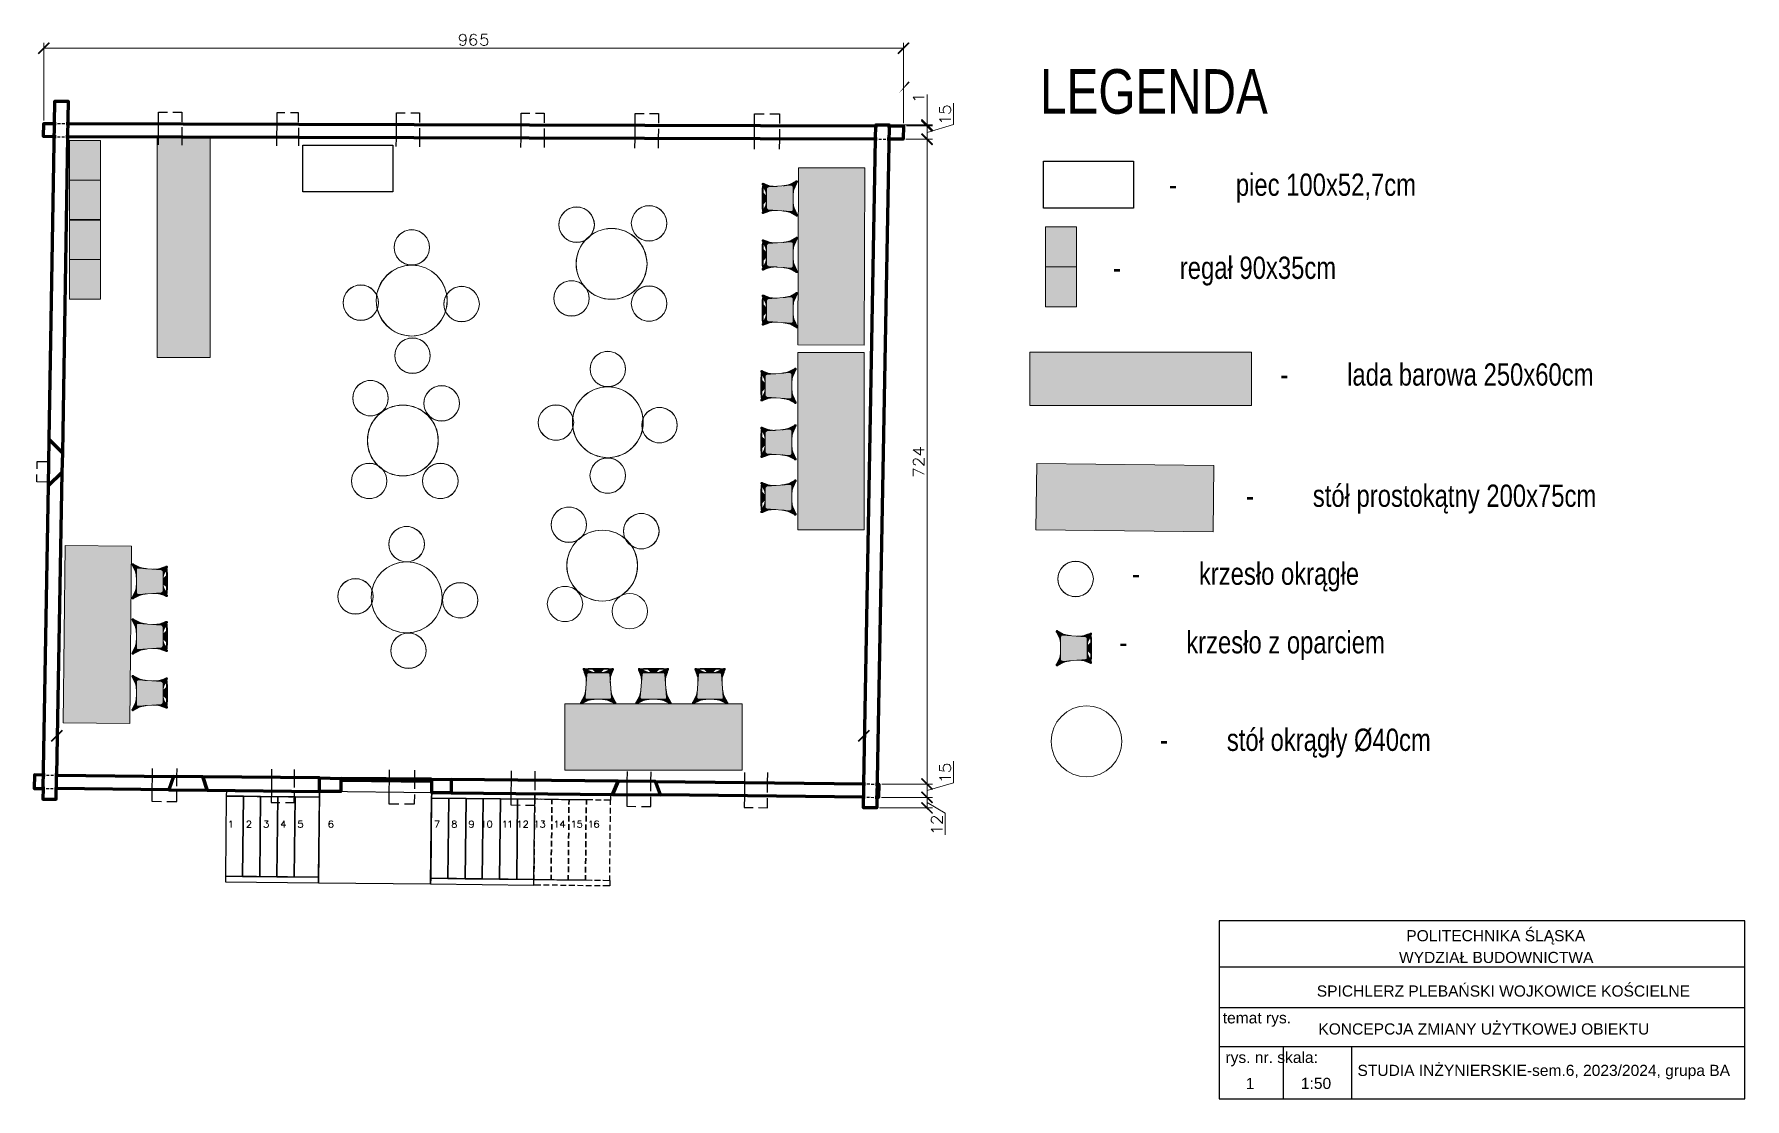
# Model space of a CAD drawing. Header units: millimetres. Extents: x 0 to 673989, y 0 to 383369.
# Drawn here: x 251603 to 270805, y 181524 to 193476 of the extents above; entities that cross this region are included whole.
import ezdxf

# ---------------------------------------------------------------- set-up
doc = ezdxf.new("R2010")
doc.units = ezdxf.units.MM
doc.header["$LTSCALE"] = 500
for name, color, linetype, lineweight in [('meble', 5, 'Continuous', 80), ('przekrój', 140, 'Continuous', 80), ('tabelka', 3, 'Continuous', 15)]:
    doc.layers.add(name, color=color, linetype=linetype, lineweight=lineweight)
for name, color, linetype in [('niewidoczne', 6, 'Continuous'), ('PDF _320-W Umeblowanie', 7, 'Continuous'), ('PDF _A_BUD_DESKI NIEWIDOCZNE', 7, 'Continuous'), ('PDF _A_BUD_ściany 1', 7, 'Continuous'), ('PDF _wymiary', 7, 'Continuous'), ('schody', 7, 'Continuous'), ('Tekst', 1, 'Continuous')]:
    doc.layers.add(name, color=color, linetype=linetype)
doc.layers.add('wymiary', color=252, linetype='Continuous', true_color=0x696969)
doc.styles.add('CDMSTYLE', font='CDMSIMPL', dxfattribs={"width": 0.8, "bigfont": 'CDMBIGPL'})
doc.styles.add('PDF Arial', font='arial.ttf')

msp = doc.modelspace()

# ---------------------------------------------------------------- texts
at = {"layer": 'Tekst', "color": 1, "lineweight": 25, "attachment_point": 1, "style": 'CDMSTYLE'}
for s, width, gutter_width, heights, insert, char_height in [('LEGENDA', 6849.36, 1.25, [0], (262894, 193084), 500), ('\\pxi-3,l4,t4;-^Ipiec 100x52,7cm', 3776.6, 12.5, [0], (264092, 191912), 250), ('\\pxi-3,l4,t4;-^Iregał 90x35cm', 3776.6, 12.5, [333], (263463, 190979), 250), ('\\pxi-3,l4,t4;-^Ilada barowa 250x60cm', 4823.64, 12.5, [0], (265341, 189781), 250), ('\\pxi-3,l4,t4;-^Istół prostokątny 200x75cm', 5631.42, 12.5, [0], (264956, 188420), 250), ('\\pxi-3,l4,t4;-^Ikrzesło okrągłe ', 3776.6, 12.5, [0], (263677, 187545), 250), ('\\pxi-3,l4,t4;-^Ikrzesło z oparciem ', 3776.6, 12.5, [0], (263535, 186775), 250), ('\\pxi-3,l4,t4;-^Istół okrągły %%C40cm', 3776.6, 12.5, [0], (263991, 185680), 250)]:
    msp.add_mtext_dynamic_manual_height_columns(s, width=width, gutter_width=gutter_width, heights=heights, dxfattribs=dict(at, insert=insert, char_height=char_height))
at = {"layer": 'Tekst', "lineweight": 25, "attachment_point": 7, "style": 'PDF Arial'}
for s, insert, char_height in [('POLITECHNIKA ŚLĄSKA', (267005, 183256), 124.99), ('WYDZIAŁ BUDOWNICTWA', (266923, 183047), 124.99), ('SPICHLERZ PLEBAŃSKI WOJKOWICE KOŚCIELNE', (266000, 182670), 124.99), ('temat rys.', (264945, 182333), 125), ('KONCEPCJA ZMIANY UŻYTKOWEJ OBIEKTU ', (266018, 182244), 124.99), ('rys. nr. skala:', (264975, 181889), 124.99), ('STUDIA INŻYNIERSKIE-sem.6, 2023/2024, grupa BA', (266457, 181743), 124.99), ('1', (265202, 181633), 125), ('1:50', (265822, 181633), 125)]:
    msp.add_mtext(s, dxfattribs=dict(at, insert=insert, char_height=char_height))

# ---------------------------------------------------------------- hatches: boundary and pattern name
at = {"layer": 'meble', "lineweight": 25, "true_color": 0xffffff, "transparency": 33554559}
for points in [[(260013, 191774), (260010, 191774), (260101, 191780), (260102, 191780), (260161, 191831), (260081, 191788), (260081, 191788), (260080, 191788), (260079, 191787), (260078, 191787), (260077, 191786), (260076, 191786), (260075, 191785), (260073, 191785), (260071, 191784), (260070, 191784), (260068, 191783), (260066, 191783), (260064, 191782), (260062, 191782), (260060, 191781), (260058, 191781), (260055, 191780), (260053, 191780), (260051, 191780), (260048, 191779), (260046, 191779), (260043, 191778), (260040, 191778), (260037, 191777), (260034, 191777), (260032, 191776), (260029, 191776), (260026, 191776), (260022, 191775), (260019, 191775), (260016, 191774)], [(260107, 191780), (260164, 191831), (260161, 191831), (260102, 191780), (260106, 191780)], [(260112, 191778), (260167, 191830), (260164, 191831), (260107, 191780), (260112, 191778)], [(260119, 191771), (260171, 191826), (260169, 191828), (260116, 191775), (260116, 191775)], [(260119, 191771), (260121, 191766), (260172, 191824), (260171, 191826), (260119, 191771)], [(260122, 191766), (260122, 191761), (260172, 191821), (260172, 191824), (260121, 191766)], [(260122, 191667), (260122, 191670), (260123, 191673), (260123, 191676), (260123, 191679), (260123, 191682), (260123, 191685), (260124, 191688), (260124, 191691), (260124, 191694), (260124, 191697), (260125, 191699), (260125, 191702), (260125, 191705), (260126, 191707), (260126, 191710), (260126, 191712), (260126, 191714), (260127, 191717), (260127, 191719), (260127, 191721), (260128, 191723), (260128, 191725), (260129, 191726), (260129, 191728), (260129, 191730), (260130, 191731), (260130, 191733), (260131, 191734), (260131, 191735), (260131, 191736), (260132, 191737), (260132, 191738), (260132, 191738), (260172, 191821), (260122, 191761), (260122, 191761)], [(259786, 191792), (259786, 191792), (259786, 191794), (259787, 191795), (259787, 191795), (259779, 191801), (259777, 191799)], [(259783, 191803), (259790, 191798), (259791, 191798), (259792, 191799), (259793, 191799)], [(259823, 191666), (259824, 191666), (259824, 191741), (259824, 191742), (259791, 191776), (259789, 191764), (259788, 191763), (259815, 191708), (259816, 191707), (259816, 191707), (259817, 191705), (259817, 191704), (259817, 191703), (259818, 191702), (259818, 191701), (259818, 191699), (259819, 191698), (259819, 191696), (259819, 191695), (259820, 191693), (259820, 191691), (259820, 191690), (259821, 191688), (259821, 191686), (259821, 191684), (259822, 191682), (259822, 191680), (259822, 191678), (259822, 191676), (259823, 191674), (259823, 191672), (259823, 191669), (259823, 191667)], [(259791, 191779), (259825, 191747), (259826, 191751), (259827, 191751), (259792, 191782), (259792, 191780)], [(259824, 191742), (259825, 191746), (259825, 191747), (259791, 191779), (259791, 191776)], [(259827, 191751), (259829, 191755), (259829, 191755), (259794, 191785), (259792, 191782)], [(259794, 191785), (259829, 191755), (259833, 191758), (259795, 191788), (259795, 191788)], [(259833, 191758), (259833, 191758), (259837, 191760), (259802, 191786), (259795, 191789), (259795, 191788)], [(259802, 191786), (259837, 191760), (259837, 191760), (259842, 191761), (259842, 191761), (259812, 191782)], [(259849, 191776), (259852, 191762), (259942, 191769), (259939, 191768), (259935, 191768), (259932, 191768), (259929, 191768), (259926, 191768), (259923, 191768), (259920, 191768), (259917, 191768), (259914, 191768), (259911, 191768), (259908, 191768), (259906, 191768), (259903, 191768), (259901, 191768), (259898, 191768), (259896, 191769), (259893, 191769), (259891, 191769), (259889, 191769), (259887, 191769), (259885, 191769), (259883, 191770), (259881, 191770), (259879, 191770), (259878, 191770), (259876, 191770), (259875, 191771), (259873, 191771), (259872, 191771), (259871, 191772), (259870, 191772), (259869, 191772), (259869, 191772), (259819, 191790), (259846, 191779), (259847, 191779), (259848, 191778), (259849, 191777)], [(259842, 191505), (260101, 191485), (260106, 191486), (260112, 191487), (260116, 191490), (260119, 191495), (260122, 191500), (260122, 191505), (260122, 191761), (260122, 191766), (260119, 191771), (260116, 191775), (260112, 191778), (260106, 191780), (260101, 191780), (259842, 191761), (259837, 191760), (259833, 191758), (259829, 191755), (259826, 191751), (259825, 191746), (259824, 191741), (259824, 191524), (259825, 191520), (259826, 191515), (259829, 191511), (259833, 191508), (259837, 191506)], [(259842, 191761), (259842, 191761), (259843, 191761), (259842, 191770), (259841, 191771)], [(259843, 191761), (259844, 191761), (259843, 191770), (259842, 191770), (259842, 191770)], [(259779, 191465), (259787, 191471), (259787, 191471), (259786, 191472), (259786, 191473), (259786, 191474), (259777, 191466)], [(259783, 191463), (259793, 191466), (259792, 191467), (259791, 191468), (259790, 191468)], [(259789, 191501), (259791, 191490), (259824, 191524), (259824, 191524), (259824, 191599), (259823, 191599), (259823, 191599), (259823, 191596), (259823, 191594), (259823, 191592), (259822, 191590), (259822, 191588), (259822, 191586), (259822, 191584), (259821, 191582), (259821, 191580), (259821, 191578), (259820, 191576), (259820, 191574), (259820, 191573), (259819, 191571), (259819, 191569), (259819, 191568), (259818, 191566), (259818, 191565), (259818, 191564), (259817, 191562), (259817, 191561), (259817, 191560), (259816, 191559), (259816, 191558), (259815, 191557), (259788, 191502)], [(259791, 191487), (259825, 191519), (259825, 191520), (259824, 191524), (259791, 191490)], [(259792, 191486), (259792, 191484), (259827, 191515), (259826, 191515), (259825, 191519), (259791, 191487)], [(259794, 191480), (259829, 191511), (259829, 191511), (259827, 191515), (259792, 191484)], [(259795, 191478), (259795, 191477), (259833, 191508), (259829, 191511), (259794, 191480)], [(259795, 191477), (259795, 191477), (259802, 191480), (259837, 191506), (259833, 191508), (259833, 191508)], [(259837, 191506), (259802, 191480), (259812, 191483), (259842, 191505), (259842, 191505), (259837, 191506)], [(259846, 191486), (259819, 191476), (259869, 191494), (259869, 191494), (259870, 191494), (259871, 191494), (259872, 191494), (259873, 191495), (259875, 191495), (259876, 191495), (259878, 191495), (259879, 191496), (259881, 191496), (259883, 191496), (259885, 191496), (259887, 191497), (259889, 191497), (259891, 191497), (259893, 191497), (259896, 191497), (259898, 191497), (259901, 191497), (259903, 191497), (259906, 191498), (259908, 191498), (259911, 191498), (259914, 191498), (259917, 191498), (259920, 191498), (259923, 191498), (259926, 191498), (259929, 191498), (259932, 191497), (259935, 191497), (259939, 191497), (259942, 191497), (259852, 191504), (259849, 191490), (259849, 191489), (259848, 191488), (259847, 191487)], [(259842, 191505), (259841, 191495), (259842, 191495), (259843, 191505), (259842, 191505)], [(259843, 191505), (259842, 191495), (259842, 191496), (259843, 191496), (259844, 191505)], [(260161, 191435), (260102, 191485), (260101, 191485), (260010, 191492), (260013, 191492), (260016, 191491), (260019, 191491), (260022, 191491), (260026, 191490), (260029, 191490), (260032, 191489), (260034, 191489), (260037, 191488), (260040, 191488), (260043, 191488), (260046, 191487), (260048, 191487), (260051, 191486), (260053, 191486), (260055, 191485), (260058, 191485), (260060, 191484), (260062, 191484), (260064, 191483), (260066, 191483), (260068, 191482), (260070, 191482), (260071, 191481), (260073, 191481), (260075, 191480), (260076, 191480), (260077, 191479), (260078, 191479), (260079, 191478), (260080, 191478), (260081, 191478), (260081, 191478)], [(260102, 191485), (260161, 191435), (260164, 191435), (260107, 191486), (260106, 191486)], [(260107, 191486), (260164, 191435), (260167, 191436), (260112, 191488), (260112, 191487)], [(260171, 191439), (260172, 191442), (260121, 191499), (260119, 191495), (260119, 191495)], [(260172, 191442), (260172, 191445), (260122, 191504), (260122, 191500), (260121, 191499)], [(260122, 191504), (260172, 191445), (260132, 191528), (260132, 191528), (260132, 191528), (260131, 191530), (260131, 191531), (260131, 191532), (260130, 191533), (260130, 191535), (260129, 191536), (260129, 191538), (260129, 191539), (260128, 191541), (260128, 191543), (260127, 191545), (260127, 191547), (260127, 191549), (260126, 191551), (260126, 191554), (260126, 191556), (260126, 191558), (260125, 191561), (260125, 191564), (260125, 191566), (260124, 191569), (260124, 191572), (260124, 191575), (260124, 191578), (260123, 191581), (260123, 191583), (260123, 191587), (260123, 191590), (260123, 191593), (260122, 191596), (260122, 191599), (260122, 191505)], [(259786, 191157), (259786, 191157), (259786, 191159), (259787, 191160), (259787, 191160), (259779, 191166), (259777, 191165)], [(259783, 191168), (259790, 191163), (259791, 191163), (259792, 191164), (259793, 191164)], [(259823, 191031), (259824, 191031), (259824, 191106), (259824, 191107), (259791, 191141), (259789, 191130), (259788, 191129), (259815, 191073), (259816, 191073), (259816, 191072), (259817, 191071), (259817, 191069), (259817, 191068), (259818, 191067), (259818, 191066), (259818, 191064), (259819, 191063), (259819, 191061), (259819, 191060), (259820, 191058), (259820, 191056), (259820, 191055), (259821, 191053), (259821, 191051), (259821, 191049), (259822, 191047), (259822, 191045), (259822, 191043), (259822, 191041), (259823, 191039), (259823, 191037), (259823, 191034), (259823, 191032)], [(259791, 191144), (259825, 191112), (259826, 191116), (259827, 191116), (259792, 191147), (259792, 191145)], [(259824, 191107), (259825, 191111), (259825, 191112), (259791, 191144), (259791, 191141)], [(259827, 191116), (259829, 191120), (259829, 191120), (259794, 191150), (259792, 191147)], [(259794, 191150), (259829, 191120), (259833, 191123), (259795, 191153), (259795, 191153)], [(259833, 191123), (259833, 191123), (259837, 191125), (259802, 191151), (259795, 191154), (259795, 191153)], [(259802, 191151), (259837, 191125), (259837, 191125), (259842, 191126), (259842, 191126), (259812, 191147)], [(259849, 191141), (259852, 191127), (259942, 191134), (259939, 191134), (259935, 191133), (259932, 191133), (259929, 191133), (259926, 191133), (259923, 191133), (259920, 191133), (259917, 191133), (259914, 191133), (259911, 191133), (259908, 191133), (259906, 191133), (259903, 191133), (259901, 191133), (259898, 191134), (259896, 191134), (259893, 191134), (259891, 191134), (259889, 191134), (259887, 191134), (259885, 191134), (259883, 191135), (259881, 191135), (259879, 191135), (259878, 191135), (259876, 191136), (259875, 191136), (259873, 191136), (259872, 191136), (259871, 191137), (259870, 191137), (259869, 191137), (259869, 191137), (259819, 191155), (259846, 191144), (259847, 191144), (259848, 191143), (259849, 191142)], [(259842, 190870), (260101, 190850), (260106, 190851), (260112, 190853), (260116, 190856), (260119, 190860), (260122, 190865), (260122, 190870), (260122, 191126), (260122, 191131), (260119, 191136), (260116, 191140), (260112, 191143), (260106, 191145), (260101, 191146), (259842, 191126), (259837, 191125), (259833, 191123), (259829, 191120), (259826, 191116), (259825, 191111), (259824, 191106), (259824, 190890), (259825, 190885), (259826, 190880), (259829, 190876), (259833, 190873), (259837, 190871)], [(259842, 191126), (259842, 191126), (259843, 191126), (259842, 191135), (259841, 191136)], [(259843, 191126), (259844, 191126), (259843, 191135), (259842, 191135), (259842, 191135)], [(260013, 191139), (260010, 191139), (260101, 191146), (260102, 191145), (260161, 191196), (260081, 191153), (260081, 191153), (260080, 191153), (260079, 191152), (260078, 191152), (260077, 191151), (260076, 191151), (260075, 191150), (260073, 191150), (260071, 191150), (260070, 191149), (260068, 191149), (260066, 191148), (260064, 191148), (260062, 191147), (260060, 191147), (260058, 191146), (260055, 191146), (260053, 191145), (260051, 191145), (260048, 191144), (260046, 191144), (260043, 191143), (260040, 191143), (260037, 191142), (260034, 191142), (260032, 191142), (260029, 191141), (260026, 191141), (260022, 191140), (260019, 191140), (260016, 191139)], [(260107, 191145), (260164, 191196), (260161, 191196), (260102, 191145), (260106, 191145)], [(260112, 191143), (260167, 191195), (260164, 191196), (260107, 191145), (260112, 191143)], [(260119, 191136), (260171, 191191), (260169, 191193), (260116, 191140), (260116, 191140)], [(260119, 191136), (260121, 191132), (260172, 191189), (260171, 191191), (260119, 191136)], [(260122, 191131), (260122, 191127), (260172, 191186), (260172, 191189), (260121, 191132)], [(260122, 191032), (260122, 191035), (260123, 191038), (260123, 191041), (260123, 191044), (260123, 191047), (260123, 191050), (260124, 191053), (260124, 191056), (260124, 191059), (260124, 191062), (260125, 191065), (260125, 191067), (260125, 191070), (260126, 191072), (260126, 191075), (260126, 191077), (260126, 191079), (260127, 191082), (260127, 191084), (260127, 191086), (260128, 191088), (260128, 191090), (260129, 191091), (260129, 191093), (260129, 191095), (260130, 191096), (260130, 191098), (260131, 191099), (260131, 191100), (260131, 191101), (260132, 191102), (260132, 191103), (260132, 191103), (260172, 191186), (260122, 191127), (260122, 191126)], [(259789, 190866), (259791, 190855), (259824, 190889), (259824, 190890), (259824, 190964), (259823, 190964), (259823, 190964), (259823, 190962), (259823, 190959), (259823, 190957), (259822, 190955), (259822, 190953), (259822, 190951), (259822, 190949), (259821, 190947), (259821, 190945), (259821, 190943), (259820, 190941), (259820, 190939), (259820, 190938), (259819, 190936), (259819, 190935), (259819, 190933), (259818, 190932), (259818, 190930), (259818, 190929), (259817, 190928), (259817, 190926), (259817, 190925), (259816, 190924), (259816, 190923), (259815, 190922), (259788, 190867)], [(259791, 190852), (259825, 190884), (259825, 190885), (259824, 190889), (259791, 190855)], [(259792, 190851), (259792, 190849), (259827, 190880), (259826, 190880), (259825, 190884), (259791, 190852)], [(259794, 190846), (259829, 190876), (259829, 190876), (259827, 190880), (259792, 190849)], [(259795, 190843), (259795, 190843), (259833, 190873), (259829, 190876), (259794, 190846)], [(259795, 190843), (259795, 190842), (259802, 190845), (259837, 190871), (259833, 190873), (259833, 190873)], [(259837, 190871), (259802, 190845), (259812, 190849), (259842, 190870), (259842, 190870), (259837, 190871)], [(259846, 190852), (259819, 190841), (259869, 190859), (259869, 190859), (259870, 190859), (259871, 190859), (259872, 190859), (259873, 190860), (259875, 190860), (259876, 190860), (259878, 190861), (259879, 190861), (259881, 190861), (259883, 190861), (259885, 190861), (259887, 190862), (259889, 190862), (259891, 190862), (259893, 190862), (259896, 190862), (259898, 190862), (259901, 190863), (259903, 190863), (259906, 190863), (259908, 190863), (259911, 190863), (259914, 190863), (259917, 190863), (259920, 190863), (259923, 190863), (259926, 190863), (259929, 190863), (259932, 190863), (259935, 190863), (259939, 190862), (259942, 190862), (259852, 190869), (259849, 190855), (259849, 190854), (259848, 190853), (259847, 190852)], [(259843, 190870), (259842, 190860), (259842, 190861), (259843, 190861), (259844, 190870)], [(260171, 190805), (260172, 190807), (260121, 190864), (260119, 190860), (260119, 190860)], [(260172, 190807), (260172, 190810), (260122, 190869), (260122, 190865), (260121, 190864)], [(260122, 190869), (260172, 190810), (260132, 190893), (260132, 190893), (260132, 190894), (260131, 190895), (260131, 190896), (260131, 190897), (260130, 190898), (260130, 190900), (260129, 190901), (260129, 190903), (260129, 190904), (260128, 190906), (260128, 190908), (260127, 190910), (260127, 190912), (260127, 190914), (260126, 190916), (260126, 190919), (260126, 190921), (260126, 190924), (260125, 190926), (260125, 190929), (260125, 190931), (260124, 190934), (260124, 190937), (260124, 190940), (260124, 190943), (260123, 190946), (260123, 190949), (260123, 190952), (260123, 190955), (260123, 190958), (260122, 190961), (260122, 190964), (260122, 190870)], [(259779, 190830), (259787, 190836), (259787, 190836), (259786, 190837), (259786, 190838), (259786, 190839), (259777, 190831)], [(259783, 190828), (259793, 190832), (259792, 190832), (259791, 190833), (259790, 190833)], [(260161, 190800), (260102, 190850), (260101, 190850), (260010, 190857), (260013, 190857), (260016, 190856), (260019, 190856), (260022, 190856), (260026, 190855), (260029, 190855), (260032, 190854), (260034, 190854), (260037, 190853), (260040, 190853), (260043, 190853), (260046, 190852), (260048, 190852), (260051, 190851), (260053, 190851), (260055, 190850), (260058, 190850), (260060, 190849), (260062, 190849), (260064, 190848), (260066, 190848), (260068, 190847), (260070, 190847), (260071, 190846), (260073, 190846), (260075, 190845), (260076, 190845), (260077, 190844), (260078, 190844), (260079, 190844), (260080, 190843), (260081, 190843), (260081, 190843)], [(260102, 190850), (260161, 190800), (260164, 190800), (260107, 190851), (260106, 190851)], [(260107, 190851), (260164, 190800), (260167, 190801), (260112, 190853), (260112, 190853)], [(260116, 190856), (260169, 190802), (260171, 190805), (260119, 190860), (260116, 190856)], [(259786, 190537), (259786, 190538), (259786, 190539), (259787, 190540), (259787, 190540), (259779, 190546), (259777, 190545)], [(259783, 190548), (259790, 190543), (259791, 190543), (259792, 190544), (259793, 190545)], [(259823, 190412), (259824, 190412), (259824, 190487), (259824, 190487), (259791, 190521), (259789, 190510), (259788, 190509), (259815, 190454), (259816, 190453), (259816, 190452), (259817, 190451), (259817, 190450), (259817, 190449), (259818, 190447), (259818, 190446), (259818, 190445), (259819, 190443), (259819, 190442), (259819, 190440), (259820, 190439), (259820, 190437), (259820, 190435), (259821, 190433), (259821, 190431), (259821, 190429), (259822, 190427), (259822, 190425), (259822, 190423), (259822, 190421), (259823, 190419), (259823, 190417), (259823, 190415), (259823, 190412)], [(259791, 190524), (259825, 190492), (259826, 190496), (259827, 190496), (259792, 190527), (259792, 190525)], [(259824, 190487), (259825, 190492), (259825, 190492), (259791, 190524), (259791, 190521)], [(259827, 190496), (259829, 190500), (259829, 190500), (259794, 190531), (259792, 190527)], [(259794, 190531), (259829, 190500), (259833, 190503), (259795, 190534), (259795, 190534)], [(259833, 190503), (259833, 190503), (259837, 190505), (259802, 190531), (259795, 190534), (259795, 190534)], [(259802, 190531), (259837, 190505), (259837, 190506), (259842, 190506), (259842, 190506), (259812, 190528)], [(259849, 190521), (259852, 190507), (259942, 190514), (259939, 190514), (259935, 190514), (259932, 190514), (259929, 190514), (259926, 190514), (259923, 190513), (259920, 190513), (259917, 190513), (259914, 190513), (259911, 190514), (259908, 190514), (259906, 190514), (259903, 190514), (259901, 190514), (259898, 190514), (259896, 190514), (259893, 190514), (259891, 190514), (259889, 190514), (259887, 190515), (259885, 190515), (259883, 190515), (259881, 190515), (259879, 190515), (259878, 190516), (259876, 190516), (259875, 190516), (259873, 190516), (259872, 190517), (259871, 190517), (259870, 190517), (259869, 190518), (259869, 190518), (259819, 190535), (259846, 190525), (259847, 190524), (259848, 190523), (259849, 190522)], [(259842, 190250), (260101, 190231), (260106, 190231), (260112, 190233), (260116, 190236), (260119, 190240), (260122, 190245), (260122, 190251), (260122, 190506), (260122, 190511), (260119, 190516), (260116, 190521), (260112, 190524), (260106, 190526), (260101, 190526), (259842, 190506), (259837, 190506), (259833, 190503), (259829, 190500), (259826, 190496), (259825, 190492), (259824, 190487), (259824, 190270), (259825, 190265), (259826, 190260), (259829, 190256), (259833, 190253), (259837, 190251)], [(259842, 190506), (259842, 190506), (259843, 190507), (259842, 190516), (259841, 190516)], [(259843, 190507), (259844, 190507), (259843, 190515), (259842, 190516), (259842, 190516)], [(260013, 190519), (260010, 190519), (260101, 190526), (260102, 190526), (260161, 190576), (260081, 190533), (260081, 190533), (260080, 190533), (260079, 190533), (260078, 190532), (260077, 190532), (260076, 190531), (260075, 190531), (260073, 190530), (260071, 190530), (260070, 190529), (260068, 190529), (260066, 190528), (260064, 190528), (260062, 190527), (260060, 190527), (260058, 190526), (260055, 190526), (260053, 190525), (260051, 190525), (260048, 190525), (260046, 190524), (260043, 190524), (260040, 190523), (260037, 190523), (260034, 190522), (260032, 190522), (260029, 190521), (260026, 190521), (260022, 190521), (260019, 190520), (260016, 190520)], [(260107, 190525), (260164, 190576), (260161, 190576), (260102, 190526), (260106, 190526)], [(260112, 190524), (260167, 190575), (260164, 190576), (260107, 190525), (260112, 190524)], [(260119, 190517), (260171, 190572), (260169, 190574), (260116, 190521), (260116, 190521)], [(260119, 190516), (260121, 190512), (260172, 190569), (260171, 190572), (260119, 190517)], [(260122, 190511), (260122, 190507), (260172, 190566), (260172, 190569), (260121, 190512)], [(260122, 190412), (260122, 190415), (260123, 190418), (260123, 190421), (260123, 190425), (260123, 190428), (260123, 190431), (260124, 190434), (260124, 190436), (260124, 190439), (260124, 190442), (260125, 190445), (260125, 190448), (260125, 190450), (260126, 190453), (260126, 190455), (260126, 190457), (260126, 190460), (260127, 190462), (260127, 190464), (260127, 190466), (260128, 190468), (260128, 190470), (260129, 190472), (260129, 190473), (260129, 190475), (260130, 190477), (260130, 190478), (260131, 190479), (260131, 190480), (260131, 190482), (260132, 190483), (260132, 190483), (260132, 190483), (260172, 190566), (260122, 190507), (260122, 190506)], [(259789, 190247), (259791, 190235), (259824, 190269), (259824, 190270), (259824, 190345), (259823, 190345), (259823, 190344), (259823, 190342), (259823, 190340), (259823, 190337), (259822, 190335), (259822, 190333), (259822, 190331), (259822, 190329), (259821, 190327), (259821, 190325), (259821, 190323), (259820, 190321), (259820, 190320), (259820, 190318), (259819, 190316), (259819, 190315), (259819, 190313), (259818, 190312), (259818, 190311), (259818, 190309), (259817, 190308), (259817, 190307), (259817, 190306), (259816, 190305), (259816, 190304), (259815, 190303), (259788, 190248)], [(260122, 190250), (260172, 190190), (260132, 190273), (260132, 190273), (260132, 190274), (260131, 190275), (260131, 190276), (260131, 190277), (260130, 190279), (260130, 190280), (260129, 190281), (260129, 190283), (260129, 190285), (260128, 190287), (260128, 190288), (260127, 190290), (260127, 190292), (260127, 190295), (260126, 190297), (260126, 190299), (260126, 190301), (260126, 190304), (260125, 190306), (260125, 190309), (260125, 190312), (260124, 190314), (260124, 190317), (260124, 190320), (260124, 190323), (260123, 190326), (260123, 190329), (260123, 190332), (260123, 190335), (260123, 190338), (260122, 190341), (260122, 190344), (260122, 190251)], [(259779, 190210), (259787, 190217), (259787, 190217), (259786, 190218), (259786, 190219), (259786, 190219), (259777, 190212)], [(259783, 190208), (259793, 190212), (259792, 190212), (259791, 190213), (259790, 190214)], [(259791, 190232), (259825, 190265), (259825, 190265), (259824, 190269), (259791, 190235)], [(259792, 190231), (259792, 190229), (259827, 190260), (259826, 190260), (259825, 190265), (259791, 190232)], [(259794, 190226), (259829, 190256), (259829, 190256), (259827, 190260), (259792, 190229)], [(259795, 190223), (259795, 190223), (259833, 190253), (259829, 190256), (259794, 190226)], [(259795, 190223), (259795, 190222), (259802, 190225), (259837, 190251), (259833, 190253), (259833, 190253)], [(259837, 190251), (259802, 190225), (259812, 190229), (259842, 190250), (259842, 190250), (259837, 190251)], [(259846, 190232), (259819, 190221), (259869, 190239), (259869, 190239), (259870, 190239), (259871, 190239), (259872, 190240), (259873, 190240), (259875, 190240), (259876, 190241), (259878, 190241), (259879, 190241), (259881, 190241), (259883, 190242), (259885, 190242), (259887, 190242), (259889, 190242), (259891, 190242), (259893, 190242), (259896, 190243), (259898, 190243), (259901, 190243), (259903, 190243), (259906, 190243), (259908, 190243), (259911, 190243), (259914, 190243), (259917, 190243), (259920, 190243), (259923, 190243), (259926, 190243), (259929, 190243), (259932, 190243), (259935, 190243), (259939, 190243), (259942, 190243), (259852, 190249), (259849, 190235), (259849, 190234), (259848, 190233), (259847, 190232)], [(259843, 190250), (259842, 190241), (259842, 190241), (259843, 190241), (259844, 190250)], [(260161, 190180), (260102, 190231), (260101, 190231), (260010, 190237), (260013, 190237), (260016, 190237), (260019, 190236), (260022, 190236), (260026, 190236), (260029, 190235), (260032, 190235), (260034, 190234), (260037, 190234), (260040, 190233), (260043, 190233), (260046, 190232), (260048, 190232), (260051, 190232), (260053, 190231), (260055, 190231), (260058, 190230), (260060, 190230), (260062, 190229), (260064, 190229), (260066, 190228), (260068, 190228), (260070, 190227), (260071, 190227), (260073, 190226), (260075, 190226), (260076, 190225), (260077, 190225), (260078, 190224), (260079, 190224), (260080, 190223), (260081, 190223), (260081, 190223)], [(260102, 190231), (260161, 190180), (260164, 190180), (260107, 190231), (260106, 190231)], [(260107, 190231), (260164, 190180), (260167, 190181), (260112, 190233), (260112, 190233)], [(260116, 190236), (260169, 190183), (260171, 190185), (260119, 190240), (260116, 190236)], [(260171, 190185), (260172, 190187), (260121, 190245), (260119, 190240), (260119, 190240)], [(260172, 190187), (260172, 190190), (260122, 190250), (260122, 190245), (260121, 190245)], [(259998, 189670), (259995, 189670), (260086, 189677), (260087, 189677), (260147, 189727), (260066, 189684), (260066, 189684), (260066, 189684), (260065, 189683), (260064, 189683), (260063, 189682), (260061, 189682), (260060, 189682), (260059, 189681), (260057, 189681), (260055, 189680), (260053, 189680), (260052, 189679), (260050, 189679), (260048, 189678), (260045, 189678), (260043, 189677), (260041, 189677), (260039, 189676), (260036, 189676), (260034, 189675), (260031, 189675), (260028, 189674), (260026, 189674), (260023, 189673), (260020, 189673), (260017, 189673), (260014, 189672), (260011, 189672), (260008, 189671), (260005, 189671), (260002, 189671)], [(260092, 189676), (260150, 189727), (260147, 189727), (260087, 189677), (260092, 189676)], [(260097, 189674), (260152, 189726), (260150, 189727), (260092, 189676), (260097, 189675)], [(260105, 189667), (260156, 189722), (260154, 189725), (260101, 189671), (260101, 189671)], [(260105, 189667), (260107, 189663), (260157, 189720), (260156, 189722), (260105, 189667)], [(260107, 189662), (260108, 189658), (260158, 189717), (260157, 189720), (260107, 189663)], [(260108, 189563), (260108, 189566), (260108, 189569), (260108, 189572), (260108, 189575), (260109, 189578), (260109, 189581), (260109, 189584), (260109, 189587), (260110, 189590), (260110, 189593), (260110, 189596), (260110, 189598), (260111, 189601), (260111, 189603), (260111, 189606), (260112, 189608), (260112, 189610), (260112, 189613), (260113, 189615), (260113, 189617), (260113, 189619), (260114, 189621), (260114, 189623), (260114, 189624), (260115, 189626), (260115, 189627), (260116, 189629), (260116, 189630), (260117, 189631), (260117, 189632), (260117, 189633), (260118, 189634), (260118, 189634), (260158, 189717), (260108, 189658), (260108, 189657)], [(259771, 189688), (259771, 189689), (259772, 189690), (259772, 189691), (259772, 189691), (259764, 189697), (259762, 189696)], [(259769, 189699), (259776, 189694), (259776, 189694), (259777, 189695), (259778, 189695)], [(259809, 189563), (259809, 189563), (259809, 189637), (259809, 189638), (259776, 189672), (259774, 189661), (259774, 189660), (259801, 189604), (259801, 189604), (259802, 189603), (259802, 189602), (259802, 189601), (259803, 189599), (259803, 189598), (259804, 189597), (259804, 189595), (259804, 189594), (259805, 189592), (259805, 189591), (259805, 189589), (259806, 189588), (259806, 189586), (259806, 189584), (259807, 189582), (259807, 189580), (259807, 189578), (259807, 189576), (259808, 189574), (259808, 189572), (259808, 189570), (259808, 189568), (259809, 189565), (259809, 189563)], [(259809, 189638), (259810, 189642), (259810, 189643), (259777, 189675), (259776, 189672)], [(259777, 189675), (259810, 189643), (259812, 189647), (259812, 189647), (259778, 189678), (259777, 189676)], [(259812, 189647), (259815, 189651), (259815, 189651), (259779, 189681), (259778, 189678)], [(259779, 189681), (259815, 189651), (259818, 189654), (259780, 189684), (259780, 189684)], [(259818, 189654), (259818, 189654), (259823, 189656), (259788, 189682), (259781, 189685), (259780, 189684)], [(259788, 189682), (259823, 189656), (259823, 189656), (259827, 189657), (259827, 189657), (259797, 189678)], [(259835, 189672), (259837, 189658), (259927, 189665), (259924, 189665), (259921, 189664), (259918, 189664), (259915, 189664), (259911, 189664), (259908, 189664), (259905, 189664), (259902, 189664), (259900, 189664), (259897, 189664), (259894, 189664), (259891, 189664), (259889, 189664), (259886, 189665), (259884, 189665), (259881, 189665), (259879, 189665), (259877, 189665), (259874, 189665), (259872, 189665), (259870, 189665), (259868, 189666), (259866, 189666), (259865, 189666), (259863, 189666), (259862, 189667), (259860, 189667), (259859, 189667), (259858, 189667), (259856, 189668), (259855, 189668), (259855, 189668), (259855, 189668), (259805, 189686), (259831, 189675), (259832, 189675), (259833, 189674), (259834, 189673)], [(259828, 189401), (260086, 189381), (260092, 189382), (260097, 189384), (260101, 189387), (260105, 189391), (260107, 189396), (260108, 189401), (260108, 189657), (260107, 189662), (260105, 189667), (260101, 189671), (260097, 189675), (260092, 189676), (260086, 189677), (259828, 189657), (259823, 189656), (259818, 189654), (259815, 189651), (259812, 189647), (259810, 189642), (259809, 189637), (259809, 189421), (259810, 189416), (259812, 189411), (259815, 189407), (259818, 189404), (259823, 189402)], [(259828, 189657), (259828, 189657), (259829, 189657), (259827, 189667), (259826, 189667)], [(259829, 189657), (259830, 189657), (259828, 189666), (259827, 189666), (259827, 189667)], [(259764, 189361), (259772, 189367), (259772, 189367), (259772, 189368), (259771, 189370), (259771, 189370), (259762, 189362)], [(259769, 189359), (259778, 189363), (259777, 189363), (259776, 189364), (259776, 189364)], [(259774, 189397), (259776, 189386), (259809, 189420), (259809, 189421), (259809, 189495), (259809, 189495), (259809, 189495), (259809, 189493), (259808, 189490), (259808, 189488), (259808, 189486), (259808, 189484), (259807, 189482), (259807, 189480), (259807, 189478), (259807, 189476), (259806, 189474), (259806, 189472), (259806, 189470), (259805, 189469), (259805, 189467), (259805, 189466), (259804, 189464), (259804, 189463), (259804, 189461), (259803, 189460), (259803, 189459), (259802, 189457), (259802, 189456), (259802, 189455), (259801, 189454), (259801, 189454), (259774, 189398)], [(259777, 189383), (259810, 189415), (259810, 189416), (259809, 189420), (259776, 189386)], [(259777, 189382), (259778, 189380), (259812, 189411), (259812, 189411), (259810, 189415), (259777, 189383)], [(259779, 189377), (259815, 189407), (259815, 189407), (259812, 189411), (259778, 189380)], [(259780, 189374), (259780, 189374), (259818, 189404), (259815, 189407), (259779, 189377)], [(259780, 189374), (259781, 189373), (259788, 189376), (259823, 189402), (259818, 189404), (259818, 189404)], [(259823, 189402), (259788, 189376), (259797, 189380), (259827, 189401), (259827, 189401), (259823, 189402)], [(259831, 189383), (259805, 189372), (259855, 189390), (259855, 189390), (259855, 189390), (259856, 189390), (259858, 189391), (259859, 189391), (259860, 189391), (259862, 189391), (259863, 189392), (259865, 189392), (259866, 189392), (259868, 189392), (259870, 189393), (259872, 189393), (259874, 189393), (259877, 189393), (259879, 189393), (259881, 189393), (259884, 189393), (259886, 189394), (259889, 189394), (259891, 189394), (259894, 189394), (259897, 189394), (259900, 189394), (259902, 189394), (259905, 189394), (259908, 189394), (259911, 189394), (259915, 189394), (259918, 189394), (259921, 189394), (259924, 189393), (259927, 189393), (259837, 189400), (259835, 189386), (259834, 189385), (259833, 189384), (259832, 189383)], [(259829, 189401), (259827, 189392), (259827, 189392), (259828, 189392), (259830, 189401)], [(260147, 189331), (260087, 189381), (260086, 189381), (259995, 189388), (259998, 189388), (260002, 189388), (260005, 189387), (260008, 189387), (260011, 189386), (260014, 189386), (260017, 189385), (260020, 189385), (260023, 189385), (260026, 189384), (260028, 189384), (260031, 189383), (260034, 189383), (260036, 189382), (260039, 189382), (260041, 189381), (260043, 189381), (260045, 189380), (260048, 189380), (260050, 189379), (260052, 189379), (260053, 189378), (260055, 189378), (260057, 189377), (260059, 189377), (260060, 189376), (260061, 189376), (260063, 189376), (260064, 189375), (260065, 189375), (260066, 189374), (260066, 189374), (260066, 189374)], [(260087, 189381), (260147, 189331), (260150, 189331), (260092, 189382), (260092, 189382)], [(260092, 189382), (260150, 189331), (260152, 189332), (260097, 189384), (260097, 189384)], [(260156, 189336), (260157, 189338), (260107, 189395), (260105, 189391), (260105, 189391)], [(260157, 189338), (260158, 189341), (260108, 189400), (260107, 189396), (260107, 189395)], [(260108, 189400), (260158, 189341), (260118, 189424), (260118, 189424), (260117, 189425), (260117, 189426), (260117, 189427), (260116, 189428), (260116, 189429), (260115, 189431), (260115, 189432), (260114, 189434), (260114, 189436), (260114, 189437), (260113, 189439), (260113, 189441), (260113, 189443), (260112, 189445), (260112, 189448), (260112, 189450), (260111, 189452), (260111, 189455), (260111, 189457), (260110, 189460), (260110, 189462), (260110, 189465), (260110, 189468), (260109, 189471), (260109, 189474), (260109, 189477), (260109, 189480), (260108, 189483), (260108, 189486), (260108, 189489), (260108, 189492), (260108, 189495), (260108, 189401)], [(259771, 189053), (259771, 189054), (259772, 189055), (259772, 189056), (259772, 189056), (259764, 189062), (259762, 189061)], [(259769, 189064), (259776, 189059), (259776, 189059), (259777, 189060), (259778, 189061)], [(259809, 188928), (259809, 188928), (259809, 189002), (259809, 189003), (259776, 189037), (259774, 189026), (259774, 189025), (259801, 188970), (259801, 188969), (259802, 188968), (259802, 188967), (259802, 188966), (259803, 188964), (259803, 188963), (259804, 188962), (259804, 188961), (259804, 188959), (259805, 188958), (259805, 188956), (259805, 188954), (259806, 188953), (259806, 188951), (259806, 188949), (259807, 188947), (259807, 188945), (259807, 188943), (259807, 188941), (259808, 188939), (259808, 188937), (259808, 188935), (259808, 188933), (259809, 188931), (259809, 188928)], [(259809, 189003), (259810, 189007), (259810, 189008), (259777, 189040), (259776, 189037)], [(259777, 189040), (259810, 189008), (259812, 189012), (259812, 189012), (259778, 189043), (259777, 189041)], [(259812, 189012), (259815, 189016), (259815, 189016), (259779, 189047), (259778, 189043)], [(259779, 189047), (259815, 189016), (259818, 189019), (259780, 189050), (259780, 189049)], [(259818, 189019), (259818, 189019), (259823, 189021), (259788, 189047), (259781, 189050), (259780, 189050)], [(259788, 189047), (259823, 189021), (259823, 189021), (259827, 189022), (259827, 189022), (259797, 189043)], [(259835, 189037), (259837, 189023), (259927, 189030), (259924, 189030), (259921, 189030), (259918, 189029), (259915, 189029), (259911, 189029), (259908, 189029), (259905, 189029), (259902, 189029), (259900, 189029), (259897, 189029), (259894, 189029), (259891, 189029), (259889, 189030), (259886, 189030), (259884, 189030), (259881, 189030), (259879, 189030), (259877, 189030), (259874, 189030), (259872, 189030), (259870, 189031), (259868, 189031), (259866, 189031), (259865, 189031), (259863, 189031), (259862, 189032), (259860, 189032), (259859, 189032), (259858, 189033), (259856, 189033), (259855, 189033), (259855, 189033), (259855, 189033), (259805, 189051), (259831, 189041), (259832, 189040), (259833, 189039), (259834, 189038)], [(259828, 188766), (260086, 188747), (260092, 188747), (260097, 188749), (260101, 188752), (260105, 188756), (260107, 188761), (260108, 188766), (260108, 189022), (260107, 189027), (260105, 189032), (260101, 189036), (260097, 189040), (260092, 189041), (260086, 189042), (259828, 189022), (259823, 189021), (259818, 189019), (259815, 189016), (259812, 189012), (259810, 189007), (259809, 189002), (259809, 188786), (259810, 188781), (259812, 188776), (259815, 188772), (259818, 188769), (259823, 188767)], [(259828, 189022), (259828, 189022), (259829, 189022), (259827, 189032), (259826, 189032)], [(259829, 189022), (259830, 189022), (259828, 189031), (259827, 189031), (259827, 189032)], [(259998, 189035), (259995, 189035), (260086, 189042), (260087, 189042), (260147, 189092), (260066, 189049), (260066, 189049), (260066, 189049), (260065, 189049), (260064, 189048), (260063, 189048), (260061, 189047), (260060, 189047), (260059, 189046), (260057, 189046), (260055, 189045), (260053, 189045), (260052, 189044), (260050, 189044), (260048, 189043), (260045, 189043), (260043, 189042), (260041, 189042), (260039, 189041), (260036, 189041), (260034, 189040), (260031, 189040), (260028, 189039), (260026, 189039), (260023, 189039), (260020, 189038), (260017, 189038), (260014, 189037), (260011, 189037), (260008, 189036), (260005, 189036), (260002, 189036)], [(260092, 189041), (260150, 189092), (260147, 189092), (260087, 189042), (260092, 189041)], [(260097, 189039), (260152, 189091), (260150, 189092), (260092, 189041), (260097, 189040)], [(260105, 189032), (260156, 189088), (260154, 189090), (260101, 189037), (260101, 189036)], [(260105, 189032), (260107, 189028), (260157, 189085), (260156, 189088), (260105, 189032)], [(260107, 189027), (260108, 189023), (260158, 189082), (260157, 189085), (260107, 189028)], [(260108, 188928), (260108, 188931), (260108, 188934), (260108, 188937), (260108, 188940), (260109, 188943), (260109, 188946), (260109, 188949), (260109, 188952), (260110, 188955), (260110, 188958), (260110, 188961), (260110, 188963), (260111, 188966), (260111, 188969), (260111, 188971), (260112, 188973), (260112, 188976), (260112, 188978), (260113, 188980), (260113, 188982), (260113, 188984), (260114, 188986), (260114, 188988), (260114, 188989), (260115, 188991), (260115, 188992), (260116, 188994), (260116, 188995), (260117, 188996), (260117, 188997), (260117, 188998), (260118, 188999), (260118, 188999), (260158, 189082), (260108, 189023), (260108, 189022)], [(259774, 188763), (259776, 188751), (259809, 188785), (259809, 188786), (259809, 188861), (259809, 188861), (259809, 188860), (259809, 188858), (259808, 188855), (259808, 188853), (259808, 188851), (259808, 188849), (259807, 188847), (259807, 188845), (259807, 188843), (259807, 188841), (259806, 188839), (259806, 188837), (259806, 188836), (259805, 188834), (259805, 188832), (259805, 188831), (259804, 188829), (259804, 188828), (259804, 188826), (259803, 188825), (259803, 188824), (259802, 188823), (259802, 188822), (259802, 188820), (259801, 188819), (259801, 188819), (259774, 188764)], [(259777, 188748), (259810, 188780), (259810, 188781), (259809, 188785), (259776, 188751)], [(259777, 188747), (259778, 188745), (259812, 188776), (259812, 188776), (259810, 188780), (259777, 188748)], [(259779, 188742), (259815, 188772), (259815, 188772), (259812, 188776), (259778, 188745)], [(259780, 188739), (259780, 188739), (259818, 188769), (259815, 188772), (259779, 188742)], [(259780, 188739), (259781, 188738), (259788, 188741), (259823, 188767), (259818, 188769), (259818, 188769)], [(259823, 188767), (259788, 188741), (259797, 188745), (259827, 188766), (259827, 188766), (259823, 188767)], [(259831, 188748), (259805, 188737), (259855, 188755), (259855, 188755), (259855, 188755), (259856, 188755), (259858, 188756), (259859, 188756), (259860, 188756), (259862, 188757), (259863, 188757), (259865, 188757), (259866, 188757), (259868, 188757), (259870, 188758), (259872, 188758), (259874, 188758), (259877, 188758), (259879, 188758), (259881, 188758), (259884, 188759), (259886, 188759), (259889, 188759), (259891, 188759), (259894, 188759), (259897, 188759), (259900, 188759), (259902, 188759), (259905, 188759), (259908, 188759), (259911, 188759), (259915, 188759), (259918, 188759), (259921, 188759), (259924, 188759), (259927, 188758), (259837, 188765), (259835, 188751), (259834, 188750), (259833, 188749), (259832, 188748)], [(259829, 188766), (259827, 188757), (259827, 188757), (259828, 188757), (259830, 188766)], [(260147, 188696), (260087, 188747), (260086, 188747), (259995, 188753), (259998, 188753), (260002, 188753), (260005, 188752), (260008, 188752), (260011, 188751), (260014, 188751), (260017, 188751), (260020, 188750), (260023, 188750), (260026, 188749), (260028, 188749), (260031, 188748), (260034, 188748), (260036, 188747), (260039, 188747), (260041, 188746), (260043, 188746), (260045, 188746), (260048, 188745), (260050, 188745), (260052, 188744), (260053, 188744), (260055, 188743), (260057, 188743), (260059, 188742), (260060, 188742), (260061, 188741), (260063, 188741), (260064, 188740), (260065, 188740), (260066, 188739), (260066, 188739), (260066, 188739)], [(260092, 188747), (260150, 188696), (260152, 188697), (260097, 188749), (260097, 188749)], [(260156, 188701), (260157, 188703), (260107, 188761), (260105, 188756), (260105, 188756)], [(260157, 188703), (260158, 188706), (260108, 188766), (260107, 188761), (260107, 188761)], [(260108, 188766), (260158, 188706), (260118, 188789), (260118, 188789), (260117, 188790), (260117, 188791), (260117, 188792), (260116, 188793), (260116, 188794), (260115, 188796), (260115, 188797), (260114, 188799), (260114, 188801), (260114, 188802), (260113, 188804), (260113, 188806), (260113, 188808), (260112, 188810), (260112, 188813), (260112, 188815), (260111, 188817), (260111, 188820), (260111, 188822), (260110, 188825), (260110, 188828), (260110, 188830), (260110, 188833), (260109, 188836), (260109, 188839), (260109, 188842), (260109, 188845), (260108, 188848), (260108, 188851), (260108, 188854), (260108, 188857), (260108, 188860), (260108, 188766)], [(259764, 188726), (259772, 188732), (259772, 188732), (259772, 188733), (259771, 188735), (259771, 188735), (259762, 188728)], [(259769, 188724), (259778, 188728), (259777, 188728), (259776, 188729), (259776, 188729)], [(260087, 188747), (260147, 188696), (260150, 188696), (260092, 188747), (260092, 188747)], [(259771, 188434), (259771, 188434), (259772, 188435), (259772, 188436), (259772, 188436), (259764, 188443), (259762, 188441)], [(259769, 188444), (259776, 188439), (259776, 188440), (259777, 188440), (259778, 188441)], [(259809, 188308), (259809, 188308), (259809, 188383), (259809, 188384), (259776, 188417), (259774, 188406), (259774, 188405), (259801, 188350), (259801, 188349), (259802, 188348), (259802, 188347), (259802, 188346), (259803, 188345), (259803, 188344), (259804, 188342), (259804, 188341), (259804, 188339), (259805, 188338), (259805, 188336), (259805, 188335), (259806, 188333), (259806, 188331), (259806, 188329), (259807, 188328), (259807, 188326), (259807, 188324), (259807, 188322), (259808, 188320), (259808, 188317), (259808, 188315), (259808, 188313), (259809, 188311), (259809, 188309)], [(259809, 188384), (259810, 188388), (259810, 188388), (259777, 188420), (259776, 188417)], [(259777, 188420), (259810, 188388), (259812, 188392), (259812, 188393), (259778, 188424), (259777, 188422)], [(259812, 188393), (259815, 188396), (259815, 188396), (259779, 188427), (259778, 188424)], [(259779, 188427), (259815, 188396), (259818, 188399), (259780, 188430), (259780, 188430)], [(259818, 188399), (259818, 188400), (259823, 188402), (259788, 188428), (259781, 188430), (259780, 188430)], [(259788, 188428), (259823, 188402), (259823, 188402), (259827, 188402), (259827, 188403), (259797, 188424)], [(259835, 188417), (259837, 188403), (259927, 188410), (259924, 188410), (259921, 188410), (259918, 188410), (259915, 188410), (259911, 188410), (259908, 188410), (259905, 188410), (259902, 188410), (259900, 188410), (259897, 188410), (259894, 188410), (259891, 188410), (259889, 188410), (259886, 188410), (259884, 188410), (259881, 188410), (259879, 188410), (259877, 188410), (259874, 188411), (259872, 188411), (259870, 188411), (259868, 188411), (259866, 188411), (259865, 188412), (259863, 188412), (259862, 188412), (259860, 188412), (259859, 188413), (259858, 188413), (259856, 188413), (259855, 188414), (259855, 188414), (259855, 188414), (259805, 188432), (259831, 188421), (259832, 188420), (259833, 188420), (259834, 188419)], [(259828, 188146), (260086, 188127), (260092, 188127), (260097, 188129), (260101, 188132), (260105, 188136), (260107, 188141), (260108, 188147), (260108, 188402), (260107, 188408), (260105, 188413), (260101, 188417), (260097, 188420), (260092, 188422), (260086, 188422), (259828, 188403), (259823, 188402), (259818, 188400), (259815, 188396), (259812, 188392), (259810, 188388), (259809, 188383), (259809, 188166), (259810, 188161), (259812, 188157), (259815, 188153), (259818, 188149), (259823, 188147)], [(259828, 188403), (259828, 188403), (259829, 188403), (259827, 188412), (259826, 188412)], [(259829, 188403), (259830, 188403), (259828, 188412), (259827, 188412), (259827, 188412)], [(259998, 188416), (259995, 188415), (260086, 188422), (260087, 188422), (260147, 188473), (260066, 188430), (260066, 188430), (260066, 188429), (260065, 188429), (260064, 188428), (260063, 188428), (260061, 188427), (260060, 188427), (260059, 188426), (260057, 188426), (260055, 188426), (260053, 188425), (260052, 188425), (260050, 188424), (260048, 188424), (260045, 188423), (260043, 188423), (260041, 188422), (260039, 188422), (260036, 188421), (260034, 188421), (260031, 188420), (260028, 188420), (260026, 188419), (260023, 188419), (260020, 188418), (260017, 188418), (260014, 188418), (260011, 188417), (260008, 188417), (260005, 188416), (260002, 188416)], [(260092, 188422), (260150, 188472), (260147, 188473), (260087, 188422), (260092, 188422)], [(260097, 188420), (260152, 188472), (260150, 188472), (260092, 188422), (260097, 188420)], [(260105, 188413), (260156, 188468), (260154, 188470), (260101, 188417), (260101, 188417)], [(260105, 188413), (260107, 188408), (260157, 188465), (260156, 188468), (260105, 188413)], [(260107, 188408), (260108, 188403), (260158, 188463), (260157, 188465), (260107, 188408)], [(260108, 188308), (260108, 188311), (260108, 188314), (260108, 188318), (260108, 188321), (260109, 188324), (260109, 188327), (260109, 188330), (260109, 188333), (260110, 188336), (260110, 188338), (260110, 188341), (260110, 188344), (260111, 188346), (260111, 188349), (260111, 188351), (260112, 188354), (260112, 188356), (260112, 188358), (260113, 188360), (260113, 188362), (260113, 188364), (260114, 188366), (260114, 188368), (260114, 188370), (260115, 188371), (260115, 188373), (260116, 188374), (260116, 188375), (260117, 188377), (260117, 188378), (260117, 188379), (260118, 188379), (260118, 188379), (260158, 188463), (260108, 188403), (260108, 188402)], [(259774, 188143), (259776, 188131), (259809, 188165), (259809, 188166), (259809, 188241), (259809, 188241), (259809, 188240), (259809, 188238), (259808, 188236), (259808, 188234), (259808, 188231), (259808, 188229), (259807, 188227), (259807, 188225), (259807, 188223), (259807, 188221), (259806, 188219), (259806, 188218), (259806, 188216), (259805, 188214), (259805, 188213), (259805, 188211), (259804, 188209), (259804, 188208), (259804, 188207), (259803, 188205), (259803, 188204), (259802, 188203), (259802, 188202), (259802, 188201), (259801, 188200), (259801, 188199), (259774, 188144)], [(260108, 188146), (260158, 188086), (260118, 188170), (260118, 188170), (260117, 188170), (260117, 188171), (260117, 188172), (260116, 188173), (260116, 188175), (260115, 188176), (260115, 188178), (260114, 188179), (260114, 188181), (260114, 188183), (260113, 188185), (260113, 188187), (260113, 188189), (260112, 188191), (260112, 188193), (260112, 188195), (260111, 188198), (260111, 188200), (260111, 188203), (260110, 188205), (260110, 188208), (260110, 188211), (260110, 188213), (260109, 188216), (260109, 188219), (260109, 188222), (260109, 188225), (260108, 188228), (260108, 188231), (260108, 188234), (260108, 188238), (260108, 188241), (260108, 188147)], [(259764, 188106), (259772, 188113), (259772, 188113), (259772, 188114), (259771, 188115), (259771, 188115), (259762, 188108)], [(259769, 188105), (259778, 188108), (259777, 188108), (259776, 188109), (259776, 188110)], [(259777, 188129), (259810, 188161), (259810, 188161), (259809, 188165), (259776, 188131)], [(259777, 188127), (259778, 188125), (259812, 188156), (259812, 188157), (259810, 188161), (259777, 188129)], [(259779, 188122), (259815, 188153), (259815, 188153), (259812, 188156), (259778, 188125)], [(259780, 188119), (259780, 188119), (259818, 188150), (259815, 188153), (259779, 188122)], [(259780, 188119), (259781, 188119), (259788, 188121), (259823, 188147), (259818, 188149), (259818, 188150)], [(259823, 188147), (259788, 188121), (259797, 188125), (259827, 188146), (259827, 188146), (259823, 188147)], [(259831, 188128), (259805, 188117), (259855, 188135), (259855, 188135), (259855, 188135), (259856, 188136), (259858, 188136), (259859, 188136), (259860, 188137), (259862, 188137), (259863, 188137), (259865, 188137), (259866, 188138), (259868, 188138), (259870, 188138), (259872, 188138), (259874, 188138), (259877, 188139), (259879, 188139), (259881, 188139), (259884, 188139), (259886, 188139), (259889, 188139), (259891, 188139), (259894, 188139), (259897, 188139), (259900, 188139), (259902, 188139), (259905, 188139), (259908, 188139), (259911, 188139), (259915, 188139), (259918, 188139), (259921, 188139), (259924, 188139), (259927, 188139), (259837, 188146), (259835, 188131), (259834, 188130), (259833, 188129), (259832, 188129)], [(259829, 188146), (259827, 188137), (259827, 188137), (259828, 188137), (259830, 188146)], [(260147, 188076), (260087, 188127), (260086, 188127), (259995, 188134), (259998, 188133), (260002, 188133), (260005, 188133), (260008, 188132), (260011, 188132), (260014, 188131), (260017, 188131), (260020, 188130), (260023, 188130), (260026, 188130), (260028, 188129), (260031, 188129), (260034, 188128), (260036, 188128), (260039, 188127), (260041, 188127), (260043, 188126), (260045, 188126), (260048, 188125), (260050, 188125), (260052, 188124), (260053, 188124), (260055, 188123), (260057, 188123), (260059, 188122), (260060, 188122), (260061, 188121), (260063, 188121), (260064, 188121), (260065, 188120), (260066, 188120), (260066, 188119), (260066, 188119)], [(260087, 188127), (260147, 188076), (260150, 188076), (260092, 188127), (260092, 188127)], [(260092, 188127), (260150, 188076), (260152, 188077), (260097, 188129), (260097, 188129)], [(260156, 188081), (260157, 188084), (260107, 188141), (260105, 188136), (260105, 188136)], [(260157, 188084), (260158, 188086), (260108, 188146), (260107, 188141), (260107, 188141)], [(252701, 187525), (252700, 187522), (252750, 187463), (252751, 187467), (252751, 187468)], [(252750, 187463), (252700, 187522), (252740, 187439), (252740, 187439), (252741, 187438), (252741, 187437), (252741, 187436), (252742, 187435), (252742, 187434), (252743, 187432), (252743, 187431), (252744, 187429), (252744, 187428), (252744, 187426), (252745, 187424), (252745, 187422), (252745, 187420), (252746, 187418), (252746, 187416), (252746, 187413), (252747, 187411), (252747, 187408), (252747, 187406), (252748, 187403), (252748, 187401), (252748, 187398), (252748, 187395), (252749, 187392), (252749, 187389), (252749, 187386), (252749, 187383), (252750, 187380), (252750, 187377), (252750, 187374), (252750, 187371), (252750, 187368), (252750, 187462)], [(252702, 187528), (252701, 187525), (252751, 187468), (252753, 187472), (252753, 187472)], [(252766, 187481), (252708, 187532), (252706, 187531), (252761, 187479), (252761, 187480)], [(252771, 187482), (252711, 187532), (252708, 187532), (252766, 187481), (252766, 187481)], [(252711, 187532), (252771, 187482), (252772, 187482), (252862, 187475), (252860, 187475), (252856, 187476), (252853, 187476), (252850, 187476), (252847, 187477), (252844, 187477), (252841, 187478), (252838, 187478), (252835, 187479), (252832, 187479), (252830, 187479), (252827, 187480), (252824, 187480), (252822, 187481), (252819, 187481), (252817, 187482), (252815, 187482), (252812, 187483), (252810, 187483), (252808, 187484), (252806, 187484), (252804, 187485), (252803, 187485), (252801, 187486), (252799, 187486), (252798, 187487), (252797, 187487), (252795, 187488), (252794, 187488), (252793, 187489), (252792, 187489), (252792, 187489), (252792, 187489)], [(253030, 187462), (252772, 187482), (252766, 187481), (252761, 187480), (252757, 187476), (252753, 187472), (252751, 187467), (252750, 187462), (252750, 187206), (252751, 187201), (252753, 187196), (252757, 187192), (252761, 187189), (252766, 187187), (252772, 187186), (253030, 187206), (253035, 187207), (253039, 187209), (253043, 187212), (253046, 187216), (253048, 187221), (253049, 187226), (253049, 187442), (253048, 187447), (253046, 187452), (253043, 187456), (253039, 187459), (253035, 187461)], [(253027, 187481), (253053, 187491), (253003, 187473), (253003, 187473), (253003, 187473), (253002, 187473), (253000, 187473), (252999, 187472), (252998, 187472), (252996, 187472), (252995, 187471), (252993, 187471), (252991, 187471), (252990, 187471), (252988, 187471), (252986, 187470), (252984, 187470), (252981, 187470), (252979, 187470), (252977, 187470), (252974, 187470), (252972, 187470), (252969, 187469), (252967, 187469), (252964, 187469), (252961, 187469), (252958, 187469), (252956, 187469), (252953, 187469), (252950, 187469), (252947, 187469), (252943, 187469), (252940, 187469), (252937, 187470), (252934, 187470), (252931, 187470), (253021, 187463), (253023, 187477), (253024, 187478), (253025, 187479), (253026, 187480)], [(253029, 187462), (253031, 187472), (253030, 187471), (253030, 187471), (253028, 187462)], [(253030, 187462), (253032, 187472), (253031, 187472), (253029, 187462), (253030, 187462)], [(253035, 187461), (253070, 187487), (253061, 187483), (253031, 187462), (253031, 187462), (253035, 187461)], [(253078, 187490), (253077, 187490), (253070, 187487), (253035, 187461), (253039, 187459), (253040, 187459)], [(253078, 187489), (253078, 187490), (253040, 187459), (253043, 187456), (253079, 187486)], [(253079, 187486), (253043, 187456), (253043, 187456), (253046, 187452), (253080, 187483)], [(253081, 187481), (253080, 187483), (253046, 187452), (253046, 187452), (253048, 187448), (253081, 187480)], [(253081, 187480), (253048, 187448), (253048, 187447), (253048, 187443), (253082, 187477)], [(253084, 187466), (253082, 187477), (253048, 187443), (253049, 187442), (253049, 187368), (253049, 187368), (253049, 187368), (253049, 187371), (253050, 187373), (253050, 187375), (253050, 187377), (253050, 187379), (253051, 187381), (253051, 187383), (253051, 187385), (253051, 187387), (253052, 187389), (253052, 187391), (253052, 187393), (253053, 187394), (253053, 187396), (253053, 187398), (253054, 187399), (253054, 187401), (253054, 187402), (253055, 187403), (253055, 187404), (253056, 187406), (253056, 187407), (253056, 187408), (253057, 187409), (253057, 187410), (253084, 187465)], [(253089, 187504), (253080, 187500), (253081, 187500), (253082, 187499), (253082, 187499)], [(253094, 187502), (253086, 187496), (253086, 187496), (253086, 187495), (253087, 187494), (253087, 187493), (253096, 187501)], [(252750, 187300), (252750, 187297), (252750, 187294), (252750, 187291), (252750, 187288), (252749, 187285), (252749, 187282), (252749, 187279), (252749, 187276), (252748, 187273), (252748, 187270), (252748, 187268), (252748, 187265), (252747, 187262), (252747, 187260), (252747, 187257), (252746, 187255), (252746, 187253), (252746, 187250), (252745, 187248), (252745, 187246), (252745, 187244), (252744, 187242), (252744, 187241), (252744, 187239), (252743, 187237), (252743, 187236), (252742, 187234), (252742, 187233), (252741, 187232), (252741, 187231), (252741, 187230), (252740, 187229), (252740, 187229), (252700, 187146), (252750, 187205), (252750, 187206)], [(253046, 187216), (253043, 187212), (253043, 187212), (253079, 187182), (253080, 187185)], [(253081, 187188), (253048, 187220), (253046, 187216), (253046, 187216), (253080, 187185), (253081, 187187)], [(253049, 187301), (253049, 187301), (253049, 187226), (253048, 187225), (253082, 187191), (253084, 187203), (253084, 187203), (253057, 187259), (253057, 187259), (253056, 187260), (253056, 187261), (253056, 187263), (253055, 187264), (253055, 187265), (253054, 187266), (253054, 187268), (253054, 187269), (253053, 187271), (253053, 187272), (253053, 187274), (253052, 187276), (253052, 187277), (253052, 187279), (253051, 187281), (253051, 187283), (253051, 187285), (253051, 187287), (253050, 187289), (253050, 187291), (253050, 187293), (253050, 187295), (253049, 187298), (253049, 187300)], [(253048, 187225), (253048, 187221), (253048, 187220), (253081, 187188), (253082, 187191)], [(252751, 187201), (252750, 187205), (252700, 187146), (252701, 187143), (252751, 187201)], [(252753, 187196), (252751, 187201), (252701, 187143), (252702, 187141), (252753, 187196)], [(252753, 187196), (252702, 187141), (252704, 187139), (252757, 187192), (252757, 187192)], [(252761, 187189), (252706, 187137), (252708, 187136), (252766, 187187), (252761, 187189)], [(252766, 187187), (252708, 187136), (252711, 187136), (252771, 187187), (252766, 187187)], [(252860, 187193), (252862, 187193), (252772, 187186), (252771, 187187), (252711, 187136), (252792, 187179), (252792, 187179), (252792, 187179), (252793, 187180), (252794, 187180), (252795, 187181), (252797, 187181), (252798, 187182), (252799, 187182), (252801, 187183), (252803, 187183), (252804, 187184), (252806, 187184), (252808, 187185), (252810, 187185), (252812, 187185), (252815, 187186), (252817, 187186), (252819, 187187), (252822, 187187), (252824, 187188), (252827, 187188), (252830, 187189), (252832, 187189), (252835, 187190), (252838, 187190), (252841, 187191), (252844, 187191), (252847, 187191), (252850, 187192), (252853, 187192), (252856, 187193)], [(253023, 187191), (253021, 187205), (252931, 187198), (252934, 187199), (252937, 187199), (252940, 187199), (252943, 187199), (252947, 187199), (252950, 187199), (252953, 187199), (252956, 187199), (252958, 187199), (252961, 187199), (252964, 187199), (252967, 187199), (252969, 187199), (252972, 187199), (252974, 187199), (252977, 187198), (252979, 187198), (252981, 187198), (252984, 187198), (252986, 187198), (252988, 187198), (252990, 187197), (252991, 187197), (252993, 187197), (252995, 187197), (252996, 187196), (252998, 187196), (252999, 187196), (253000, 187196), (253002, 187195), (253003, 187195), (253003, 187195), (253003, 187195), (253053, 187177), (253027, 187188), (253026, 187188), (253025, 187189), (253024, 187190)], [(253029, 187206), (253028, 187206), (253030, 187197), (253030, 187197), (253031, 187197)], [(253030, 187206), (253030, 187206), (253029, 187206), (253031, 187197), (253032, 187196)], [(253070, 187181), (253035, 187207), (253035, 187207), (253031, 187206), (253031, 187206), (253061, 187185)], [(253040, 187209), (253039, 187209), (253035, 187207), (253070, 187181), (253077, 187178), (253078, 187179)], [(253079, 187182), (253043, 187212), (253040, 187209), (253078, 187179), (253078, 187179)], [(253089, 187164), (253082, 187169), (253082, 187169), (253081, 187168), (253080, 187168)], [(253087, 187175), (253087, 187175), (253086, 187173), (253086, 187172), (253086, 187172), (253094, 187166), (253096, 187167)], [(252701, 186905), (252700, 186903), (252750, 186843), (252751, 186848), (252751, 186848)], [(252750, 186843), (252700, 186903), (252740, 186819), (252740, 186819), (252741, 186819), (252741, 186818), (252741, 186817), (252742, 186815), (252742, 186814), (252743, 186813), (252743, 186811), (252744, 186810), (252744, 186808), (252744, 186806), (252745, 186804), (252745, 186802), (252745, 186800), (252746, 186798), (252746, 186796), (252746, 186794), (252747, 186791), (252747, 186789), (252747, 186786), (252748, 186784), (252748, 186781), (252748, 186778), (252748, 186775), (252749, 186773), (252749, 186770), (252749, 186767), (252749, 186764), (252750, 186761), (252750, 186758), (252750, 186754), (252750, 186751), (252750, 186748), (252750, 186842)], [(252702, 186908), (252701, 186905), (252751, 186848), (252753, 186853), (252753, 186853)], [(252766, 186862), (252708, 186912), (252706, 186912), (252761, 186860), (252761, 186860)], [(252771, 186862), (252711, 186913), (252708, 186912), (252766, 186862), (252766, 186862)], [(252711, 186913), (252771, 186862), (252772, 186862), (252862, 186855), (252860, 186856), (252856, 186856), (252853, 186856), (252850, 186857), (252847, 186857), (252844, 186858), (252841, 186858), (252838, 186858), (252835, 186859), (252832, 186859), (252830, 186860), (252827, 186860), (252824, 186861), (252822, 186861), (252819, 186862), (252817, 186862), (252815, 186863), (252812, 186863), (252810, 186864), (252808, 186864), (252806, 186865), (252804, 186865), (252803, 186865), (252801, 186866), (252799, 186866), (252798, 186867), (252797, 186867), (252795, 186868), (252794, 186868), (252793, 186869), (252792, 186869), (252792, 186870), (252792, 186870)], [(253030, 186843), (252772, 186862), (252766, 186862), (252761, 186860), (252757, 186857), (252753, 186853), (252751, 186848), (252750, 186842), (252750, 186587), (252751, 186581), (252753, 186576), (252757, 186572), (252761, 186569), (252766, 186567), (252772, 186567), (253030, 186586), (253035, 186587), (253039, 186589), (253043, 186593), (253046, 186597), (253048, 186601), (253049, 186606), (253049, 186823), (253048, 186828), (253046, 186832), (253043, 186836), (253039, 186840), (253035, 186842)], [(253027, 186861), (253053, 186871), (253003, 186854), (253003, 186854), (253003, 186854), (253002, 186853), (253000, 186853), (252999, 186853), (252998, 186852), (252996, 186852), (252995, 186852), (252993, 186852), (252991, 186851), (252990, 186851), (252988, 186851), (252986, 186851), (252984, 186851), (252981, 186850), (252979, 186850), (252977, 186850), (252974, 186850), (252972, 186850), (252969, 186850), (252967, 186850), (252964, 186850), (252961, 186850), (252958, 186850), (252956, 186850), (252953, 186850), (252950, 186850), (252947, 186850), (252943, 186850), (252940, 186850), (252937, 186850), (252934, 186850), (252931, 186850), (253021, 186843), (253023, 186857), (253024, 186859), (253025, 186860), (253026, 186860)], [(253029, 186843), (253031, 186852), (253030, 186852), (253030, 186851), (253028, 186843)], [(253030, 186843), (253032, 186852), (253031, 186852), (253029, 186843), (253030, 186843)], [(253035, 186841), (253070, 186868), (253061, 186864), (253031, 186843), (253031, 186842), (253035, 186842)], [(253078, 186870), (253077, 186870), (253070, 186868), (253035, 186841), (253039, 186840), (253040, 186839)], [(253078, 186870), (253078, 186870), (253040, 186839), (253043, 186836), (253079, 186867)], [(253079, 186867), (253043, 186836), (253043, 186836), (253046, 186832), (253080, 186864)], [(253081, 186862), (253080, 186864), (253046, 186832), (253046, 186832), (253048, 186828), (253081, 186860)], [(253081, 186860), (253048, 186828), (253048, 186828), (253048, 186824), (253082, 186857)], [(253084, 186846), (253082, 186857), (253048, 186824), (253049, 186823), (253049, 186748), (253049, 186748), (253049, 186749), (253049, 186751), (253050, 186753), (253050, 186755), (253050, 186757), (253050, 186760), (253051, 186762), (253051, 186764), (253051, 186766), (253051, 186768), (253052, 186769), (253052, 186771), (253052, 186773), (253053, 186775), (253053, 186776), (253053, 186778), (253054, 186779), (253054, 186781), (253054, 186782), (253055, 186784), (253055, 186785), (253056, 186786), (253056, 186787), (253056, 186788), (253057, 186789), (253057, 186790), (253084, 186845)], [(253089, 186884), (253080, 186881), (253081, 186880), (253082, 186880), (253082, 186879)], [(253094, 186883), (253086, 186876), (253086, 186876), (253086, 186875), (253087, 186874), (253087, 186874), (253096, 186881)], [(252750, 186681), (252750, 186678), (252750, 186674), (252750, 186671), (252750, 186668), (252749, 186665), (252749, 186662), (252749, 186659), (252749, 186656), (252748, 186653), (252748, 186651), (252748, 186648), (252748, 186645), (252747, 186643), (252747, 186640), (252747, 186638), (252746, 186635), (252746, 186633), (252746, 186631), (252745, 186629), (252745, 186627), (252745, 186625), (252744, 186623), (252744, 186621), (252744, 186619), (252743, 186618), (252743, 186616), (252742, 186615), (252742, 186613), (252741, 186612), (252741, 186611), (252741, 186610), (252740, 186610), (252740, 186610), (252700, 186526), (252750, 186586), (252750, 186587)], [(253049, 186681), (253049, 186681), (253049, 186606), (253048, 186605), (253082, 186571), (253084, 186583), (253084, 186584), (253057, 186639), (253057, 186640), (253056, 186641), (253056, 186642), (253056, 186643), (253055, 186644), (253055, 186645), (253054, 186647), (253054, 186648), (253054, 186649), (253053, 186651), (253053, 186653), (253053, 186654), (253052, 186656), (253052, 186658), (253052, 186659), (253051, 186661), (253051, 186663), (253051, 186665), (253051, 186667), (253050, 186669), (253050, 186671), (253050, 186674), (253050, 186676), (253049, 186678), (253049, 186680)], [(263077, 186776), (263075, 186774), (263126, 186716), (263128, 186721), (263128, 186721)], [(263075, 186774), (263075, 186771), (263125, 186711), (263126, 186716), (263126, 186716)], [(263125, 186711), (263075, 186771), (263115, 186688), (263115, 186688), (263115, 186687), (263116, 186686), (263116, 186685), (263117, 186684), (263117, 186683), (263117, 186681), (263118, 186680), (263118, 186678), (263119, 186676), (263119, 186675), (263119, 186673), (263120, 186671), (263120, 186669), (263120, 186667), (263121, 186664), (263121, 186662), (263121, 186660), (263122, 186657), (263122, 186655), (263122, 186652), (263123, 186649), (263123, 186647), (263123, 186644), (263123, 186641), (263124, 186638), (263124, 186635), (263124, 186632), (263124, 186629), (263124, 186626), (263125, 186623), (263125, 186620), (263125, 186617), (263125, 186711)], [(263140, 186730), (263083, 186781), (263080, 186780), (263135, 186728), (263136, 186728)], [(263145, 186730), (263086, 186781), (263083, 186781), (263140, 186730), (263141, 186730)], [(263086, 186781), (263145, 186730), (263146, 186730), (263237, 186724), (263234, 186724), (263231, 186724), (263228, 186725), (263225, 186725), (263222, 186726), (263219, 186726), (263216, 186726), (263213, 186727), (263210, 186727), (263207, 186728), (263204, 186728), (263202, 186729), (263199, 186729), (263197, 186730), (263194, 186730), (263192, 186731), (263189, 186731), (263187, 186731), (263185, 186732), (263183, 186732), (263181, 186733), (263179, 186733), (263177, 186734), (263176, 186734), (263174, 186735), (263173, 186735), (263171, 186736), (263170, 186736), (263169, 186737), (263168, 186737), (263167, 186738), (263166, 186738), (263166, 186738)], [(263405, 186711), (263146, 186730), (263141, 186730), (263136, 186728), (263131, 186725), (263128, 186721), (263126, 186716), (263125, 186711), (263125, 186455), (263126, 186450), (263128, 186445), (263131, 186441), (263136, 186437), (263141, 186436), (263146, 186435), (263405, 186455), (263410, 186456), (263414, 186458), (263418, 186461), (263421, 186465), (263423, 186470), (263423, 186475), (263423, 186691), (263423, 186696), (263421, 186701), (263418, 186705), (263414, 186708), (263410, 186710)], [(263401, 186729), (263428, 186740), (263378, 186722), (263378, 186722), (263377, 186722), (263376, 186722), (263375, 186721), (263374, 186721), (263373, 186721), (263371, 186720), (263370, 186720), (263368, 186720), (263366, 186720), (263364, 186720), (263362, 186719), (263360, 186719), (263358, 186719), (263356, 186719), (263354, 186719), (263352, 186719), (263349, 186718), (263347, 186718), (263344, 186718), (263341, 186718), (263339, 186718), (263336, 186718), (263333, 186718), (263330, 186718), (263327, 186718), (263324, 186718), (263321, 186718), (263318, 186718), (263315, 186718), (263312, 186718), (263308, 186718), (263306, 186719), (263396, 186712), (263398, 186726), (263398, 186727), (263399, 186728), (263400, 186729)], [(263404, 186711), (263406, 186720), (263405, 186720), (263405, 186720), (263403, 186711)], [(263405, 186711), (263407, 186721), (263406, 186720), (263404, 186711), (263405, 186711)], [(263410, 186710), (263445, 186736), (263435, 186732), (263406, 186711), (263406, 186711), (263410, 186710)], [(263452, 186738), (263452, 186739), (263445, 186736), (263410, 186710), (263414, 186708), (263414, 186708)], [(263453, 186738), (263452, 186738), (263414, 186708), (263418, 186705), (263454, 186735)], [(263454, 186735), (263418, 186705), (263418, 186705), (263421, 186701), (263455, 186732)], [(263455, 186730), (263455, 186732), (263421, 186701), (263421, 186701), (263422, 186697), (263456, 186729)], [(263456, 186729), (263422, 186697), (263423, 186696), (263423, 186692), (263456, 186726)], [(263459, 186714), (263456, 186726), (263423, 186692), (263423, 186691), (263423, 186616), (263424, 186616), (263424, 186617), (263424, 186619), (263424, 186622), (263425, 186624), (263425, 186626), (263425, 186628), (263425, 186630), (263425, 186632), (263426, 186634), (263426, 186636), (263426, 186638), (263427, 186640), (263427, 186641), (263427, 186643), (263428, 186645), (263428, 186646), (263428, 186648), (263429, 186649), (263429, 186651), (263430, 186652), (263430, 186653), (263430, 186654), (263431, 186655), (263431, 186657), (263432, 186658), (263432, 186658), (263459, 186713)], [(263464, 186753), (263454, 186749), (263455, 186749), (263456, 186748), (263457, 186748)], [(263468, 186751), (263460, 186745), (263460, 186745), (263461, 186744), (263461, 186742), (263462, 186742), (263470, 186749)], [(252751, 186581), (252750, 186586), (252700, 186526), (252701, 186523), (252751, 186581)], [(252753, 186576), (252751, 186581), (252701, 186523), (252702, 186521), (252753, 186576)], [(252753, 186576), (252702, 186521), (252704, 186519), (252757, 186572), (252757, 186572)], [(252761, 186569), (252706, 186517), (252708, 186516), (252766, 186567), (252761, 186569)], [(252766, 186567), (252708, 186516), (252711, 186516), (252771, 186567), (252766, 186567)], [(252860, 186573), (252862, 186574), (252772, 186567), (252771, 186567), (252711, 186516), (252792, 186559), (252792, 186559), (252792, 186560), (252793, 186560), (252794, 186560), (252795, 186561), (252797, 186561), (252798, 186562), (252799, 186562), (252801, 186563), (252803, 186563), (252804, 186564), (252806, 186564), (252808, 186565), (252810, 186565), (252812, 186566), (252815, 186566), (252817, 186567), (252819, 186567), (252822, 186568), (252824, 186568), (252827, 186569), (252830, 186569), (252832, 186570), (252835, 186570), (252838, 186570), (252841, 186571), (252844, 186571), (252847, 186572), (252850, 186572), (252853, 186573), (252856, 186573)], [(253023, 186571), (253021, 186586), (252931, 186579), (252934, 186579), (252937, 186579), (252940, 186579), (252943, 186579), (252947, 186579), (252950, 186579), (252953, 186579), (252956, 186579), (252958, 186579), (252961, 186579), (252964, 186579), (252967, 186579), (252969, 186579), (252972, 186579), (252974, 186579), (252977, 186579), (252979, 186579), (252981, 186578), (252984, 186578), (252986, 186578), (252988, 186578), (252990, 186578), (252991, 186578), (252993, 186577), (252995, 186577), (252996, 186577), (252998, 186577), (252999, 186576), (253000, 186576), (253002, 186576), (253003, 186575), (253003, 186575), (253003, 186575), (253053, 186557), (253027, 186568), (253026, 186568), (253025, 186569), (253024, 186570)], [(253029, 186586), (253028, 186586), (253030, 186577), (253030, 186577), (253031, 186577)], [(253030, 186586), (253030, 186586), (253029, 186586), (253031, 186577), (253032, 186577)], [(253070, 186561), (253035, 186587), (253035, 186587), (253031, 186586), (253031, 186586), (253061, 186565)], [(253040, 186589), (253039, 186589), (253035, 186587), (253070, 186561), (253077, 186559), (253078, 186559)], [(253079, 186562), (253043, 186593), (253040, 186589), (253078, 186559), (253078, 186559)], [(253046, 186596), (253043, 186593), (253043, 186593), (253079, 186562), (253080, 186565)], [(253081, 186569), (253048, 186601), (253046, 186597), (253046, 186596), (253080, 186565), (253081, 186567)], [(253048, 186605), (253048, 186601), (253048, 186601), (253081, 186569), (253082, 186571)], [(253089, 186545), (253082, 186550), (253082, 186549), (253081, 186548), (253080, 186548)], [(253087, 186555), (253087, 186555), (253086, 186554), (253086, 186553), (253086, 186553), (253094, 186546), (253096, 186548)], [(263125, 186549), (263125, 186546), (263125, 186543), (263124, 186540), (263124, 186537), (263124, 186534), (263124, 186531), (263124, 186528), (263123, 186525), (263123, 186522), (263123, 186519), (263123, 186516), (263122, 186514), (263122, 186511), (263122, 186508), (263121, 186506), (263121, 186504), (263121, 186501), (263120, 186499), (263120, 186497), (263120, 186495), (263119, 186493), (263119, 186491), (263119, 186489), (263118, 186488), (263118, 186486), (263117, 186485), (263117, 186483), (263117, 186482), (263116, 186481), (263116, 186480), (263115, 186479), (263115, 186478), (263115, 186478), (263075, 186395), (263125, 186454), (263125, 186455)], [(263126, 186450), (263125, 186454), (263075, 186395), (263075, 186392), (263126, 186449)], [(263128, 186445), (263126, 186449), (263075, 186392), (263077, 186389), (263128, 186445)], [(263398, 186440), (263396, 186454), (263306, 186447), (263308, 186447), (263312, 186447), (263315, 186448), (263318, 186448), (263321, 186448), (263324, 186448), (263327, 186448), (263330, 186448), (263333, 186448), (263336, 186448), (263339, 186448), (263341, 186448), (263344, 186447), (263347, 186447), (263349, 186447), (263352, 186447), (263354, 186447), (263356, 186447), (263358, 186447), (263360, 186447), (263362, 186446), (263364, 186446), (263366, 186446), (263368, 186446), (263370, 186446), (263371, 186445), (263373, 186445), (263374, 186445), (263375, 186444), (263376, 186444), (263377, 186444), (263378, 186444), (263378, 186444), (263428, 186426), (263401, 186436), (263400, 186437), (263399, 186438), (263398, 186439)], [(263404, 186455), (263403, 186455), (263405, 186446), (263405, 186446), (263406, 186445)], [(263405, 186455), (263405, 186455), (263404, 186455), (263406, 186445), (263407, 186445)], [(263445, 186430), (263410, 186456), (263410, 186456), (263406, 186455), (263406, 186455), (263435, 186434)], [(263414, 186458), (263414, 186458), (263410, 186456), (263445, 186430), (263452, 186427), (263452, 186427)], [(263454, 186430), (263418, 186461), (263414, 186458), (263452, 186427), (263453, 186428)], [(263421, 186465), (263418, 186461), (263418, 186461), (263454, 186430), (263455, 186434)], [(263456, 186437), (263422, 186469), (263421, 186465), (263421, 186465), (263455, 186434), (263455, 186436)], [(263423, 186474), (263423, 186470), (263422, 186469), (263456, 186437), (263456, 186440)], [(263424, 186549), (263423, 186549), (263423, 186475), (263423, 186474), (263456, 186440), (263459, 186451), (263459, 186452), (263432, 186507), (263432, 186508), (263431, 186509), (263431, 186510), (263430, 186511), (263430, 186513), (263430, 186514), (263429, 186515), (263429, 186516), (263428, 186518), (263428, 186519), (263428, 186521), (263427, 186523), (263427, 186524), (263427, 186526), (263426, 186528), (263426, 186530), (263426, 186532), (263425, 186534), (263425, 186536), (263425, 186538), (263425, 186540), (263425, 186542), (263424, 186544), (263424, 186546), (263424, 186549)], [(252701, 186270), (252700, 186268), (252750, 186208), (252751, 186213), (252751, 186213)], [(252750, 186208), (252700, 186268), (252740, 186184), (252740, 186184), (252741, 186184), (252741, 186183), (252741, 186182), (252742, 186181), (252742, 186179), (252743, 186178), (252743, 186176), (252744, 186175), (252744, 186173), (252744, 186171), (252745, 186169), (252745, 186167), (252745, 186165), (252746, 186163), (252746, 186161), (252746, 186159), (252747, 186156), (252747, 186154), (252747, 186151), (252748, 186149), (252748, 186146), (252748, 186143), (252748, 186141), (252749, 186138), (252749, 186135), (252749, 186132), (252749, 186129), (252750, 186126), (252750, 186123), (252750, 186120), (252750, 186116), (252750, 186113), (252750, 186207)], [(252702, 186273), (252701, 186270), (252751, 186213), (252753, 186218), (252753, 186218)], [(252766, 186227), (252708, 186278), (252706, 186277), (252761, 186225), (252761, 186225)], [(252771, 186227), (252711, 186278), (252708, 186278), (252766, 186227), (252766, 186227)], [(252711, 186278), (252771, 186227), (252772, 186227), (252862, 186220), (252860, 186221), (252856, 186221), (252853, 186221), (252850, 186222), (252847, 186222), (252844, 186223), (252841, 186223), (252838, 186224), (252835, 186224), (252832, 186224), (252830, 186225), (252827, 186225), (252824, 186226), (252822, 186226), (252819, 186227), (252817, 186227), (252815, 186228), (252812, 186228), (252810, 186229), (252808, 186229), (252806, 186230), (252804, 186230), (252803, 186231), (252801, 186231), (252799, 186232), (252798, 186232), (252797, 186233), (252795, 186233), (252794, 186233), (252793, 186234), (252792, 186234), (252792, 186235), (252792, 186235)], [(257765, 186348), (257769, 186339), (257769, 186340), (257770, 186341), (257770, 186341)], [(257767, 186353), (257773, 186345), (257773, 186345), (257774, 186345), (257776, 186346), (257776, 186346), (257768, 186355)], [(257789, 186286), (257778, 186312), (257796, 186262), (257796, 186262), (257796, 186262), (257796, 186261), (257797, 186260), (257797, 186258), (257797, 186257), (257797, 186256), (257798, 186254), (257798, 186252), (257798, 186251), (257798, 186249), (257799, 186247), (257799, 186245), (257799, 186243), (257799, 186241), (257799, 186238), (257799, 186236), (257799, 186234), (257800, 186231), (257800, 186229), (257800, 186226), (257800, 186223), (257800, 186220), (257800, 186218), (257800, 186215), (257800, 186212), (257800, 186209), (257800, 186206), (257800, 186203), (257800, 186199), (257800, 186196), (257799, 186193), (257799, 186190), (257806, 186280), (257792, 186283), (257791, 186283), (257790, 186284), (257789, 186285)], [(257780, 186337), (257779, 186336), (257782, 186329), (257808, 186295), (257810, 186299), (257810, 186299)], [(257780, 186337), (257780, 186337), (257810, 186299), (257813, 186302), (257783, 186338)], [(257808, 186295), (257782, 186329), (257786, 186320), (257807, 186290), (257807, 186290), (257808, 186294)], [(257783, 186338), (257813, 186302), (257813, 186302), (257817, 186305), (257786, 186339)], [(257788, 186340), (257786, 186339), (257817, 186305), (257817, 186305), (257821, 186307), (257789, 186340)], [(257807, 186289), (257787, 186031), (257788, 186025), (257790, 186020), (257793, 186016), (257797, 186012), (257802, 186010), (257807, 186009), (258063, 186009), (258068, 186010), (258073, 186012), (258077, 186016), (258081, 186020), (258082, 186025), (258083, 186031), (258063, 186289), (258062, 186294), (258060, 186299), (258057, 186302), (258053, 186305), (258048, 186307), (258043, 186308), (257827, 186308), (257822, 186307), (257817, 186305), (257813, 186302), (257810, 186299), (257808, 186294)], [(257789, 186340), (257821, 186307), (257822, 186307), (257826, 186308), (257792, 186341)], [(257803, 186343), (257792, 186341), (257826, 186308), (257827, 186308), (257901, 186308), (257901, 186308), (257901, 186308), (257899, 186309), (257896, 186309), (257894, 186309), (257892, 186309), (257890, 186309), (257888, 186310), (257886, 186310), (257884, 186310), (257882, 186311), (257880, 186311), (257878, 186311), (257877, 186311), (257875, 186312), (257873, 186312), (257872, 186312), (257870, 186313), (257869, 186313), (257867, 186314), (257866, 186314), (257865, 186314), (257863, 186315), (257862, 186315), (257861, 186316), (257860, 186316), (257860, 186316), (257804, 186343)], [(257807, 186289), (257797, 186291), (257798, 186290), (257807, 186288), (257807, 186289)], [(257807, 186288), (257798, 186290), (257798, 186290), (257798, 186289), (257807, 186287)], [(257969, 186308), (257969, 186308), (258043, 186308), (258044, 186308), (258078, 186341), (258067, 186343), (258066, 186343), (258011, 186316), (258010, 186316), (258009, 186316), (258008, 186315), (258007, 186315), (258005, 186314), (258004, 186314), (258003, 186314), (258001, 186313), (258000, 186313), (257998, 186312), (257997, 186312), (257995, 186312), (257994, 186311), (257992, 186311), (257990, 186311), (257988, 186311), (257986, 186310), (257984, 186310), (257982, 186310), (257980, 186309), (257978, 186309), (257976, 186309), (257974, 186309), (257972, 186309), (257969, 186308)], [(258044, 186308), (258048, 186307), (258049, 186307), (258081, 186340), (258078, 186341)], [(258081, 186340), (258049, 186307), (258053, 186305), (258053, 186305), (258084, 186339), (258082, 186340)], [(258053, 186305), (258057, 186302), (258057, 186302), (258087, 186338), (258084, 186339)], [(258087, 186338), (258057, 186302), (258060, 186299), (258090, 186337), (258090, 186337)], [(258060, 186299), (258060, 186299), (258062, 186295), (258088, 186329), (258091, 186336), (258090, 186337)], [(258088, 186329), (258062, 186295), (258062, 186294), (258063, 186290), (258063, 186290), (258084, 186320)], [(258063, 186289), (258063, 186289), (258063, 186288), (258073, 186290), (258073, 186291)], [(258063, 186288), (258063, 186287), (258072, 186289), (258072, 186290), (258073, 186290)], [(258078, 186283), (258064, 186280), (258071, 186190), (258071, 186193), (258070, 186196), (258070, 186199), (258070, 186203), (258070, 186206), (258070, 186209), (258070, 186212), (258070, 186215), (258070, 186218), (258070, 186220), (258070, 186223), (258070, 186226), (258070, 186229), (258071, 186231), (258071, 186234), (258071, 186236), (258071, 186238), (258071, 186241), (258071, 186243), (258071, 186245), (258072, 186247), (258072, 186249), (258072, 186251), (258072, 186252), (258072, 186254), (258073, 186256), (258073, 186257), (258073, 186258), (258074, 186260), (258074, 186261), (258074, 186262), (258074, 186262), (258074, 186262), (258092, 186312), (258081, 186286), (258081, 186285), (258080, 186284), (258079, 186283)], [(258094, 186346), (258095, 186346), (258096, 186345), (258097, 186345), (258097, 186345), (258103, 186353), (258102, 186355)], [(258105, 186348), (258100, 186341), (258100, 186341), (258101, 186340), (258101, 186339)], [(258385, 186348), (258388, 186339), (258389, 186340), (258390, 186341), (258390, 186341)], [(258386, 186353), (258393, 186345), (258393, 186345), (258394, 186345), (258395, 186346), (258396, 186346), (258388, 186355)], [(258408, 186286), (258398, 186312), (258415, 186262), (258415, 186262), (258416, 186262), (258416, 186261), (258416, 186260), (258417, 186258), (258417, 186257), (258417, 186256), (258417, 186254), (258418, 186252), (258418, 186251), (258418, 186249), (258418, 186247), (258418, 186245), (258419, 186243), (258419, 186241), (258419, 186238), (258419, 186236), (258419, 186234), (258419, 186231), (258419, 186229), (258419, 186226), (258419, 186223), (258420, 186220), (258420, 186218), (258420, 186215), (258420, 186212), (258420, 186209), (258419, 186206), (258419, 186203), (258419, 186199), (258419, 186196), (258419, 186193), (258419, 186190), (258426, 186280), (258412, 186283), (258411, 186283), (258410, 186284), (258409, 186285)], [(258399, 186337), (258399, 186337), (258430, 186299), (258433, 186302), (258402, 186338)], [(258399, 186337), (258399, 186336), (258402, 186329), (258428, 186295), (258430, 186299), (258430, 186299)], [(258402, 186338), (258433, 186302), (258433, 186302), (258437, 186305), (258406, 186339)], [(258428, 186295), (258402, 186329), (258405, 186320), (258427, 186290), (258427, 186290), (258428, 186294)], [(258408, 186340), (258406, 186339), (258437, 186305), (258437, 186305), (258441, 186307), (258409, 186340)], [(258427, 186289), (258407, 186031), (258407, 186025), (258409, 186020), (258412, 186016), (258417, 186012), (258422, 186010), (258427, 186009), (258683, 186009), (258688, 186010), (258693, 186012), (258697, 186016), (258700, 186020), (258702, 186025), (258702, 186031), (258683, 186289), (258682, 186294), (258680, 186299), (258677, 186302), (258673, 186305), (258668, 186307), (258663, 186308), (258446, 186308), (258441, 186307), (258437, 186305), (258433, 186302), (258430, 186299), (258428, 186294)], [(258409, 186340), (258441, 186307), (258441, 186307), (258446, 186308), (258412, 186341)], [(258423, 186343), (258412, 186341), (258446, 186308), (258446, 186308), (258521, 186308), (258521, 186308), (258521, 186308), (258518, 186309), (258516, 186309), (258514, 186309), (258512, 186309), (258510, 186309), (258508, 186310), (258506, 186310), (258504, 186310), (258502, 186311), (258500, 186311), (258498, 186311), (258496, 186311), (258495, 186312), (258493, 186312), (258491, 186312), (258490, 186313), (258488, 186313), (258487, 186314), (258486, 186314), (258484, 186314), (258483, 186315), (258482, 186315), (258481, 186316), (258480, 186316), (258479, 186316), (258424, 186343)], [(258427, 186289), (258417, 186291), (258417, 186290), (258426, 186288), (258427, 186289)], [(258426, 186288), (258417, 186290), (258417, 186290), (258418, 186289), (258426, 186287)], [(258588, 186308), (258588, 186308), (258663, 186308), (258664, 186308), (258698, 186341), (258686, 186343), (258685, 186343), (258630, 186316), (258629, 186316), (258628, 186316), (258627, 186315), (258626, 186315), (258625, 186314), (258624, 186314), (258623, 186314), (258621, 186313), (258620, 186313), (258618, 186312), (258617, 186312), (258615, 186312), (258613, 186311), (258611, 186311), (258610, 186311), (258608, 186311), (258606, 186310), (258604, 186310), (258602, 186310), (258600, 186309), (258598, 186309), (258596, 186309), (258593, 186309), (258591, 186309), (258589, 186308)], [(258664, 186308), (258668, 186307), (258668, 186307), (258701, 186340), (258698, 186341)], [(258701, 186340), (258668, 186307), (258673, 186305), (258673, 186305), (258704, 186339), (258702, 186340)], [(258673, 186305), (258677, 186302), (258677, 186302), (258707, 186338), (258704, 186339)], [(258707, 186338), (258677, 186302), (258680, 186299), (258710, 186337), (258710, 186337)], [(258680, 186299), (258680, 186299), (258682, 186295), (258708, 186329), (258711, 186336), (258710, 186337)], [(258708, 186329), (258682, 186295), (258682, 186294), (258683, 186290), (258683, 186290), (258704, 186320)], [(258683, 186289), (258683, 186289), (258683, 186288), (258692, 186290), (258693, 186291)], [(258683, 186288), (258683, 186287), (258692, 186289), (258692, 186290), (258692, 186290)], [(258698, 186283), (258684, 186280), (258690, 186190), (258690, 186193), (258690, 186196), (258690, 186199), (258690, 186203), (258690, 186206), (258690, 186209), (258690, 186212), (258690, 186215), (258690, 186218), (258690, 186220), (258690, 186223), (258690, 186226), (258690, 186229), (258690, 186231), (258690, 186234), (258690, 186236), (258691, 186238), (258691, 186241), (258691, 186243), (258691, 186245), (258691, 186247), (258691, 186249), (258692, 186251), (258692, 186252), (258692, 186254), (258692, 186256), (258693, 186257), (258693, 186258), (258693, 186260), (258694, 186261), (258694, 186262), (258694, 186262), (258694, 186262), (258712, 186312), (258701, 186286), (258701, 186285), (258700, 186284), (258699, 186283)], [(258714, 186346), (258714, 186346), (258715, 186345), (258716, 186345), (258716, 186345), (258723, 186353), (258721, 186355)], [(258725, 186348), (258719, 186341), (258720, 186341), (258721, 186340), (258721, 186339)], [(259020, 186348), (259023, 186339), (259024, 186340), (259024, 186341), (259025, 186341)], [(259021, 186353), (259028, 186345), (259028, 186345), (259029, 186345), (259030, 186346), (259030, 186346), (259023, 186355)], [(259043, 186286), (259033, 186312), (259050, 186262), (259050, 186262), (259051, 186262), (259051, 186261), (259051, 186260), (259051, 186258), (259052, 186257), (259052, 186256), (259052, 186254), (259052, 186252), (259053, 186251), (259053, 186249), (259053, 186247), (259053, 186245), (259053, 186243), (259054, 186241), (259054, 186238), (259054, 186236), (259054, 186234), (259054, 186231), (259054, 186229), (259054, 186226), (259054, 186223), (259054, 186220), (259054, 186218), (259054, 186215), (259054, 186212), (259054, 186209), (259054, 186206), (259054, 186203), (259054, 186199), (259054, 186196), (259054, 186193), (259054, 186190), (259061, 186280), (259047, 186283), (259045, 186283), (259044, 186284), (259044, 186285)], [(259034, 186337), (259034, 186337), (259065, 186299), (259068, 186302), (259037, 186338)], [(259034, 186337), (259034, 186336), (259036, 186329), (259063, 186295), (259065, 186299), (259065, 186299)], [(259063, 186295), (259036, 186329), (259040, 186320), (259061, 186290), (259062, 186290), (259062, 186294)], [(259037, 186338), (259068, 186302), (259068, 186302), (259072, 186305), (259040, 186339)], [(259042, 186340), (259040, 186339), (259072, 186305), (259072, 186305), (259076, 186307), (259044, 186340)], [(259061, 186289), (259042, 186031), (259042, 186025), (259044, 186020), (259047, 186016), (259051, 186012), (259056, 186010), (259062, 186009), (259317, 186009), (259323, 186010), (259328, 186012), (259332, 186016), (259335, 186020), (259337, 186025), (259337, 186031), (259318, 186289), (259317, 186294), (259315, 186299), (259312, 186302), (259307, 186305), (259303, 186307), (259298, 186308), (259081, 186308), (259076, 186307), (259072, 186305), (259068, 186302), (259065, 186299), (259062, 186294)], [(259044, 186340), (259076, 186307), (259076, 186307), (259080, 186308), (259047, 186341)], [(259058, 186343), (259047, 186341), (259080, 186308), (259081, 186308), (259156, 186308), (259156, 186308), (259155, 186308), (259153, 186309), (259151, 186309), (259149, 186309), (259147, 186309), (259144, 186309), (259142, 186310), (259140, 186310), (259138, 186310), (259136, 186311), (259135, 186311), (259133, 186311), (259131, 186311), (259129, 186312), (259128, 186312), (259126, 186312), (259125, 186313), (259123, 186313), (259122, 186314), (259121, 186314), (259119, 186314), (259118, 186315), (259117, 186315), (259116, 186316), (259115, 186316), (259114, 186316), (259059, 186343)], [(259061, 186289), (259052, 186291), (259052, 186290), (259061, 186288), (259061, 186289)], [(259061, 186288), (259052, 186290), (259052, 186290), (259053, 186289), (259061, 186287)], [(259223, 186308), (259223, 186308), (259298, 186308), (259299, 186308), (259333, 186341), (259321, 186343), (259320, 186343), (259265, 186316), (259264, 186316), (259263, 186316), (259262, 186315), (259261, 186315), (259260, 186314), (259259, 186314), (259257, 186314), (259256, 186313), (259255, 186313), (259253, 186312), (259251, 186312), (259250, 186312), (259248, 186311), (259246, 186311), (259245, 186311), (259243, 186311), (259241, 186310), (259239, 186310), (259237, 186310), (259235, 186309), (259233, 186309), (259230, 186309), (259228, 186309), (259226, 186309), (259224, 186308)], [(259299, 186308), (259303, 186307), (259303, 186307), (259336, 186340), (259333, 186341)], [(259336, 186340), (259303, 186307), (259307, 186305), (259308, 186305), (259339, 186339), (259337, 186340)], [(259308, 186305), (259312, 186302), (259312, 186302), (259342, 186338), (259339, 186339)], [(259342, 186338), (259312, 186302), (259315, 186299), (259345, 186337), (259345, 186337)], [(259315, 186299), (259315, 186299), (259317, 186295), (259343, 186329), (259346, 186336), (259345, 186337)], [(259343, 186329), (259317, 186295), (259317, 186294), (259318, 186290), (259318, 186290), (259339, 186320)], [(259318, 186289), (259318, 186289), (259318, 186288), (259327, 186290), (259327, 186291)], [(259318, 186288), (259318, 186287), (259327, 186289), (259327, 186290), (259327, 186290)], [(259333, 186283), (259319, 186280), (259325, 186190), (259325, 186193), (259325, 186196), (259325, 186199), (259325, 186203), (259325, 186206), (259325, 186209), (259325, 186212), (259325, 186215), (259325, 186218), (259325, 186220), (259325, 186223), (259325, 186226), (259325, 186229), (259325, 186231), (259325, 186234), (259325, 186236), (259325, 186238), (259326, 186241), (259326, 186243), (259326, 186245), (259326, 186247), (259326, 186249), (259327, 186251), (259327, 186252), (259327, 186254), (259327, 186256), (259328, 186257), (259328, 186258), (259328, 186260), (259328, 186261), (259329, 186262), (259329, 186262), (259329, 186262), (259347, 186312), (259336, 186286), (259336, 186285), (259335, 186284), (259334, 186283)], [(259349, 186346), (259349, 186346), (259350, 186345), (259351, 186345), (259351, 186345), (259358, 186353), (259356, 186355)], [(259359, 186348), (259354, 186341), (259355, 186341), (259356, 186340), (259356, 186339)], [(263128, 186445), (263077, 186389), (263078, 186387), (263131, 186440), (263131, 186441)], [(263135, 186438), (263080, 186386), (263083, 186385), (263140, 186436), (263136, 186437)], [(263140, 186436), (263083, 186385), (263086, 186385), (263145, 186435), (263141, 186436)], [(263234, 186442), (263237, 186442), (263146, 186435), (263145, 186435), (263086, 186385), (263166, 186428), (263166, 186428), (263167, 186428), (263168, 186428), (263169, 186429), (263170, 186429), (263171, 186430), (263173, 186430), (263174, 186431), (263176, 186431), (263177, 186432), (263179, 186432), (263181, 186433), (263183, 186433), (263185, 186434), (263187, 186434), (263189, 186435), (263192, 186435), (263194, 186436), (263197, 186436), (263199, 186437), (263202, 186437), (263204, 186438), (263207, 186438), (263210, 186438), (263213, 186439), (263216, 186439), (263219, 186440), (263222, 186440), (263225, 186441), (263228, 186441), (263231, 186441)], [(263464, 186413), (263457, 186418), (263456, 186418), (263455, 186417), (263454, 186416)], [(263462, 186424), (263461, 186423), (263461, 186422), (263460, 186421), (263460, 186421), (263468, 186415), (263470, 186416)], [(253030, 186208), (252772, 186227), (252766, 186227), (252761, 186225), (252757, 186222), (252753, 186218), (252751, 186213), (252750, 186207), (252750, 185952), (252751, 185946), (252753, 185941), (252757, 185937), (252761, 185934), (252766, 185932), (252772, 185932), (253030, 185951), (253035, 185952), (253039, 185954), (253043, 185958), (253046, 185962), (253048, 185966), (253049, 185971), (253049, 186188), (253048, 186193), (253046, 186197), (253043, 186201), (253039, 186205), (253035, 186207)], [(253027, 186226), (253053, 186237), (253003, 186219), (253003, 186219), (253003, 186219), (253002, 186218), (253000, 186218), (252999, 186218), (252998, 186217), (252996, 186217), (252995, 186217), (252993, 186217), (252991, 186216), (252990, 186216), (252988, 186216), (252986, 186216), (252984, 186216), (252981, 186215), (252979, 186215), (252977, 186215), (252974, 186215), (252972, 186215), (252969, 186215), (252967, 186215), (252964, 186215), (252961, 186215), (252958, 186215), (252956, 186215), (252953, 186215), (252950, 186215), (252947, 186215), (252943, 186215), (252940, 186215), (252937, 186215), (252934, 186215), (252931, 186215), (253021, 186208), (253023, 186223), (253024, 186224), (253025, 186225), (253026, 186225)], [(253029, 186208), (253031, 186217), (253030, 186217), (253030, 186217), (253028, 186208)], [(253030, 186208), (253032, 186217), (253031, 186217), (253029, 186208), (253030, 186208)], [(253035, 186207), (253070, 186233), (253061, 186229), (253031, 186208), (253031, 186208), (253035, 186207)], [(253078, 186235), (253077, 186235), (253070, 186233), (253035, 186207), (253039, 186205), (253040, 186204)], [(253078, 186235), (253078, 186235), (253040, 186204), (253043, 186201), (253079, 186232)], [(253079, 186232), (253043, 186201), (253043, 186201), (253046, 186198), (253080, 186229)], [(253081, 186227), (253080, 186229), (253046, 186198), (253046, 186197), (253048, 186193), (253081, 186225)], [(253081, 186225), (253048, 186193), (253048, 186193), (253048, 186189), (253082, 186222)], [(253084, 186211), (253082, 186222), (253048, 186189), (253049, 186188), (253049, 186113), (253049, 186113), (253049, 186114), (253049, 186116), (253050, 186118), (253050, 186120), (253050, 186123), (253050, 186125), (253051, 186127), (253051, 186129), (253051, 186131), (253051, 186133), (253052, 186135), (253052, 186136), (253052, 186138), (253053, 186140), (253053, 186141), (253053, 186143), (253054, 186145), (253054, 186146), (253054, 186147), (253055, 186149), (253055, 186150), (253056, 186151), (253056, 186152), (253056, 186153), (253057, 186154), (253057, 186155), (253084, 186210)], [(253089, 186249), (253080, 186246), (253081, 186246), (253082, 186245), (253082, 186244)], [(253094, 186248), (253086, 186241), (253086, 186241), (253086, 186240), (253087, 186239), (253087, 186239), (253096, 186246)], [(257737, 185970), (257787, 186030), (257787, 186031), (257794, 186122), (257794, 186119), (257794, 186115), (257793, 186112), (257793, 186109), (257792, 186106), (257792, 186103), (257791, 186100), (257791, 186097), (257791, 186094), (257790, 186092), (257790, 186089), (257789, 186086), (257789, 186083), (257788, 186081), (257788, 186079), (257787, 186076), (257787, 186074), (257786, 186072), (257786, 186070), (257785, 186067), (257785, 186065), (257784, 186064), (257784, 186062), (257784, 186060), (257783, 186059), (257783, 186057), (257782, 186056), (257782, 186054), (257781, 186053), (257781, 186052), (257780, 186051), (257780, 186051), (257780, 186051)], [(258076, 186119), (258076, 186122), (258083, 186031), (258083, 186030), (258133, 185970), (258090, 186051), (258090, 186051), (258090, 186051), (258089, 186052), (258089, 186053), (258088, 186054), (258088, 186056), (258088, 186057), (258087, 186059), (258087, 186060), (258086, 186062), (258086, 186064), (258085, 186065), (258085, 186067), (258084, 186070), (258084, 186072), (258083, 186074), (258083, 186076), (258082, 186079), (258082, 186081), (258081, 186083), (258081, 186086), (258080, 186089), (258080, 186092), (258079, 186094), (258079, 186097), (258079, 186100), (258078, 186103), (258078, 186106), (258077, 186109), (258077, 186112), (258077, 186115)], [(258357, 185970), (258407, 186030), (258407, 186031), (258414, 186122), (258414, 186119), (258413, 186115), (258413, 186112), (258412, 186109), (258412, 186106), (258412, 186103), (258411, 186100), (258411, 186097), (258410, 186094), (258410, 186092), (258409, 186089), (258409, 186086), (258408, 186083), (258408, 186081), (258408, 186079), (258407, 186076), (258407, 186074), (258406, 186072), (258406, 186070), (258405, 186067), (258405, 186065), (258404, 186064), (258404, 186062), (258403, 186060), (258403, 186059), (258402, 186057), (258402, 186056), (258401, 186054), (258401, 186053), (258400, 186052), (258400, 186051), (258400, 186051), (258400, 186051)], [(258696, 186119), (258695, 186122), (258702, 186031), (258702, 186030), (258753, 185970), (258710, 186051), (258710, 186051), (258710, 186051), (258709, 186052), (258709, 186053), (258708, 186054), (258708, 186056), (258707, 186057), (258707, 186059), (258706, 186060), (258706, 186062), (258705, 186064), (258705, 186065), (258704, 186067), (258704, 186070), (258703, 186072), (258703, 186074), (258702, 186076), (258702, 186079), (258701, 186081), (258701, 186083), (258701, 186086), (258700, 186089), (258700, 186092), (258699, 186094), (258699, 186097), (258698, 186100), (258698, 186103), (258697, 186106), (258697, 186109), (258697, 186112), (258696, 186115)], [(258991, 185970), (259042, 186030), (259042, 186031), (259049, 186122), (259049, 186119), (259048, 186115), (259048, 186112), (259047, 186109), (259047, 186106), (259046, 186103), (259046, 186100), (259046, 186097), (259045, 186094), (259045, 186092), (259044, 186089), (259044, 186086), (259043, 186083), (259043, 186081), (259042, 186079), (259042, 186076), (259041, 186074), (259041, 186072), (259041, 186070), (259040, 186067), (259040, 186065), (259039, 186064), (259039, 186062), (259038, 186060), (259038, 186059), (259037, 186057), (259037, 186056), (259036, 186054), (259036, 186053), (259035, 186052), (259035, 186051), (259034, 186051), (259034, 186051)], [(259331, 186119), (259330, 186122), (259337, 186031), (259337, 186030), (259388, 185970), (259345, 186051), (259345, 186051), (259344, 186051), (259344, 186052), (259344, 186053), (259343, 186054), (259343, 186056), (259342, 186057), (259342, 186059), (259341, 186060), (259341, 186062), (259340, 186064), (259340, 186065), (259339, 186067), (259339, 186070), (259338, 186072), (259338, 186074), (259337, 186076), (259337, 186079), (259336, 186081), (259336, 186083), (259335, 186086), (259335, 186089), (259334, 186092), (259334, 186094), (259334, 186097), (259333, 186100), (259333, 186103), (259332, 186106), (259332, 186109), (259331, 186112), (259331, 186115)], [(252750, 186046), (252750, 186043), (252750, 186040), (252750, 186036), (252750, 186033), (252749, 186030), (252749, 186027), (252749, 186024), (252749, 186021), (252748, 186018), (252748, 186016), (252748, 186013), (252748, 186010), (252747, 186008), (252747, 186005), (252747, 186003), (252746, 186000), (252746, 185998), (252746, 185996), (252745, 185994), (252745, 185992), (252745, 185990), (252744, 185988), (252744, 185986), (252744, 185984), (252743, 185983), (252743, 185981), (252742, 185980), (252742, 185979), (252741, 185977), (252741, 185976), (252741, 185975), (252740, 185975), (252740, 185975), (252700, 185891), (252750, 185951), (252750, 185952)], [(252751, 185946), (252750, 185951), (252700, 185891), (252701, 185889), (252751, 185946)], [(252753, 185941), (252751, 185946), (252701, 185889), (252702, 185886), (252753, 185941)], [(252753, 185941), (252702, 185886), (252704, 185884), (252757, 185937), (252757, 185937)], [(252761, 185934), (252706, 185882), (252708, 185882), (252766, 185932), (252761, 185934)], [(252766, 185932), (252708, 185882), (252711, 185881), (252771, 185932), (252766, 185932)], [(252860, 185938), (252862, 185939), (252772, 185932), (252771, 185932), (252711, 185881), (252792, 185924), (252792, 185924), (252792, 185925), (252793, 185925), (252794, 185926), (252795, 185926), (252797, 185927), (252798, 185927), (252799, 185928), (252801, 185928), (252803, 185928), (252804, 185929), (252806, 185929), (252808, 185930), (252810, 185930), (252812, 185931), (252815, 185931), (252817, 185932), (252819, 185932), (252822, 185933), (252824, 185933), (252827, 185934), (252830, 185934), (252832, 185935), (252835, 185935), (252838, 185936), (252841, 185936), (252844, 185936), (252847, 185937), (252850, 185937), (252853, 185938), (252856, 185938)], [(253023, 185937), (253021, 185951), (252931, 185944), (252934, 185944), (252937, 185944), (252940, 185944), (252943, 185944), (252947, 185944), (252950, 185944), (252953, 185944), (252956, 185944), (252958, 185944), (252961, 185944), (252964, 185944), (252967, 185944), (252969, 185944), (252972, 185944), (252974, 185944), (252977, 185944), (252979, 185944), (252981, 185944), (252984, 185943), (252986, 185943), (252988, 185943), (252990, 185943), (252991, 185943), (252993, 185942), (252995, 185942), (252996, 185942), (252998, 185942), (252999, 185941), (253000, 185941), (253002, 185941), (253003, 185940), (253003, 185940), (253003, 185940), (253053, 185922), (253027, 185933), (253026, 185934), (253025, 185934), (253024, 185935)], [(253029, 185951), (253028, 185951), (253030, 185942), (253030, 185942), (253031, 185942)], [(253030, 185951), (253030, 185951), (253029, 185951), (253031, 185942), (253032, 185942)], [(253070, 185926), (253035, 185952), (253035, 185952), (253031, 185951), (253031, 185951), (253061, 185930)], [(253040, 185955), (253039, 185954), (253035, 185952), (253070, 185926), (253077, 185924), (253078, 185924)], [(253079, 185927), (253043, 185958), (253040, 185955), (253078, 185924), (253078, 185924)], [(253046, 185961), (253043, 185958), (253043, 185958), (253079, 185927), (253080, 185930)], [(253081, 185934), (253048, 185966), (253046, 185962), (253046, 185961), (253080, 185930), (253081, 185932)], [(253049, 186046), (253049, 186046), (253049, 185971), (253048, 185970), (253082, 185937), (253084, 185948), (253084, 185949), (253057, 186004), (253057, 186005), (253056, 186006), (253056, 186007), (253056, 186008), (253055, 186009), (253055, 186010), (253054, 186012), (253054, 186013), (253054, 186015), (253053, 186016), (253053, 186018), (253053, 186019), (253052, 186021), (253052, 186023), (253052, 186025), (253051, 186026), (253051, 186028), (253051, 186030), (253051, 186032), (253050, 186034), (253050, 186037), (253050, 186039), (253050, 186041), (253049, 186043), (253049, 186045)], [(253048, 185970), (253048, 185966), (253048, 185966), (253081, 185934), (253082, 185937)], [(253089, 185910), (253082, 185915), (253082, 185914), (253081, 185914), (253080, 185913)], [(253087, 185920), (253087, 185920), (253086, 185919), (253086, 185918), (253086, 185918), (253094, 185911), (253096, 185913)], [(257787, 186030), (257737, 185970), (257737, 185968), (257788, 186025), (257788, 186025)], [(257788, 186025), (257737, 185968), (257738, 185965), (257790, 186020), (257790, 186020)], [(257793, 186016), (257740, 185963), (257742, 185961), (257797, 186012), (257793, 186016)], [(257742, 185961), (257744, 185960), (257801, 186010), (257797, 186012), (257797, 186012)], [(257744, 185960), (257747, 185960), (257806, 186009), (257802, 186010), (257801, 186010)], [(257806, 186009), (257747, 185960), (257830, 186000), (257830, 186000), (257831, 186000), (257832, 186000), (257833, 186001), (257834, 186001), (257835, 186001), (257837, 186002), (257838, 186002), (257840, 186003), (257842, 186003), (257843, 186003), (257845, 186004), (257847, 186004), (257849, 186005), (257851, 186005), (257854, 186005), (257856, 186006), (257858, 186006), (257861, 186006), (257863, 186006), (257866, 186007), (257868, 186007), (257871, 186007), (257874, 186008), (257877, 186008), (257880, 186008), (257883, 186008), (257886, 186008), (257889, 186009), (257892, 186009), (257895, 186009), (257898, 186009), (257901, 186009), (257807, 186009)], [(257969, 186009), (257972, 186009), (257975, 186009), (257978, 186009), (257981, 186009), (257984, 186008), (257987, 186008), (257990, 186008), (257993, 186008), (257996, 186008), (257999, 186007), (258002, 186007), (258004, 186007), (258007, 186006), (258009, 186006), (258012, 186006), (258014, 186006), (258017, 186005), (258019, 186005), (258021, 186005), (258023, 186004), (258025, 186004), (258027, 186003), (258029, 186003), (258030, 186003), (258032, 186002), (258033, 186002), (258035, 186001), (258036, 186001), (258037, 186001), (258038, 186000), (258039, 186000), (258040, 186000), (258040, 186000), (258123, 185960), (258064, 186009), (258063, 186009)], [(258068, 186010), (258064, 186009), (258123, 185960), (258126, 185960), (258069, 186010)], [(258073, 186012), (258069, 186010), (258126, 185960), (258128, 185961), (258073, 186012)], [(258073, 186012), (258128, 185961), (258131, 185963), (258077, 186016), (258077, 186016)], [(258080, 186020), (258132, 185965), (258133, 185968), (258082, 186025), (258081, 186020)], [(258082, 186025), (258133, 185968), (258133, 185970), (258083, 186030), (258082, 186025)], [(258407, 186030), (258357, 185970), (258357, 185968), (258408, 186025), (258407, 186025)], [(258408, 186025), (258357, 185968), (258358, 185965), (258409, 186020), (258409, 186020)], [(258412, 186016), (258359, 185963), (258361, 185961), (258416, 186012), (258412, 186016)], [(258361, 185961), (258364, 185960), (258421, 186010), (258417, 186012), (258416, 186012)], [(258364, 185960), (258367, 185960), (258426, 186009), (258422, 186010), (258421, 186010)], [(258426, 186009), (258367, 185960), (258450, 186000), (258450, 186000), (258450, 186000), (258451, 186000), (258452, 186001), (258454, 186001), (258455, 186001), (258456, 186002), (258458, 186002), (258460, 186003), (258461, 186003), (258463, 186003), (258465, 186004), (258467, 186004), (258469, 186005), (258471, 186005), (258473, 186005), (258476, 186006), (258478, 186006), (258480, 186006), (258483, 186006), (258485, 186007), (258488, 186007), (258491, 186007), (258494, 186008), (258497, 186008), (258499, 186008), (258502, 186008), (258505, 186008), (258508, 186009), (258512, 186009), (258515, 186009), (258518, 186009), (258521, 186009), (258427, 186009)], [(258589, 186009), (258592, 186009), (258595, 186009), (258598, 186009), (258601, 186009), (258604, 186008), (258607, 186008), (258610, 186008), (258613, 186008), (258616, 186008), (258619, 186007), (258621, 186007), (258624, 186007), (258627, 186006), (258629, 186006), (258632, 186006), (258634, 186006), (258636, 186005), (258638, 186005), (258641, 186005), (258643, 186004), (258645, 186004), (258646, 186003), (258648, 186003), (258650, 186003), (258652, 186002), (258653, 186002), (258654, 186001), (258656, 186001), (258657, 186001), (258658, 186000), (258659, 186000), (258660, 186000), (258660, 186000), (258743, 185960), (258683, 186009), (258683, 186009)], [(258688, 186010), (258683, 186009), (258743, 185960), (258746, 185960), (258688, 186010)], [(258693, 186012), (258688, 186010), (258746, 185960), (258748, 185961), (258693, 186012)], [(258693, 186012), (258748, 185961), (258750, 185963), (258697, 186016), (258697, 186016)], [(258700, 186020), (258752, 185965), (258753, 185968), (258702, 186025), (258700, 186020)], [(258702, 186025), (258753, 185968), (258753, 185970), (258702, 186030), (258702, 186025)], [(259042, 186030), (258991, 185970), (258992, 185968), (259042, 186025), (259042, 186025)], [(259042, 186025), (258992, 185968), (258993, 185965), (259044, 186020), (259044, 186020)], [(258996, 185961), (258999, 185960), (259056, 186010), (259051, 186012), (259051, 186012)], [(258999, 185960), (259001, 185960), (259061, 186009), (259056, 186010), (259056, 186010)], [(259061, 186009), (259001, 185960), (259085, 186000), (259085, 186000), (259085, 186000), (259086, 186000), (259087, 186001), (259089, 186001), (259090, 186001), (259091, 186002), (259093, 186002), (259094, 186003), (259096, 186003), (259098, 186003), (259100, 186004), (259102, 186004), (259104, 186005), (259106, 186005), (259108, 186005), (259110, 186006), (259113, 186006), (259115, 186006), (259118, 186006), (259120, 186007), (259123, 186007), (259126, 186007), (259129, 186008), (259131, 186008), (259134, 186008), (259137, 186008), (259140, 186008), (259143, 186009), (259146, 186009), (259150, 186009), (259153, 186009), (259156, 186009), (259062, 186009)], [(259224, 186009), (259226, 186009), (259230, 186009), (259233, 186009), (259236, 186009), (259239, 186008), (259242, 186008), (259245, 186008), (259248, 186008), (259251, 186008), (259253, 186007), (259256, 186007), (259259, 186007), (259261, 186006), (259264, 186006), (259266, 186006), (259269, 186006), (259271, 186005), (259273, 186005), (259275, 186005), (259277, 186004), (259279, 186004), (259281, 186003), (259283, 186003), (259285, 186003), (259286, 186002), (259288, 186002), (259289, 186001), (259291, 186001), (259292, 186001), (259293, 186000), (259294, 186000), (259294, 186000), (259294, 186000), (259378, 185960), (259318, 186009), (259317, 186009)], [(259323, 186010), (259318, 186009), (259378, 185960), (259381, 185960), (259323, 186010)], [(259328, 186012), (259323, 186010), (259381, 185960), (259383, 185961), (259328, 186012)], [(259328, 186012), (259383, 185961), (259385, 185963), (259332, 186016), (259332, 186016)], [(259335, 186020), (259387, 185965), (259388, 185968), (259337, 186025), (259335, 186020)], [(259337, 186025), (259388, 185968), (259388, 185970), (259337, 186030), (259337, 186025)]]:
    msp.add_hatch(color=7, dxfattribs=at).paths.add_polyline_path(points)

# ---------------------------------------------------------------- linework, layer by layer
at = {"layer": 'meble', "lineweight": 9}
for points in [[(252347, 191388), (252347, 192283), (251999, 192283), (251999, 191388)], [(252982, 192333), (252982, 189846), (253578, 189846), (253578, 192333)], [(260181, 191977), (260175, 189988), (260921, 189986), (260927, 191975)], [(260101, 191485), (260106, 191486), (260112, 191487), (260116, 191490), (260119, 191495), (260122, 191500), (260122, 191505), (260122, 191761), (260122, 191766), (260119, 191771), (260116, 191775), (260112, 191778), (260106, 191780), (260101, 191780), (259842, 191761), (259837, 191760), (259833, 191758), (259829, 191755), (259826, 191751), (259825, 191746), (259824, 191741), (259824, 191524), (259825, 191520), (259826, 191515), (259829, 191511), (259833, 191508), (259837, 191506), (259842, 191505)], [(257891, 191338), (257883, 191394), (257860, 191446), (257823, 191488), (257775, 191519), (257721, 191535), (257664, 191535), (257610, 191519), (257562, 191488), (257525, 191446), (257501, 191394), (257493, 191338), (257501, 191282), (257525, 191230), (257562, 191188), (257610, 191157), (257664, 191141), (257721, 191141), (257775, 191157), (257823, 191188), (257860, 191230), (257883, 191282)], [(258704, 191353), (258696, 191409), (258673, 191460), (258636, 191503), (258588, 191534), (258534, 191549), (258477, 191549), (258423, 191534), (258375, 191503), (258338, 191460), (258315, 191409), (258306, 191353), (258315, 191297), (258338, 191245), (258375, 191202), (258423, 191172), (258477, 191156), (258534, 191156), (258588, 191172), (258636, 191202), (258673, 191245), (258696, 191297)], [(252347, 190501), (252347, 191396), (251999, 191396), (251999, 190501)], [(256040, 191083), (256032, 191139), (256009, 191190), (255972, 191233), (255924, 191264), (255870, 191280), (255813, 191280), (255759, 191264), (255711, 191233), (255674, 191190), (255650, 191139), (255642, 191083), (255650, 191027), (255674, 190975), (255711, 190933), (255759, 190902), (255813, 190886), (255870, 190886), (255924, 190902), (255972, 190933), (256009, 190975), (256032, 191027)], [(258482, 190898), (258474, 190975), (258451, 191050), (258414, 191119), (258365, 191179), (258305, 191228), (258236, 191265), (258161, 191288), (258084, 191295), (258006, 191288), (257931, 191265), (257863, 191228), (257802, 191179), (257753, 191119), (257716, 191050), (257693, 190975), (257686, 190898), (257693, 190820), (257716, 190745), (257753, 190677), (257802, 190616), (257863, 190567), (257931, 190530), (258006, 190507), (258084, 190500), (258161, 190507), (258236, 190530), (258305, 190567), (258365, 190616), (258414, 190677), (258451, 190745), (258474, 190820)], [(263302, 190417), (263302, 191312), (262954, 191312), (262954, 190417)], [(260101, 190850), (260106, 190851), (260112, 190853), (260116, 190856), (260119, 190860), (260122, 190865), (260122, 190870), (260122, 191126), (260122, 191131), (260119, 191136), (260116, 191140), (260112, 191143), (260106, 191145), (260101, 191146), (259842, 191126), (259837, 191125), (259833, 191123), (259829, 191120), (259826, 191116), (259825, 191111), (259824, 191106), (259824, 190890), (259825, 190885), (259826, 190880), (259829, 190876), (259833, 190873), (259837, 190871), (259842, 190870)], [(256239, 190486), (256232, 190564), (256209, 190638), (256172, 190707), (256123, 190767), (256062, 190817), (255994, 190854), (255919, 190876), (255841, 190884), (255764, 190876), (255689, 190854), (255620, 190817), (255560, 190767), (255511, 190707), (255474, 190638), (255451, 190564), (255443, 190486), (255451, 190408), (255474, 190334), (255511, 190265), (255560, 190205), (255620, 190155), (255689, 190118), (255764, 190096), (255841, 190088), (255919, 190096), (255994, 190118), (256062, 190155), (256123, 190205), (256172, 190265), (256209, 190334), (256232, 190408)], [(257833, 190510), (257825, 190566), (257802, 190618), (257764, 190661), (257717, 190691), (257663, 190707), (257606, 190707), (257552, 190691), (257504, 190661), (257467, 190618), (257443, 190566), (257435, 190510), (257443, 190454), (257467, 190403), (257504, 190360), (257552, 190329), (257606, 190313), (257663, 190313), (257717, 190329), (257764, 190360), (257802, 190403), (257825, 190454)], [(255468, 190462), (255460, 190518), (255436, 190569), (255399, 190612), (255351, 190643), (255297, 190659), (255240, 190659), (255186, 190643), (255138, 190612), (255101, 190569), (255078, 190518), (255070, 190462), (255078, 190406), (255101, 190354), (255138, 190312), (255186, 190281), (255240, 190265), (255297, 190265), (255351, 190281), (255399, 190312), (255436, 190354), (255460, 190406)], [(256600, 190447), (256592, 190503), (256569, 190555), (256532, 190598), (256484, 190628), (256430, 190644), (256373, 190644), (256319, 190628), (256271, 190598), (256234, 190555), (256210, 190503), (256202, 190447), (256210, 190391), (256234, 190340), (256271, 190297), (256319, 190266), (256373, 190250), (256430, 190250), (256484, 190266), (256532, 190297), (256569, 190340), (256592, 190391)], [(258704, 190452), (258696, 190508), (258673, 190560), (258636, 190603), (258588, 190633), (258534, 190649), (258477, 190649), (258423, 190633), (258375, 190603), (258338, 190560), (258315, 190508), (258306, 190452), (258315, 190396), (258338, 190345), (258375, 190302), (258423, 190271), (258477, 190255), (258534, 190255), (258588, 190271), (258636, 190302), (258673, 190345), (258696, 190396)], [(260101, 190231), (260106, 190231), (260112, 190233), (260116, 190236), (260119, 190240), (260122, 190245), (260122, 190251), (260122, 190506), (260122, 190511), (260119, 190516), (260116, 190521), (260112, 190524), (260106, 190526), (260101, 190526), (259842, 190506), (259837, 190506), (259833, 190503), (259829, 190500), (259826, 190496), (259825, 190492), (259824, 190487), (259824, 190270), (259825, 190265), (259826, 190260), (259829, 190256), (259833, 190253), (259837, 190251), (259842, 190250)], [(256048, 189867), (256040, 189923), (256017, 189974), (255980, 190017), (255932, 190048), (255878, 190063), (255821, 190063), (255767, 190048), (255719, 190017), (255682, 189974), (255659, 189923), (255651, 189867), (255659, 189810), (255682, 189759), (255719, 189716), (255767, 189686), (255821, 189670), (255878, 189670), (255932, 189686), (255980, 189716), (256017, 189759), (256040, 189810)], [(258241, 189717), (258233, 189773), (258209, 189825), (258172, 189867), (258124, 189898), (258070, 189914), (258014, 189914), (257959, 189898), (257912, 189867), (257875, 189825), (257851, 189773), (257843, 189717), (257851, 189661), (257875, 189610), (257912, 189567), (257959, 189536), (258014, 189520), (258070, 189520), (258124, 189536), (258172, 189567), (258209, 189610), (258233, 189661)], [(260174, 189901), (260174, 187912), (260920, 187912), (260920, 189901)], [(265267, 189905), (262781, 189905), (262781, 189308), (265267, 189308)], [(255577, 189390), (255569, 189446), (255546, 189497), (255509, 189540), (255461, 189571), (255406, 189587), (255350, 189587), (255296, 189571), (255248, 189540), (255211, 189497), (255187, 189446), (255179, 189390), (255187, 189334), (255211, 189282), (255248, 189239), (255296, 189209), (255350, 189193), (255406, 189193), (255461, 189209), (255509, 189239), (255546, 189282), (255569, 189334)], [(256376, 189332), (256368, 189388), (256344, 189439), (256307, 189482), (256259, 189513), (256205, 189529), (256149, 189529), (256094, 189513), (256047, 189482), (256009, 189439), (255986, 189388), (255978, 189332), (255986, 189276), (256009, 189224), (256047, 189181), (256094, 189151), (256149, 189135), (256205, 189135), (256259, 189151), (256307, 189181), (256344, 189224), (256368, 189276)], [(258440, 189120), (258432, 189198), (258409, 189273), (258373, 189341), (258323, 189402), (258263, 189451), (258194, 189488), (258119, 189511), (258042, 189518), (257964, 189511), (257890, 189488), (257821, 189451), (257761, 189402), (257711, 189341), (257674, 189273), (257652, 189198), (257644, 189120), (257652, 189043), (257674, 188968), (257711, 188899), (257761, 188839), (257821, 188789), (257890, 188753), (257964, 188730), (258042, 188722), (258119, 188730), (258194, 188753), (258263, 188789), (258323, 188839), (258373, 188899), (258409, 188968), (258432, 189043)], [(260086, 189381), (260092, 189382), (260097, 189384), (260101, 189387), (260105, 189391), (260107, 189396), (260108, 189401), (260108, 189657), (260107, 189662), (260105, 189667), (260101, 189671), (260097, 189675), (260092, 189676), (260086, 189677), (259828, 189657), (259823, 189656), (259818, 189654), (259815, 189651), (259812, 189647), (259810, 189642), (259809, 189637), (259809, 189421), (259810, 189416), (259812, 189411), (259815, 189407), (259818, 189404), (259823, 189402), (259828, 189401)], [(256139, 188915), (256131, 188992), (256109, 189067), (256072, 189136), (256023, 189196), (255962, 189245), (255893, 189282), (255819, 189305), (255741, 189312), (255664, 189305), (255589, 189282), (255520, 189245), (255460, 189196), (255410, 189136), (255374, 189067), (255351, 188992), (255343, 188915), (255351, 188837), (255374, 188762), (255410, 188693), (255460, 188633), (255520, 188584), (255589, 188547), (255664, 188524), (255741, 188517), (255819, 188524), (255893, 188547), (255962, 188584), (256023, 188633), (256072, 188693), (256109, 188762), (256131, 188837)], [(257659, 189116), (257651, 189172), (257627, 189224), (257590, 189267), (257543, 189297), (257488, 189313), (257432, 189313), (257377, 189297), (257330, 189267), (257293, 189224), (257269, 189172), (257261, 189116), (257269, 189060), (257293, 189009), (257330, 188966), (257377, 188935), (257432, 188919), (257488, 188919), (257543, 188935), (257590, 188966), (257627, 189009), (257651, 189060)], [(258821, 189087), (258812, 189143), (258789, 189195), (258752, 189238), (258704, 189268), (258650, 189284), (258593, 189284), (258539, 189268), (258491, 189238), (258454, 189195), (258431, 189143), (258423, 189087), (258431, 189031), (258454, 188980), (258491, 188937), (258539, 188906), (258593, 188890), (258650, 188890), (258704, 188906), (258752, 188937), (258789, 188980), (258812, 189031)], [(260086, 188747), (260092, 188747), (260097, 188749), (260101, 188752), (260105, 188756), (260107, 188761), (260108, 188766), (260108, 189022), (260107, 189027), (260105, 189032), (260101, 189036), (260097, 189040), (260092, 189041), (260086, 189042), (259828, 189022), (259823, 189021), (259818, 189019), (259815, 189016), (259812, 189012), (259810, 189007), (259809, 189002), (259809, 188786), (259810, 188781), (259812, 188776), (259815, 188772), (259818, 188769), (259823, 188767), (259828, 188766)], [(255563, 188461), (255555, 188517), (255531, 188568), (255494, 188611), (255446, 188641), (255392, 188657), (255335, 188657), (255281, 188641), (255233, 188611), (255196, 188568), (255173, 188517), (255165, 188461), (255173, 188404), (255196, 188353), (255233, 188310), (255281, 188280), (255335, 188264), (255392, 188264), (255446, 188280), (255494, 188310), (255531, 188353), (255555, 188404)], [(256361, 188461), (256353, 188517), (256330, 188568), (256293, 188611), (256245, 188641), (256191, 188657), (256134, 188657), (256080, 188641), (256032, 188611), (255995, 188568), (255971, 188517), (255963, 188461), (255971, 188404), (255995, 188353), (256032, 188310), (256080, 188280), (256134, 188264), (256191, 188264), (256245, 188280), (256293, 188310), (256330, 188353), (256353, 188404)], [(258240, 188521), (258232, 188577), (258208, 188629), (258171, 188671), (258123, 188702), (258069, 188718), (258012, 188718), (257958, 188702), (257910, 188671), (257873, 188629), (257850, 188577), (257842, 188521), (257850, 188465), (257873, 188413), (257910, 188371), (257958, 188340), (258012, 188324), (258069, 188324), (258123, 188340), (258171, 188371), (258208, 188413), (258232, 188465)], [(264845, 188635), (262856, 188657), (262847, 187911), (264837, 187889)], [(260086, 188127), (260092, 188127), (260097, 188129), (260101, 188132), (260105, 188136), (260107, 188141), (260108, 188147), (260108, 188402), (260107, 188408), (260105, 188413), (260101, 188417), (260097, 188420), (260092, 188422), (260086, 188422), (259828, 188403), (259823, 188402), (259818, 188400), (259815, 188396), (259812, 188392), (259810, 188388), (259809, 188383), (259809, 188166), (259810, 188161), (259812, 188157), (259815, 188153), (259818, 188149), (259823, 188147), (259828, 188146)], [(257804, 187969), (257796, 188025), (257772, 188077), (257735, 188120), (257688, 188150), (257633, 188166), (257577, 188166), (257523, 188150), (257475, 188120), (257438, 188077), (257414, 188025), (257406, 187969), (257414, 187913), (257438, 187862), (257475, 187819), (257523, 187788), (257577, 187772), (257633, 187772), (257688, 187788), (257735, 187819), (257772, 187862), (257796, 187913)], [(258617, 187897), (258609, 187953), (258586, 188004), (258549, 188047), (258501, 188078), (258447, 188094), (258390, 188094), (258336, 188078), (258288, 188047), (258251, 188004), (258227, 187953), (258219, 187897), (258227, 187841), (258251, 187789), (258288, 187746), (258336, 187716), (258390, 187700), (258447, 187700), (258501, 187716), (258549, 187746), (258586, 187789), (258609, 187841)], [(255983, 187751), (255975, 187807), (255951, 187859), (255914, 187901), (255866, 187932), (255812, 187948), (255755, 187948), (255701, 187932), (255653, 187901), (255616, 187859), (255593, 187807), (255585, 187751), (255593, 187695), (255616, 187643), (255653, 187601), (255701, 187570), (255755, 187554), (255812, 187554), (255866, 187570), (255914, 187601), (255951, 187643), (255975, 187695)], [(258377, 187510), (258369, 187588), (258347, 187663), (258310, 187731), (258260, 187792), (258200, 187841), (258131, 187878), (258057, 187900), (257979, 187908), (257902, 187900), (257827, 187878), (257758, 187841), (257698, 187792), (257648, 187731), (257612, 187663), (257589, 187588), (257581, 187510), (257589, 187433), (257612, 187358), (257648, 187289), (257698, 187229), (257758, 187179), (257827, 187143), (257902, 187120), (257979, 187112), (258057, 187120), (258131, 187143), (258200, 187179), (258260, 187229), (258310, 187289), (258347, 187358), (258369, 187433)], [(251951, 187735), (251929, 185746), (252675, 185738), (252697, 187727)], [(252772, 187482), (252766, 187481), (252761, 187480), (252757, 187476), (252753, 187472), (252751, 187467), (252750, 187462), (252750, 187206), (252751, 187201), (252753, 187196), (252757, 187192), (252761, 187189), (252766, 187187), (252772, 187186), (253030, 187206), (253035, 187207), (253039, 187209), (253043, 187212), (253046, 187216), (253048, 187221), (253049, 187226), (253049, 187442), (253048, 187447), (253046, 187452), (253043, 187456), (253039, 187459), (253035, 187461), (253030, 187462)], [(256182, 187154), (256174, 187232), (256151, 187306), (256114, 187375), (256065, 187436), (256005, 187485), (255936, 187522), (255861, 187544), (255784, 187552), (255706, 187544), (255631, 187522), (255563, 187485), (255502, 187436), (255453, 187375), (255416, 187306), (255393, 187232), (255386, 187154), (255393, 187077), (255416, 187002), (255453, 186933), (255502, 186873), (255563, 186823), (255631, 186787), (255706, 186764), (255784, 186756), (255861, 186764), (255936, 186787), (256005, 186823), (256065, 186873), (256114, 186933), (256151, 187002), (256174, 187077)], [(263492, 187360), (263484, 187416), (263460, 187468), (263423, 187511), (263375, 187541), (263321, 187557), (263264, 187557), (263210, 187541), (263162, 187511), (263125, 187468), (263102, 187416), (263094, 187360), (263102, 187304), (263125, 187253), (263162, 187210), (263210, 187179), (263264, 187163), (263321, 187163), (263375, 187179), (263423, 187210), (263460, 187253), (263484, 187304)], [(255408, 187165), (255400, 187221), (255377, 187272), (255340, 187315), (255292, 187346), (255238, 187362), (255181, 187362), (255127, 187346), (255079, 187315), (255042, 187272), (255018, 187221), (255010, 187165), (255018, 187109), (255042, 187057), (255079, 187015), (255127, 186984), (255181, 186968), (255238, 186968), (255292, 186984), (255340, 187015), (255377, 187057), (255400, 187109)], [(256584, 187121), (256576, 187177), (256553, 187229), (256516, 187272), (256468, 187302), (256414, 187318), (256357, 187318), (256303, 187302), (256255, 187272), (256218, 187229), (256195, 187177), (256187, 187121), (256195, 187065), (256218, 187014), (256255, 186971), (256303, 186940), (256357, 186924), (256414, 186924), (256468, 186940), (256516, 186971), (256553, 187014), (256576, 187065)], [(257760, 187080), (257752, 187136), (257729, 187187), (257692, 187230), (257644, 187261), (257590, 187277), (257533, 187277), (257479, 187261), (257431, 187230), (257394, 187187), (257371, 187136), (257363, 187080), (257371, 187024), (257394, 186972), (257431, 186930), (257479, 186899), (257533, 186883), (257590, 186883), (257644, 186899), (257692, 186930), (257729, 186972), (257752, 187024)], [(252772, 186862), (252766, 186862), (252761, 186860), (252757, 186857), (252753, 186853), (252751, 186848), (252750, 186842), (252750, 186587), (252751, 186581), (252753, 186576), (252757, 186572), (252761, 186569), (252766, 186567), (252772, 186567), (253030, 186586), (253035, 186587), (253039, 186589), (253043, 186593), (253046, 186597), (253048, 186601), (253049, 186606), (253049, 186823), (253048, 186828), (253046, 186832), (253043, 186836), (253039, 186840), (253035, 186842), (253030, 186843)], [(256004, 186555), (255995, 186611), (255972, 186663), (255935, 186705), (255887, 186736), (255833, 186752), (255776, 186752), (255722, 186736), (255674, 186705), (255637, 186663), (255614, 186611), (255606, 186555), (255614, 186499), (255637, 186447), (255674, 186405), (255722, 186374), (255776, 186358), (255833, 186358), (255887, 186374), (255935, 186405), (255972, 186447), (255995, 186499)], [(263146, 186730), (263141, 186730), (263136, 186728), (263131, 186725), (263128, 186721), (263126, 186716), (263125, 186711), (263125, 186455), (263126, 186450), (263128, 186445), (263131, 186441), (263136, 186437), (263141, 186436), (263146, 186435), (263405, 186455), (263410, 186456), (263414, 186458), (263418, 186461), (263421, 186465), (263423, 186470), (263423, 186475), (263423, 186691), (263423, 186696), (263421, 186701), (263418, 186705), (263414, 186708), (263410, 186710), (263405, 186711)], [(257787, 186031), (257788, 186025), (257790, 186020), (257793, 186016), (257797, 186012), (257802, 186010), (257807, 186009), (258063, 186009), (258068, 186010), (258073, 186012), (258077, 186016), (258081, 186020), (258082, 186025), (258083, 186031), (258063, 186289), (258062, 186294), (258060, 186299), (258057, 186302), (258053, 186305), (258048, 186307), (258043, 186308), (257827, 186308), (257822, 186307), (257817, 186305), (257813, 186302), (257810, 186299), (257808, 186294), (257807, 186289)], [(258407, 186031), (258407, 186025), (258409, 186020), (258412, 186016), (258417, 186012), (258422, 186010), (258427, 186009), (258683, 186009), (258688, 186010), (258693, 186012), (258697, 186016), (258700, 186020), (258702, 186025), (258702, 186031), (258683, 186289), (258682, 186294), (258680, 186299), (258677, 186302), (258673, 186305), (258668, 186307), (258663, 186308), (258446, 186308), (258441, 186307), (258437, 186305), (258433, 186302), (258430, 186299), (258428, 186294), (258427, 186289)], [(259042, 186031), (259042, 186025), (259044, 186020), (259047, 186016), (259051, 186012), (259056, 186010), (259062, 186009), (259317, 186009), (259323, 186010), (259328, 186012), (259332, 186016), (259335, 186020), (259337, 186025), (259337, 186031), (259318, 186289), (259317, 186294), (259315, 186299), (259312, 186302), (259307, 186305), (259303, 186307), (259298, 186308), (259081, 186308), (259076, 186307), (259072, 186305), (259068, 186302), (259065, 186299), (259062, 186294), (259061, 186289)], [(252772, 186227), (252766, 186227), (252761, 186225), (252757, 186222), (252753, 186218), (252751, 186213), (252750, 186207), (252750, 185952), (252751, 185946), (252753, 185941), (252757, 185937), (252761, 185934), (252766, 185932), (252772, 185932), (253030, 185951), (253035, 185952), (253039, 185954), (253043, 185958), (253046, 185962), (253048, 185966), (253049, 185971), (253049, 186188), (253048, 186193), (253046, 186197), (253043, 186201), (253039, 186205), (253035, 186207), (253030, 186208)], [(257560, 185214), (259549, 185214), (259549, 185960), (257560, 185960)], [(263813, 185537), (263806, 185615), (263783, 185689), (263746, 185758), (263697, 185818), (263636, 185868), (263568, 185905), (263493, 185927), (263415, 185935), (263338, 185927), (263263, 185905), (263194, 185868), (263134, 185818), (263084, 185758), (263048, 185689), (263025, 185615), (263017, 185537), (263025, 185460), (263048, 185385), (263084, 185316), (263134, 185256), (263194, 185206), (263263, 185170), (263338, 185147), (263415, 185139), (263493, 185147), (263568, 185170), (263636, 185206), (263697, 185256), (263746, 185316), (263783, 185385), (263806, 185460)]]:
    msp.add_lwpolyline(points, close=True, dxfattribs=at)
at = {"layer": 'meble', "lineweight": 30}
for points in [[(254618, 192232), (255627, 192232), (255627, 191705), (254618, 191705)], [(262931, 192050), (263941, 192050), (263941, 191523), (262931, 191523)]]:
    msp.add_lwpolyline(points, close=True, dxfattribs=at)
at = {"layer": 'meble', "lineweight": 9}
for points in [[(252347, 191836), (251999, 191836)], [(260010, 191774), (260013, 191774), (260016, 191774), (260019, 191775), (260022, 191775), (260026, 191776), (260029, 191776), (260032, 191776), (260034, 191777), (260037, 191777), (260040, 191778), (260043, 191778), (260046, 191779), (260048, 191779), (260051, 191780), (260053, 191780), (260055, 191780), (260058, 191781), (260060, 191781), (260062, 191782), (260064, 191782), (260066, 191783), (260068, 191783), (260070, 191784), (260071, 191784), (260073, 191785), (260075, 191785), (260076, 191786), (260077, 191786), (260078, 191787), (260079, 191787), (260080, 191788), (260081, 191788), (260161, 191831), (260164, 191831), (260167, 191830), (260169, 191828), (260171, 191826), (260172, 191824), (260172, 191821), (260172, 191819), (260171, 191816), (260169, 191814), (260168, 191813)], [(260172, 191821), (260132, 191738), (260132, 191737), (260131, 191736), (260131, 191735), (260131, 191734), (260130, 191733), (260130, 191731), (260129, 191730), (260129, 191728), (260129, 191726), (260128, 191725), (260128, 191723), (260127, 191721), (260127, 191719), (260127, 191717), (260126, 191714), (260126, 191712), (260126, 191710), (260126, 191707), (260125, 191705), (260125, 191702), (260125, 191699), (260124, 191697), (260124, 191694), (260124, 191691), (260124, 191688), (260123, 191685), (260123, 191682), (260123, 191679), (260123, 191676), (260123, 191673), (260122, 191670), (260122, 191667)], [(260153, 191827), (260157, 191829), (260159, 191830), (260161, 191831)], [(259778, 191785), (259777, 191786), (259776, 191788), (259775, 191790), (259774, 191793), (259775, 191795), (259775, 191797), (259777, 191799), (259779, 191801), (259781, 191802), (259783, 191803), (259786, 191802), (259789, 191802), (259791, 191800), (259791, 191800)], [(259852, 191504), (259849, 191490), (259849, 191489), (259848, 191488), (259847, 191487), (259846, 191486), (259796, 191466), (259794, 191466), (259793, 191466), (259792, 191467), (259791, 191468), (259787, 191471), (259786, 191472), (259786, 191473), (259782, 191483), (259779, 191499), (259776, 191520), (259775, 191545), (259774, 191571), (259774, 191633), (259774, 191695), (259775, 191721), (259776, 191745), (259779, 191766), (259782, 191782), (259786, 191792), (259786, 191794), (259787, 191795), (259791, 191798), (259792, 191799), (259793, 191799), (259794, 191799), (259796, 191799), (259846, 191779), (259847, 191779), (259848, 191778), (259849, 191777), (259849, 191776), (259852, 191762)], [(259781, 191778), (259774, 191793)], [(259783, 191803), (259793, 191799)], [(259795, 191476), (259792, 191486), (259789, 191501), (259786, 191522), (259785, 191545), (259784, 191571), (259784, 191633), (259784, 191695), (259785, 191720), (259786, 191744), (259789, 191764), (259792, 191780), (259795, 191790)], [(259824, 191666), (259821, 191666), (259819, 191666), (259817, 191667), (259815, 191667), (259813, 191667), (259812, 191667), (259812, 191667), (259784, 191693)], [(259823, 191666), (259823, 191667), (259823, 191669), (259823, 191672), (259823, 191674), (259822, 191676), (259822, 191678), (259822, 191680), (259822, 191682), (259821, 191684), (259821, 191686), (259821, 191688), (259820, 191690), (259820, 191691), (259820, 191693), (259819, 191695), (259819, 191696), (259819, 191698), (259818, 191699), (259818, 191701), (259818, 191702), (259817, 191703), (259817, 191704), (259817, 191705), (259816, 191707), (259816, 191707), (259815, 191708), (259788, 191763)], [(259798, 191791), (259795, 191788)], [(259848, 191772), (259847, 191771), (259846, 191770), (259845, 191770), (259844, 191770), (259843, 191770), (259795, 191789)], [(259819, 191790), (259869, 191772), (259869, 191772), (259870, 191772), (259871, 191772), (259872, 191771), (259873, 191771), (259875, 191771), (259876, 191770), (259878, 191770), (259879, 191770), (259881, 191770), (259883, 191770), (259885, 191769), (259887, 191769), (259889, 191769), (259891, 191769), (259893, 191769), (259896, 191769), (259898, 191768), (259901, 191768), (259903, 191768), (259906, 191768), (259908, 191768), (259911, 191768), (259914, 191768), (259917, 191768), (259920, 191768), (259923, 191768), (259926, 191768), (259929, 191768), (259932, 191768), (259935, 191768), (259939, 191768), (259942, 191769)], [(259842, 191761), (259840, 191771)], [(260081, 191788), (260081, 191788)], [(260132, 191738), (260132, 191738)], [(259774, 191473), (259781, 191487)], [(259778, 191481), (259777, 191480), (259776, 191478), (259775, 191476), (259774, 191473), (259775, 191471), (259775, 191468), (259777, 191466), (259779, 191465), (259781, 191464), (259783, 191463), (259786, 191463), (259789, 191464), (259791, 191466), (259791, 191466)], [(259793, 191466), (259783, 191463)], [(259784, 191573), (259812, 191599), (259812, 191599), (259813, 191599), (259815, 191599), (259817, 191599), (259819, 191599), (259821, 191599), (259824, 191599)], [(259788, 191502), (259815, 191557), (259816, 191558), (259816, 191559), (259817, 191560), (259817, 191561), (259817, 191562), (259818, 191564), (259818, 191565), (259818, 191566), (259819, 191568), (259819, 191569), (259819, 191571), (259820, 191573), (259820, 191574), (259820, 191576), (259821, 191578), (259821, 191580), (259821, 191582), (259822, 191584), (259822, 191586), (259822, 191588), (259822, 191590), (259823, 191592), (259823, 191594), (259823, 191596), (259823, 191599), (259823, 191599)], [(259848, 191494), (259847, 191495), (259846, 191495), (259845, 191496), (259844, 191496), (259843, 191496), (259795, 191477)], [(259798, 191475), (259795, 191478)], [(259942, 191497), (259939, 191497), (259935, 191497), (259932, 191497), (259929, 191498), (259926, 191498), (259923, 191498), (259920, 191498), (259917, 191498), (259914, 191498), (259911, 191498), (259908, 191498), (259906, 191498), (259903, 191497), (259901, 191497), (259898, 191497), (259896, 191497), (259893, 191497), (259891, 191497), (259889, 191497), (259887, 191497), (259885, 191496), (259883, 191496), (259881, 191496), (259879, 191496), (259878, 191495), (259876, 191495), (259875, 191495), (259873, 191495), (259872, 191494), (259871, 191494), (259870, 191494), (259869, 191494), (259869, 191494), (259819, 191476)], [(259842, 191505), (259840, 191495)], [(260010, 191492), (260013, 191492), (260016, 191491), (260019, 191491), (260022, 191491), (260026, 191490), (260029, 191490), (260032, 191489), (260034, 191489), (260037, 191488), (260040, 191488), (260043, 191488), (260046, 191487), (260048, 191487), (260051, 191486), (260053, 191486), (260055, 191485), (260058, 191485), (260060, 191484), (260062, 191484), (260064, 191483), (260066, 191483), (260068, 191482), (260070, 191482), (260071, 191481), (260073, 191481), (260075, 191480), (260076, 191480), (260077, 191479), (260078, 191479), (260079, 191478), (260080, 191478), (260081, 191478), (260161, 191435), (260164, 191435), (260167, 191436), (260169, 191437), (260171, 191439), (260172, 191442), (260172, 191445), (260172, 191447), (260171, 191450), (260169, 191452), (260168, 191453)], [(260081, 191478), (260081, 191478)], [(260122, 191599), (260122, 191596), (260123, 191593), (260123, 191590), (260123, 191587), (260123, 191583), (260123, 191581), (260124, 191578), (260124, 191575), (260124, 191572), (260124, 191569), (260125, 191566), (260125, 191564), (260125, 191561), (260126, 191558), (260126, 191556), (260126, 191554), (260126, 191551), (260127, 191549), (260127, 191547), (260127, 191545), (260128, 191543), (260128, 191541), (260129, 191539), (260129, 191538), (260129, 191536), (260130, 191535), (260130, 191533), (260131, 191532), (260131, 191531), (260131, 191530), (260132, 191528), (260132, 191528), (260172, 191445)], [(260132, 191528), (260132, 191528)], [(260153, 191439), (260157, 191436), (260159, 191435), (260161, 191435)], [(259778, 191150), (259777, 191151), (259776, 191153), (259775, 191155), (259774, 191158), (259775, 191160), (259775, 191163), (259777, 191165), (259779, 191166), (259781, 191167), (259783, 191168), (259786, 191168), (259789, 191167), (259791, 191165), (259791, 191165)], [(259852, 190869), (259849, 190855), (259849, 190854), (259848, 190853), (259847, 190852), (259846, 190852), (259796, 190832), (259794, 190831), (259793, 190832), (259792, 190832), (259791, 190833), (259787, 190836), (259786, 190837), (259786, 190838), (259782, 190849), (259779, 190865), (259776, 190885), (259775, 190910), (259774, 190936), (259774, 190998), (259774, 191060), (259775, 191086), (259776, 191111), (259779, 191131), (259782, 191147), (259786, 191157), (259786, 191159), (259787, 191160), (259791, 191163), (259792, 191164), (259793, 191164), (259794, 191165), (259796, 191164), (259846, 191144), (259847, 191144), (259848, 191143), (259849, 191142), (259849, 191141), (259852, 191127)], [(259781, 191143), (259774, 191158)], [(259783, 191168), (259793, 191164)], [(259795, 190841), (259792, 190851), (259789, 190866), (259786, 190887), (259785, 190910), (259784, 190936), (259784, 190998), (259784, 191060), (259785, 191086), (259786, 191109), (259789, 191130), (259792, 191145), (259795, 191155)], [(259824, 191031), (259821, 191031), (259819, 191032), (259817, 191032), (259815, 191032), (259813, 191032), (259812, 191032), (259812, 191032), (259784, 191058)], [(259823, 191031), (259823, 191032), (259823, 191034), (259823, 191037), (259823, 191039), (259822, 191041), (259822, 191043), (259822, 191045), (259822, 191047), (259821, 191049), (259821, 191051), (259821, 191053), (259820, 191055), (259820, 191056), (259820, 191058), (259819, 191060), (259819, 191061), (259819, 191063), (259818, 191064), (259818, 191066), (259818, 191067), (259817, 191068), (259817, 191069), (259817, 191071), (259816, 191072), (259816, 191073), (259815, 191073), (259788, 191129)], [(259798, 191156), (259795, 191153)], [(259848, 191137), (259847, 191136), (259846, 191135), (259845, 191135), (259844, 191135), (259843, 191135), (259795, 191154)], [(259819, 191155), (259869, 191137), (259869, 191137), (259870, 191137), (259871, 191137), (259872, 191136), (259873, 191136), (259875, 191136), (259876, 191136), (259878, 191135), (259879, 191135), (259881, 191135), (259883, 191135), (259885, 191134), (259887, 191134), (259889, 191134), (259891, 191134), (259893, 191134), (259896, 191134), (259898, 191134), (259901, 191133), (259903, 191133), (259906, 191133), (259908, 191133), (259911, 191133), (259914, 191133), (259917, 191133), (259920, 191133), (259923, 191133), (259926, 191133), (259929, 191133), (259932, 191133), (259935, 191133), (259939, 191134), (259942, 191134)], [(259842, 191126), (259840, 191136)], [(260010, 191139), (260013, 191139), (260016, 191139), (260019, 191140), (260022, 191140), (260026, 191141), (260029, 191141), (260032, 191142), (260034, 191142), (260037, 191142), (260040, 191143), (260043, 191143), (260046, 191144), (260048, 191144), (260051, 191145), (260053, 191145), (260055, 191146), (260058, 191146), (260060, 191147), (260062, 191147), (260064, 191148), (260066, 191148), (260068, 191149), (260070, 191149), (260071, 191150), (260073, 191150), (260075, 191150), (260076, 191151), (260077, 191151), (260078, 191152), (260079, 191152), (260080, 191153), (260081, 191153), (260081, 191153), (260161, 191196), (260164, 191196), (260167, 191195), (260169, 191193), (260171, 191191), (260172, 191189), (260172, 191186), (260172, 191184), (260171, 191181), (260169, 191179), (260168, 191178)], [(260172, 191186), (260132, 191103), (260132, 191102), (260131, 191101), (260131, 191100), (260131, 191099), (260130, 191098), (260130, 191096), (260129, 191095), (260129, 191093), (260129, 191091), (260128, 191090), (260128, 191088), (260127, 191086), (260127, 191084), (260127, 191082), (260126, 191079), (260126, 191077), (260126, 191075), (260126, 191072), (260125, 191070), (260125, 191067), (260125, 191065), (260124, 191062), (260124, 191059), (260124, 191056), (260124, 191053), (260123, 191050), (260123, 191047), (260123, 191044), (260123, 191041), (260123, 191038), (260122, 191035), (260122, 191032)], [(260132, 191103), (260132, 191103)], [(260153, 191192), (260157, 191194), (260159, 191196), (260161, 191196)], [(252347, 190948), (251999, 190948)], [(259784, 190938), (259812, 190964), (259812, 190964), (259813, 190964), (259815, 190964), (259817, 190964), (259819, 190964), (259821, 190964), (259824, 190964)], [(259788, 190867), (259815, 190922), (259816, 190923), (259816, 190924), (259817, 190925), (259817, 190926), (259817, 190928), (259818, 190929), (259818, 190930), (259818, 190932), (259819, 190933), (259819, 190935), (259819, 190936), (259820, 190938), (259820, 190939), (259820, 190941), (259821, 190943), (259821, 190945), (259821, 190947), (259822, 190949), (259822, 190951), (259822, 190953), (259822, 190955), (259823, 190957), (259823, 190959), (259823, 190962), (259823, 190964), (259823, 190964)], [(259848, 190859), (259847, 190860), (259846, 190860), (259845, 190861), (259844, 190861), (259843, 190861), (259795, 190842)], [(259942, 190862), (259939, 190862), (259935, 190863), (259932, 190863), (259929, 190863), (259926, 190863), (259923, 190863), (259920, 190863), (259917, 190863), (259914, 190863), (259911, 190863), (259908, 190863), (259906, 190863), (259903, 190863), (259901, 190863), (259898, 190862), (259896, 190862), (259893, 190862), (259891, 190862), (259889, 190862), (259887, 190862), (259885, 190861), (259883, 190861), (259881, 190861), (259879, 190861), (259878, 190861), (259876, 190860), (259875, 190860), (259873, 190860), (259872, 190859), (259871, 190859), (259870, 190859), (259869, 190859), (259869, 190859), (259819, 190841)], [(259842, 190870), (259840, 190860)], [(260122, 190964), (260122, 190961), (260123, 190958), (260123, 190955), (260123, 190952), (260123, 190949), (260123, 190946), (260124, 190943), (260124, 190940), (260124, 190937), (260124, 190934), (260125, 190931), (260125, 190929), (260125, 190926), (260126, 190924), (260126, 190921), (260126, 190919), (260126, 190916), (260127, 190914), (260127, 190912), (260127, 190910), (260128, 190908), (260128, 190906), (260129, 190904), (260129, 190903), (260129, 190901), (260130, 190900), (260130, 190898), (260131, 190897), (260131, 190896), (260131, 190895), (260132, 190894), (260132, 190893), (260132, 190893), (260172, 190810)], [(259774, 190838), (259781, 190852)], [(259778, 190846), (259777, 190845), (259776, 190843), (259775, 190841), (259774, 190838), (259775, 190836), (259775, 190833), (259777, 190831), (259779, 190830), (259781, 190829), (259783, 190828), (259786, 190828), (259789, 190829), (259791, 190831), (259791, 190831)], [(259793, 190832), (259783, 190828)], [(259798, 190840), (259795, 190843)], [(260010, 190857), (260013, 190857), (260016, 190856), (260019, 190856), (260022, 190856), (260026, 190855), (260029, 190855), (260032, 190854), (260034, 190854), (260037, 190853), (260040, 190853), (260043, 190853), (260046, 190852), (260048, 190852), (260051, 190851), (260053, 190851), (260055, 190850), (260058, 190850), (260060, 190849), (260062, 190849), (260064, 190848), (260066, 190848), (260068, 190847), (260070, 190847), (260071, 190846), (260073, 190846), (260075, 190845), (260076, 190845), (260077, 190844), (260078, 190844), (260079, 190844), (260080, 190843), (260081, 190843), (260161, 190800), (260164, 190800), (260167, 190801), (260169, 190802), (260171, 190805), (260172, 190807), (260172, 190810), (260172, 190812), (260171, 190815), (260169, 190817), (260168, 190818)], [(260081, 190843), (260081, 190843)], [(260153, 190804), (260157, 190801), (260159, 190800), (260161, 190800)], [(259778, 190530), (259777, 190531), (259776, 190533), (259775, 190536), (259774, 190538), (259775, 190541), (259775, 190543), (259777, 190545), (259779, 190546), (259781, 190548), (259783, 190548), (259786, 190548), (259789, 190547), (259791, 190546), (259791, 190545)], [(259852, 190249), (259849, 190235), (259849, 190234), (259848, 190233), (259847, 190232), (259846, 190232), (259796, 190212), (259794, 190212), (259793, 190212), (259792, 190212), (259791, 190213), (259787, 190217), (259786, 190218), (259786, 190219), (259782, 190229), (259779, 190245), (259776, 190266), (259775, 190290), (259774, 190316), (259774, 190378), (259774, 190441), (259775, 190467), (259776, 190491), (259779, 190512), (259782, 190528), (259786, 190538), (259786, 190539), (259787, 190540), (259791, 190543), (259792, 190544), (259793, 190545), (259794, 190545), (259796, 190545), (259846, 190525), (259847, 190524), (259848, 190523), (259849, 190522), (259849, 190521), (259852, 190507)], [(259781, 190524), (259774, 190538)], [(259783, 190548), (259793, 190545)], [(259795, 190221), (259792, 190231), (259789, 190247), (259786, 190267), (259785, 190291), (259784, 190316), (259784, 190378), (259784, 190440), (259785, 190466), (259786, 190490), (259789, 190510), (259792, 190525), (259795, 190535)], [(259823, 190412), (259823, 190412), (259823, 190415), (259823, 190417), (259823, 190419), (259822, 190421), (259822, 190423), (259822, 190425), (259822, 190427), (259821, 190429), (259821, 190431), (259821, 190433), (259820, 190435), (259820, 190437), (259820, 190439), (259819, 190440), (259819, 190442), (259819, 190443), (259818, 190445), (259818, 190446), (259818, 190447), (259817, 190449), (259817, 190450), (259817, 190451), (259816, 190452), (259816, 190453), (259815, 190454), (259788, 190509)], [(259798, 190536), (259795, 190534)], [(259848, 190518), (259847, 190517), (259846, 190516), (259845, 190515), (259844, 190515), (259843, 190515), (259795, 190534)], [(259819, 190535), (259869, 190518), (259869, 190518), (259870, 190517), (259871, 190517), (259872, 190517), (259873, 190516), (259875, 190516), (259876, 190516), (259878, 190516), (259879, 190515), (259881, 190515), (259883, 190515), (259885, 190515), (259887, 190515), (259889, 190514), (259891, 190514), (259893, 190514), (259896, 190514), (259898, 190514), (259901, 190514), (259903, 190514), (259906, 190514), (259908, 190514), (259911, 190514), (259914, 190513), (259917, 190513), (259920, 190513), (259923, 190513), (259926, 190514), (259929, 190514), (259932, 190514), (259935, 190514), (259939, 190514), (259942, 190514)], [(259842, 190506), (259840, 190516)], [(260010, 190519), (260013, 190519), (260016, 190520), (260019, 190520), (260022, 190521), (260026, 190521), (260029, 190521), (260032, 190522), (260034, 190522), (260037, 190523), (260040, 190523), (260043, 190524), (260046, 190524), (260048, 190525), (260051, 190525), (260053, 190525), (260055, 190526), (260058, 190526), (260060, 190527), (260062, 190527), (260064, 190528), (260066, 190528), (260068, 190529), (260070, 190529), (260071, 190530), (260073, 190530), (260075, 190531), (260076, 190531), (260077, 190532), (260078, 190532), (260079, 190533), (260080, 190533), (260081, 190533), (260161, 190576), (260164, 190576), (260167, 190575), (260169, 190574), (260171, 190572), (260172, 190569), (260172, 190566), (260172, 190564), (260171, 190562), (260169, 190560), (260168, 190558)], [(260081, 190533), (260081, 190533)], [(260172, 190566), (260132, 190483), (260132, 190483), (260131, 190482), (260131, 190480), (260131, 190479), (260130, 190478), (260130, 190477), (260129, 190475), (260129, 190473), (260129, 190472), (260128, 190470), (260128, 190468), (260127, 190466), (260127, 190464), (260127, 190462), (260126, 190460), (260126, 190457), (260126, 190455), (260126, 190453), (260125, 190450), (260125, 190448), (260125, 190445), (260124, 190442), (260124, 190439), (260124, 190436), (260124, 190434), (260123, 190431), (260123, 190428), (260123, 190425), (260123, 190421), (260123, 190418), (260122, 190415), (260122, 190412)], [(260132, 190483), (260132, 190483)], [(260153, 190572), (260157, 190575), (260159, 190576), (260161, 190576)], [(259824, 190412), (259821, 190412), (259819, 190412), (259817, 190412), (259815, 190412), (259813, 190412), (259812, 190412), (259812, 190412), (259784, 190438)], [(259784, 190318), (259812, 190344), (259812, 190344), (259813, 190344), (259815, 190345), (259817, 190345), (259819, 190345), (259821, 190345), (259824, 190345)], [(259788, 190248), (259815, 190303), (259816, 190304), (259816, 190305), (259817, 190306), (259817, 190307), (259817, 190308), (259818, 190309), (259818, 190311), (259818, 190312), (259819, 190313), (259819, 190315), (259819, 190316), (259820, 190318), (259820, 190320), (259820, 190321), (259821, 190323), (259821, 190325), (259821, 190327), (259822, 190329), (259822, 190331), (259822, 190333), (259822, 190335), (259823, 190337), (259823, 190340), (259823, 190342), (259823, 190344), (259823, 190345)], [(260122, 190344), (260122, 190341), (260123, 190338), (260123, 190335), (260123, 190332), (260123, 190329), (260123, 190326), (260124, 190323), (260124, 190320), (260124, 190317), (260124, 190314), (260125, 190312), (260125, 190309), (260125, 190306), (260126, 190304), (260126, 190301), (260126, 190299), (260126, 190297), (260127, 190295), (260127, 190292), (260127, 190290), (260128, 190288), (260128, 190287), (260129, 190285), (260129, 190283), (260129, 190281), (260130, 190280), (260130, 190279), (260131, 190277), (260131, 190276), (260131, 190275), (260132, 190274), (260132, 190273), (260132, 190273), (260172, 190190)], [(259774, 190218), (259781, 190233)], [(259778, 190227), (259777, 190226), (259776, 190223), (259775, 190221), (259774, 190218), (259775, 190216), (259775, 190214), (259777, 190212), (259779, 190210), (259781, 190209), (259783, 190208), (259786, 190209), (259789, 190209), (259791, 190211), (259791, 190211)], [(259793, 190212), (259783, 190208)], [(259848, 190239), (259847, 190240), (259846, 190241), (259845, 190241), (259844, 190241), (259843, 190241), (259795, 190222)], [(259798, 190220), (259795, 190223)], [(259942, 190243), (259939, 190243), (259935, 190243), (259932, 190243), (259929, 190243), (259926, 190243), (259923, 190243), (259920, 190243), (259917, 190243), (259914, 190243), (259911, 190243), (259908, 190243), (259906, 190243), (259903, 190243), (259901, 190243), (259898, 190243), (259896, 190243), (259893, 190242), (259891, 190242), (259889, 190242), (259887, 190242), (259885, 190242), (259883, 190242), (259881, 190241), (259879, 190241), (259878, 190241), (259876, 190241), (259875, 190240), (259873, 190240), (259872, 190240), (259871, 190239), (259870, 190239), (259869, 190239), (259869, 190239), (259819, 190221)], [(259842, 190250), (259840, 190240)], [(260010, 190237), (260013, 190237), (260016, 190237), (260019, 190236), (260022, 190236), (260026, 190236), (260029, 190235), (260032, 190235), (260034, 190234), (260037, 190234), (260040, 190233), (260043, 190233), (260046, 190232), (260048, 190232), (260051, 190232), (260053, 190231), (260055, 190231), (260058, 190230), (260060, 190230), (260062, 190229), (260064, 190229), (260066, 190228), (260068, 190228), (260070, 190227), (260071, 190227), (260073, 190226), (260075, 190226), (260076, 190225), (260077, 190225), (260078, 190224), (260079, 190224), (260080, 190223), (260081, 190223), (260161, 190180), (260164, 190180), (260167, 190181), (260169, 190183), (260171, 190185), (260172, 190187), (260172, 190190), (260172, 190193), (260171, 190195), (260169, 190197), (260168, 190199)], [(260081, 190223), (260081, 190223)], [(260153, 190184), (260157, 190182), (260159, 190181), (260161, 190180)], [(259995, 189670), (259998, 189670), (260002, 189671), (260005, 189671), (260008, 189671), (260011, 189672), (260014, 189672), (260017, 189673), (260020, 189673), (260023, 189673), (260026, 189674), (260028, 189674), (260031, 189675), (260034, 189675), (260036, 189676), (260039, 189676), (260041, 189677), (260043, 189677), (260045, 189678), (260048, 189678), (260050, 189679), (260052, 189679), (260053, 189680), (260055, 189680), (260057, 189681), (260059, 189681), (260060, 189682), (260061, 189682), (260063, 189682), (260064, 189683), (260065, 189683), (260066, 189684), (260066, 189684), (260147, 189727), (260150, 189727), (260152, 189726), (260154, 189725), (260156, 189722), (260157, 189720), (260158, 189717), (260157, 189715), (260156, 189712), (260155, 189710), (260153, 189709)], [(260158, 189717), (260118, 189634), (260117, 189633), (260117, 189632), (260117, 189631), (260116, 189630), (260116, 189629), (260115, 189627), (260115, 189626), (260114, 189624), (260114, 189623), (260114, 189621), (260113, 189619), (260113, 189617), (260113, 189615), (260112, 189613), (260112, 189610), (260112, 189608), (260111, 189606), (260111, 189603), (260111, 189601), (260110, 189598), (260110, 189596), (260110, 189593), (260110, 189590), (260109, 189587), (260109, 189584), (260109, 189581), (260109, 189578), (260108, 189575), (260108, 189572), (260108, 189569), (260108, 189566), (260108, 189563)], [(260139, 189723), (260142, 189725), (260144, 189727), (260147, 189727)], [(259764, 189681), (259763, 189682), (259761, 189684), (259760, 189686), (259760, 189689), (259760, 189691), (259761, 189694), (259762, 189696), (259764, 189697), (259766, 189698), (259769, 189699), (259771, 189699), (259774, 189698), (259776, 189696), (259777, 189696)], [(259837, 189400), (259835, 189386), (259834, 189385), (259833, 189384), (259832, 189383), (259831, 189383), (259781, 189363), (259780, 189362), (259779, 189363), (259777, 189363), (259776, 189364), (259772, 189367), (259772, 189368), (259771, 189370), (259767, 189380), (259764, 189396), (259762, 189416), (259760, 189441), (259760, 189467), (259760, 189529), (259760, 189591), (259760, 189617), (259762, 189642), (259764, 189662), (259767, 189678), (259771, 189689), (259772, 189690), (259772, 189691), (259776, 189694), (259777, 189695), (259779, 189695), (259780, 189696), (259781, 189695), (259831, 189675), (259832, 189675), (259833, 189674), (259834, 189673), (259835, 189672), (259837, 189658)], [(259767, 189675), (259760, 189689)], [(259769, 189699), (259778, 189695)], [(259781, 189372), (259777, 189382), (259774, 189397), (259772, 189418), (259770, 189441), (259770, 189467), (259770, 189529), (259770, 189591), (259770, 189617), (259772, 189640), (259774, 189661), (259777, 189676), (259781, 189686)], [(259809, 189563), (259807, 189563), (259805, 189563), (259802, 189563), (259800, 189563), (259799, 189563), (259798, 189563), (259797, 189563), (259770, 189589)], [(259809, 189563), (259809, 189563), (259809, 189565), (259808, 189568), (259808, 189570), (259808, 189572), (259808, 189574), (259807, 189576), (259807, 189578), (259807, 189580), (259807, 189582), (259806, 189584), (259806, 189586), (259806, 189588), (259805, 189589), (259805, 189591), (259805, 189592), (259804, 189594), (259804, 189595), (259804, 189597), (259803, 189598), (259803, 189599), (259802, 189601), (259802, 189602), (259802, 189603), (259801, 189604), (259801, 189604), (259774, 189660)], [(259783, 189687), (259780, 189684)], [(259834, 189668), (259833, 189667), (259832, 189667), (259831, 189666), (259829, 189666), (259828, 189666), (259781, 189685)], [(259805, 189686), (259855, 189668), (259855, 189668), (259855, 189668), (259856, 189668), (259858, 189667), (259859, 189667), (259860, 189667), (259862, 189667), (259863, 189666), (259865, 189666), (259866, 189666), (259868, 189666), (259870, 189665), (259872, 189665), (259874, 189665), (259877, 189665), (259879, 189665), (259881, 189665), (259884, 189665), (259886, 189665), (259889, 189664), (259891, 189664), (259894, 189664), (259897, 189664), (259900, 189664), (259902, 189664), (259905, 189664), (259908, 189664), (259911, 189664), (259915, 189664), (259918, 189664), (259921, 189664), (259924, 189665), (259927, 189665)], [(259827, 189657), (259825, 189667)], [(260066, 189684), (260066, 189684)], [(260118, 189634), (260118, 189634)], [(259760, 189369), (259767, 189384)], [(259764, 189377), (259763, 189376), (259761, 189374), (259760, 189372), (259760, 189369), (259760, 189367), (259761, 189364), (259762, 189362), (259764, 189361), (259766, 189360), (259769, 189359), (259771, 189359), (259774, 189360), (259776, 189362), (259777, 189362)], [(259778, 189363), (259769, 189359)], [(259770, 189469), (259797, 189495), (259798, 189495), (259799, 189495), (259800, 189495), (259802, 189495), (259805, 189495), (259807, 189495), (259809, 189495)], [(259774, 189398), (259801, 189454), (259801, 189454), (259802, 189455), (259802, 189456), (259802, 189457), (259803, 189459), (259803, 189460), (259804, 189461), (259804, 189463), (259804, 189464), (259805, 189466), (259805, 189467), (259805, 189469), (259806, 189470), (259806, 189472), (259806, 189474), (259807, 189476), (259807, 189478), (259807, 189480), (259807, 189482), (259808, 189484), (259808, 189486), (259808, 189488), (259808, 189490), (259809, 189493), (259809, 189495), (259809, 189495)], [(259783, 189371), (259780, 189374)], [(259834, 189390), (259833, 189391), (259832, 189391), (259831, 189392), (259829, 189392), (259828, 189392), (259781, 189373)], [(259927, 189393), (259924, 189393), (259921, 189394), (259918, 189394), (259915, 189394), (259911, 189394), (259908, 189394), (259905, 189394), (259902, 189394), (259900, 189394), (259897, 189394), (259894, 189394), (259891, 189394), (259889, 189394), (259886, 189394), (259884, 189393), (259881, 189393), (259879, 189393), (259877, 189393), (259874, 189393), (259872, 189393), (259870, 189393), (259868, 189392), (259866, 189392), (259865, 189392), (259863, 189392), (259862, 189391), (259860, 189391), (259859, 189391), (259858, 189391), (259856, 189390), (259855, 189390), (259855, 189390), (259855, 189390), (259805, 189372)], [(259827, 189401), (259825, 189391)], [(259995, 189388), (259998, 189388), (260002, 189388), (260005, 189387), (260008, 189387), (260011, 189386), (260014, 189386), (260017, 189385), (260020, 189385), (260023, 189385), (260026, 189384), (260028, 189384), (260031, 189383), (260034, 189383), (260036, 189382), (260039, 189382), (260041, 189381), (260043, 189381), (260045, 189380), (260048, 189380), (260050, 189379), (260052, 189379), (260053, 189378), (260055, 189378), (260057, 189377), (260059, 189377), (260060, 189376), (260061, 189376), (260063, 189376), (260064, 189375), (260065, 189375), (260066, 189374), (260066, 189374), (260147, 189331), (260150, 189331), (260152, 189332), (260154, 189334), (260156, 189336), (260157, 189338), (260158, 189341), (260157, 189343), (260156, 189346), (260155, 189348), (260153, 189349)], [(260066, 189374), (260066, 189374)], [(260108, 189495), (260108, 189492), (260108, 189489), (260108, 189486), (260108, 189483), (260109, 189480), (260109, 189477), (260109, 189474), (260109, 189471), (260110, 189468), (260110, 189465), (260110, 189462), (260110, 189460), (260111, 189457), (260111, 189455), (260111, 189452), (260112, 189450), (260112, 189448), (260112, 189445), (260113, 189443), (260113, 189441), (260113, 189439), (260114, 189437), (260114, 189436), (260114, 189434), (260115, 189432), (260115, 189431), (260116, 189429), (260116, 189428), (260117, 189427), (260117, 189426), (260117, 189425), (260118, 189424), (260118, 189424), (260158, 189341)], [(260139, 189335), (260142, 189333), (260144, 189331), (260147, 189331)], [(259764, 189046), (259763, 189047), (259761, 189049), (259760, 189051), (259760, 189054), (259760, 189056), (259761, 189059), (259762, 189061), (259764, 189062), (259766, 189063), (259769, 189064), (259771, 189064), (259774, 189063), (259776, 189061), (259777, 189061)], [(259837, 188765), (259835, 188751), (259834, 188750), (259833, 188749), (259832, 188748), (259831, 188748), (259781, 188728), (259780, 188728), (259779, 188728), (259777, 188728), (259776, 188729), (259772, 188732), (259772, 188733), (259771, 188735), (259767, 188745), (259764, 188761), (259762, 188782), (259760, 188806), (259760, 188832), (259760, 188894), (259760, 188956), (259760, 188982), (259762, 189007), (259764, 189028), (259767, 189044), (259771, 189054), (259772, 189055), (259772, 189056), (259776, 189059), (259777, 189060), (259779, 189061), (259780, 189061), (259781, 189061), (259831, 189041), (259832, 189040), (259833, 189039), (259834, 189038), (259835, 189037), (259837, 189023)], [(259767, 189040), (259760, 189054)], [(259769, 189064), (259778, 189061)], [(259781, 188737), (259777, 188747), (259774, 188763), (259772, 188783), (259770, 188807), (259770, 188832), (259770, 188894), (259770, 188956), (259770, 188982), (259772, 189005), (259774, 189026), (259777, 189041), (259781, 189051)], [(259809, 188928), (259807, 188928), (259805, 188928), (259802, 188928), (259800, 188928), (259799, 188928), (259798, 188928), (259797, 188928), (259770, 188954)], [(259809, 188928), (259809, 188928), (259809, 188931), (259808, 188933), (259808, 188935), (259808, 188937), (259808, 188939), (259807, 188941), (259807, 188943), (259807, 188945), (259807, 188947), (259806, 188949), (259806, 188951), (259806, 188953), (259805, 188954), (259805, 188956), (259805, 188958), (259804, 188959), (259804, 188961), (259804, 188962), (259803, 188963), (259803, 188964), (259802, 188966), (259802, 188967), (259802, 188968), (259801, 188969), (259801, 188970), (259774, 189025)], [(259783, 189052), (259780, 189049)], [(259834, 189033), (259833, 189032), (259832, 189032), (259831, 189031), (259829, 189031), (259828, 189031), (259781, 189050)], [(259805, 189051), (259855, 189033), (259855, 189033), (259855, 189033), (259856, 189033), (259858, 189033), (259859, 189032), (259860, 189032), (259862, 189032), (259863, 189031), (259865, 189031), (259866, 189031), (259868, 189031), (259870, 189031), (259872, 189030), (259874, 189030), (259877, 189030), (259879, 189030), (259881, 189030), (259884, 189030), (259886, 189030), (259889, 189030), (259891, 189029), (259894, 189029), (259897, 189029), (259900, 189029), (259902, 189029), (259905, 189029), (259908, 189029), (259911, 189029), (259915, 189029), (259918, 189029), (259921, 189030), (259924, 189030), (259927, 189030)], [(259827, 189022), (259825, 189032)], [(259995, 189035), (259998, 189035), (260002, 189036), (260005, 189036), (260008, 189036), (260011, 189037), (260014, 189037), (260017, 189038), (260020, 189038), (260023, 189039), (260026, 189039), (260028, 189039), (260031, 189040), (260034, 189040), (260036, 189041), (260039, 189041), (260041, 189042), (260043, 189042), (260045, 189043), (260048, 189043), (260050, 189044), (260052, 189044), (260053, 189045), (260055, 189045), (260057, 189046), (260059, 189046), (260060, 189047), (260061, 189047), (260063, 189048), (260064, 189048), (260065, 189049), (260066, 189049), (260066, 189049), (260147, 189092), (260150, 189092), (260152, 189091), (260154, 189090), (260156, 189088), (260157, 189085), (260158, 189082), (260157, 189080), (260156, 189077), (260155, 189075), (260153, 189074)], [(260066, 189049), (260066, 189049)], [(260158, 189082), (260118, 188999), (260118, 188999), (260117, 188998), (260117, 188997), (260117, 188996), (260116, 188995), (260116, 188994), (260115, 188992), (260115, 188991), (260114, 188989), (260114, 188988), (260114, 188986), (260113, 188984), (260113, 188982), (260113, 188980), (260112, 188978), (260112, 188976), (260112, 188973), (260111, 188971), (260111, 188969), (260111, 188966), (260110, 188963), (260110, 188961), (260110, 188958), (260110, 188955), (260109, 188952), (260109, 188949), (260109, 188946), (260109, 188943), (260108, 188940), (260108, 188937), (260108, 188934), (260108, 188931), (260108, 188928)], [(260139, 189088), (260142, 189091), (260144, 189092), (260147, 189092)], [(259770, 188834), (259797, 188860), (259798, 188860), (259799, 188860), (259800, 188860), (259802, 188861), (259805, 188861), (259807, 188861), (259809, 188861)], [(259774, 188764), (259801, 188819), (259801, 188819), (259802, 188820), (259802, 188822), (259802, 188823), (259803, 188824), (259803, 188825), (259804, 188826), (259804, 188828), (259804, 188829), (259805, 188831), (259805, 188832), (259805, 188834), (259806, 188836), (259806, 188837), (259806, 188839), (259807, 188841), (259807, 188843), (259807, 188845), (259807, 188847), (259808, 188849), (259808, 188851), (259808, 188853), (259808, 188855), (259809, 188858), (259809, 188860), (259809, 188861)], [(259834, 188755), (259833, 188756), (259832, 188757), (259831, 188757), (259829, 188757), (259828, 188757), (259781, 188738)], [(259927, 188758), (259924, 188759), (259921, 188759), (259918, 188759), (259915, 188759), (259911, 188759), (259908, 188759), (259905, 188759), (259902, 188759), (259900, 188759), (259897, 188759), (259894, 188759), (259891, 188759), (259889, 188759), (259886, 188759), (259884, 188759), (259881, 188758), (259879, 188758), (259877, 188758), (259874, 188758), (259872, 188758), (259870, 188758), (259868, 188757), (259866, 188757), (259865, 188757), (259863, 188757), (259862, 188757), (259860, 188756), (259859, 188756), (259858, 188756), (259856, 188755), (259855, 188755), (259855, 188755), (259855, 188755), (259805, 188737)], [(259827, 188766), (259825, 188756)], [(259995, 188753), (259998, 188753), (260002, 188753), (260005, 188752), (260008, 188752), (260011, 188751), (260014, 188751), (260017, 188751), (260020, 188750), (260023, 188750), (260026, 188749), (260028, 188749), (260031, 188748), (260034, 188748), (260036, 188747), (260039, 188747), (260041, 188746), (260043, 188746), (260045, 188746), (260048, 188745), (260050, 188745), (260052, 188744), (260053, 188744), (260055, 188743), (260057, 188743), (260059, 188742), (260060, 188742), (260061, 188741), (260063, 188741), (260064, 188740), (260065, 188740), (260066, 188739), (260066, 188739), (260147, 188696), (260150, 188696), (260152, 188697), (260154, 188699), (260156, 188701), (260157, 188703), (260158, 188706), (260157, 188708), (260156, 188711), (260155, 188713), (260153, 188714)], [(260108, 188860), (260108, 188857), (260108, 188854), (260108, 188851), (260108, 188848), (260109, 188845), (260109, 188842), (260109, 188839), (260109, 188836), (260110, 188833), (260110, 188830), (260110, 188828), (260110, 188825), (260111, 188822), (260111, 188820), (260111, 188817), (260112, 188815), (260112, 188813), (260112, 188810), (260113, 188808), (260113, 188806), (260113, 188804), (260114, 188802), (260114, 188801), (260114, 188799), (260115, 188797), (260115, 188796), (260116, 188794), (260116, 188793), (260117, 188792), (260117, 188791), (260117, 188790), (260118, 188789), (260158, 188706)], [(260118, 188789), (260118, 188789)], [(259760, 188734), (259767, 188749)], [(259764, 188742), (259763, 188741), (259761, 188739), (259760, 188737), (259760, 188734), (259760, 188732), (259761, 188730), (259762, 188728), (259764, 188726), (259766, 188725), (259769, 188724), (259771, 188725), (259774, 188725), (259776, 188727), (259777, 188727)], [(259778, 188728), (259769, 188724)], [(259783, 188736), (259780, 188739)], [(260066, 188739), (260066, 188739)], [(260139, 188700), (260142, 188698), (260144, 188697), (260147, 188696)], [(259764, 188426), (259763, 188427), (259761, 188429), (259760, 188432), (259760, 188434), (259760, 188437), (259761, 188439), (259762, 188441), (259764, 188443), (259766, 188444), (259769, 188444), (259771, 188444), (259774, 188443), (259776, 188442), (259777, 188441)], [(259837, 188146), (259835, 188131), (259834, 188130), (259833, 188129), (259832, 188129), (259831, 188128), (259781, 188108), (259780, 188108), (259779, 188108), (259777, 188108), (259776, 188109), (259772, 188113), (259772, 188114), (259771, 188115), (259767, 188125), (259764, 188141), (259762, 188162), (259760, 188186), (259760, 188212), (259760, 188274), (259760, 188337), (259760, 188363), (259762, 188387), (259764, 188408), (259767, 188424), (259771, 188434), (259772, 188435), (259772, 188436), (259776, 188440), (259777, 188440), (259779, 188441), (259780, 188441), (259781, 188441), (259831, 188421), (259832, 188420), (259833, 188420), (259834, 188419), (259835, 188417), (259837, 188403)], [(259767, 188420), (259760, 188434)], [(259769, 188444), (259778, 188441)], [(259781, 188117), (259777, 188127), (259774, 188143), (259772, 188163), (259770, 188187), (259770, 188212), (259770, 188274), (259770, 188337), (259770, 188362), (259772, 188386), (259774, 188406), (259777, 188422), (259781, 188431)], [(259809, 188308), (259809, 188309), (259809, 188311), (259808, 188313), (259808, 188315), (259808, 188317), (259808, 188320), (259807, 188322), (259807, 188324), (259807, 188326), (259807, 188328), (259806, 188329), (259806, 188331), (259806, 188333), (259805, 188335), (259805, 188336), (259805, 188338), (259804, 188339), (259804, 188341), (259804, 188342), (259803, 188344), (259803, 188345), (259802, 188346), (259802, 188347), (259802, 188348), (259801, 188349), (259801, 188350), (259774, 188405)], [(259783, 188433), (259780, 188430)], [(259834, 188414), (259833, 188413), (259832, 188412), (259831, 188412), (259829, 188411), (259828, 188412), (259781, 188430)], [(259805, 188432), (259855, 188414), (259855, 188414), (259855, 188414), (259856, 188413), (259858, 188413), (259859, 188413), (259860, 188412), (259862, 188412), (259863, 188412), (259865, 188412), (259866, 188411), (259868, 188411), (259870, 188411), (259872, 188411), (259874, 188411), (259877, 188410), (259879, 188410), (259881, 188410), (259884, 188410), (259886, 188410), (259889, 188410), (259891, 188410), (259894, 188410), (259897, 188410), (259900, 188410), (259902, 188410), (259905, 188410), (259908, 188410), (259911, 188410), (259915, 188410), (259918, 188410), (259921, 188410), (259924, 188410), (259927, 188410)], [(259827, 188402), (259825, 188413)], [(259995, 188415), (259998, 188416), (260002, 188416), (260005, 188416), (260008, 188417), (260011, 188417), (260014, 188418), (260017, 188418), (260020, 188418), (260023, 188419), (260026, 188419), (260028, 188420), (260031, 188420), (260034, 188421), (260036, 188421), (260039, 188422), (260041, 188422), (260043, 188423), (260045, 188423), (260048, 188424), (260050, 188424), (260052, 188425), (260053, 188425), (260055, 188426), (260057, 188426), (260059, 188426), (260060, 188427), (260061, 188427), (260063, 188428), (260064, 188428), (260065, 188429), (260066, 188429), (260066, 188430), (260147, 188473), (260150, 188472), (260152, 188472), (260154, 188470), (260156, 188468), (260157, 188465), (260158, 188463), (260157, 188460), (260156, 188458), (260155, 188456), (260153, 188454)], [(260066, 188430), (260066, 188430)], [(260158, 188463), (260118, 188379), (260118, 188379), (260117, 188379), (260117, 188378), (260117, 188377), (260116, 188375), (260116, 188374), (260115, 188373), (260115, 188371), (260114, 188370), (260114, 188368), (260114, 188366), (260113, 188364), (260113, 188362), (260113, 188360), (260112, 188358), (260112, 188356), (260112, 188354), (260111, 188351), (260111, 188349), (260111, 188346), (260110, 188344), (260110, 188341), (260110, 188338), (260110, 188336), (260109, 188333), (260109, 188330), (260109, 188327), (260109, 188324), (260108, 188321), (260108, 188318), (260108, 188314), (260108, 188311), (260108, 188308)], [(260139, 188468), (260142, 188471), (260144, 188472), (260147, 188473)], [(259809, 188308), (259807, 188308), (259805, 188308), (259802, 188308), (259800, 188308), (259799, 188308), (259798, 188309), (259797, 188309), (259770, 188335)], [(259770, 188214), (259797, 188240), (259798, 188240), (259799, 188241), (259800, 188241), (259802, 188241), (259805, 188241), (259807, 188241), (259809, 188241)], [(259774, 188144), (259801, 188199), (259801, 188200), (259802, 188201), (259802, 188202), (259802, 188203), (259803, 188204), (259803, 188205), (259804, 188207), (259804, 188208), (259804, 188209), (259805, 188211), (259805, 188213), (259805, 188214), (259806, 188216), (259806, 188218), (259806, 188219), (259807, 188221), (259807, 188223), (259807, 188225), (259807, 188227), (259808, 188229), (259808, 188231), (259808, 188234), (259808, 188236), (259809, 188238), (259809, 188240), (259809, 188241)], [(260108, 188241), (260108, 188238), (260108, 188234), (260108, 188231), (260108, 188228), (260109, 188225), (260109, 188222), (260109, 188219), (260109, 188216), (260110, 188213), (260110, 188211), (260110, 188208), (260110, 188205), (260111, 188203), (260111, 188200), (260111, 188198), (260112, 188195), (260112, 188193), (260112, 188191), (260113, 188189), (260113, 188187), (260113, 188185), (260114, 188183), (260114, 188181), (260114, 188179), (260115, 188178), (260115, 188176), (260116, 188175), (260116, 188173), (260117, 188172), (260117, 188171), (260117, 188170), (260118, 188170), (260158, 188086)], [(259760, 188115), (259767, 188129)], [(259764, 188123), (259763, 188122), (259761, 188120), (259760, 188117), (259760, 188115), (259760, 188112), (259761, 188110), (259762, 188108), (259764, 188106), (259766, 188105), (259769, 188105), (259771, 188105), (259774, 188106), (259776, 188107), (259777, 188107)], [(259778, 188108), (259769, 188105)], [(259783, 188116), (259780, 188119)], [(259834, 188135), (259833, 188136), (259832, 188137), (259831, 188137), (259829, 188138), (259828, 188137), (259781, 188119)], [(259927, 188139), (259924, 188139), (259921, 188139), (259918, 188139), (259915, 188139), (259911, 188139), (259908, 188139), (259905, 188139), (259902, 188139), (259900, 188139), (259897, 188139), (259894, 188139), (259891, 188139), (259889, 188139), (259886, 188139), (259884, 188139), (259881, 188139), (259879, 188139), (259877, 188139), (259874, 188138), (259872, 188138), (259870, 188138), (259868, 188138), (259866, 188138), (259865, 188137), (259863, 188137), (259862, 188137), (259860, 188137), (259859, 188136), (259858, 188136), (259856, 188136), (259855, 188135), (259855, 188135), (259855, 188135), (259805, 188117)], [(259827, 188146), (259825, 188136)], [(259995, 188134), (259998, 188133), (260002, 188133), (260005, 188133), (260008, 188132), (260011, 188132), (260014, 188131), (260017, 188131), (260020, 188130), (260023, 188130), (260026, 188130), (260028, 188129), (260031, 188129), (260034, 188128), (260036, 188128), (260039, 188127), (260041, 188127), (260043, 188126), (260045, 188126), (260048, 188125), (260050, 188125), (260052, 188124), (260053, 188124), (260055, 188123), (260057, 188123), (260059, 188122), (260060, 188122), (260061, 188121), (260063, 188121), (260064, 188121), (260065, 188120), (260066, 188120), (260066, 188119), (260147, 188076), (260150, 188076), (260152, 188077), (260154, 188079), (260156, 188081), (260157, 188084), (260158, 188086), (260157, 188089), (260156, 188091), (260155, 188093), (260153, 188095)], [(260066, 188119), (260066, 188119)], [(260118, 188170), (260118, 188170)], [(260139, 188081), (260142, 188078), (260144, 188077), (260147, 188076)], [(252862, 187475), (252860, 187475), (252856, 187476), (252853, 187476), (252850, 187476), (252847, 187477), (252844, 187477), (252841, 187478), (252838, 187478), (252835, 187479), (252832, 187479), (252830, 187479), (252827, 187480), (252824, 187480), (252822, 187481), (252819, 187481), (252817, 187482), (252815, 187482), (252812, 187483), (252810, 187483), (252808, 187484), (252806, 187484), (252804, 187485), (252803, 187485), (252801, 187486), (252799, 187486), (252798, 187487), (252797, 187487), (252795, 187488), (252794, 187488), (252793, 187489), (252792, 187489), (252792, 187489), (252711, 187532), (252708, 187532), (252706, 187531), (252704, 187530), (252702, 187528), (252701, 187525), (252700, 187522), (252701, 187520), (252702, 187517), (252703, 187515), (252705, 187514)], [(252750, 187368), (252750, 187371), (252750, 187374), (252750, 187377), (252750, 187380), (252749, 187383), (252749, 187386), (252749, 187389), (252749, 187392), (252748, 187395), (252748, 187398), (252748, 187401), (252748, 187403), (252747, 187406), (252747, 187408), (252747, 187411), (252746, 187413), (252746, 187416), (252746, 187418), (252745, 187420), (252745, 187422), (252745, 187424), (252744, 187426), (252744, 187428), (252744, 187429), (252743, 187431), (252743, 187432), (252742, 187434), (252742, 187435), (252741, 187436), (252741, 187437), (252741, 187438), (252740, 187439), (252700, 187522)], [(252719, 187528), (252716, 187531), (252714, 187532), (252711, 187532)], [(252740, 187439), (252740, 187439)], [(252792, 187489), (252792, 187489)], [(252931, 187470), (252934, 187470), (252937, 187470), (252940, 187469), (252943, 187469), (252947, 187469), (252950, 187469), (252953, 187469), (252956, 187469), (252958, 187469), (252961, 187469), (252964, 187469), (252967, 187469), (252969, 187469), (252972, 187470), (252974, 187470), (252977, 187470), (252979, 187470), (252981, 187470), (252984, 187470), (252986, 187470), (252988, 187471), (252990, 187471), (252991, 187471), (252993, 187471), (252995, 187471), (252996, 187472), (252998, 187472), (252999, 187472), (253000, 187473), (253002, 187473), (253003, 187473), (253003, 187473), (253003, 187473), (253053, 187491)], [(253021, 187463), (253023, 187477), (253024, 187478), (253025, 187479), (253026, 187480), (253027, 187481), (253077, 187501), (253078, 187501), (253079, 187501), (253081, 187500), (253082, 187499), (253086, 187496), (253086, 187495), (253087, 187494), (253091, 187484), (253094, 187468), (253096, 187447), (253098, 187422), (253098, 187396), (253098, 187334), (253098, 187272), (253098, 187246), (253096, 187222), (253094, 187201), (253091, 187185), (253087, 187175), (253086, 187173), (253086, 187172), (253082, 187169), (253081, 187168), (253079, 187168), (253078, 187167), (253077, 187168), (253027, 187188), (253026, 187188), (253025, 187189), (253024, 187190), (253023, 187191), (253021, 187205)], [(253024, 187473), (253025, 187472), (253026, 187472), (253027, 187471), (253029, 187471), (253030, 187471), (253077, 187490)], [(253031, 187462), (253033, 187472)], [(253084, 187465), (253057, 187410), (253057, 187409), (253056, 187408), (253056, 187407), (253056, 187406), (253055, 187404), (253055, 187403), (253054, 187402), (253054, 187401), (253054, 187399), (253053, 187398), (253053, 187396), (253053, 187394), (253052, 187393), (253052, 187391), (253052, 187389), (253051, 187387), (253051, 187385), (253051, 187383), (253051, 187381), (253050, 187379), (253050, 187377), (253050, 187375), (253050, 187373), (253049, 187371), (253049, 187368), (253049, 187368)], [(253075, 187492), (253078, 187489)], [(253077, 187491), (253081, 187481), (253084, 187466), (253086, 187445), (253088, 187422), (253088, 187396), (253088, 187334), (253088, 187272), (253088, 187247), (253086, 187223), (253084, 187203), (253081, 187187), (253077, 187177)], [(253080, 187500), (253089, 187504)], [(253094, 187486), (253095, 187487), (253097, 187489), (253098, 187491), (253098, 187494), (253098, 187496), (253097, 187499), (253096, 187501), (253094, 187502), (253091, 187503), (253089, 187504), (253086, 187504), (253084, 187503), (253082, 187501), (253081, 187501)], [(253098, 187494), (253091, 187480)], [(252700, 187146), (252740, 187229), (252741, 187230), (252741, 187231), (252741, 187232), (252742, 187233), (252742, 187234), (252743, 187236), (252743, 187237), (252744, 187239), (252744, 187241), (252744, 187242), (252745, 187244), (252745, 187246), (252745, 187248), (252746, 187250), (252746, 187253), (252746, 187255), (252747, 187257), (252747, 187260), (252747, 187262), (252748, 187265), (252748, 187268), (252748, 187270), (252748, 187273), (252749, 187276), (252749, 187279), (252749, 187282), (252749, 187285), (252750, 187288), (252750, 187291), (252750, 187294), (252750, 187297), (252750, 187300)], [(252740, 187229), (252740, 187229)], [(253088, 187394), (253061, 187368), (253060, 187368), (253059, 187368), (253058, 187368), (253056, 187368), (253053, 187368), (253051, 187368), (253049, 187368)], [(253049, 187301), (253051, 187301), (253053, 187301), (253056, 187300), (253058, 187300), (253059, 187300), (253060, 187300), (253061, 187300), (253088, 187274)], [(253049, 187301), (253049, 187300), (253049, 187298), (253050, 187295), (253050, 187293), (253050, 187291), (253050, 187289), (253051, 187287), (253051, 187285), (253051, 187283), (253051, 187281), (253052, 187279), (253052, 187277), (253052, 187276), (253053, 187274), (253053, 187272), (253053, 187271), (253054, 187269), (253054, 187268), (253054, 187266), (253055, 187265), (253055, 187264), (253056, 187263), (253056, 187261), (253056, 187260), (253057, 187259), (253057, 187259), (253084, 187203)], [(252862, 187193), (252860, 187193), (252856, 187193), (252853, 187192), (252850, 187192), (252847, 187191), (252844, 187191), (252841, 187191), (252838, 187190), (252835, 187190), (252832, 187189), (252830, 187189), (252827, 187188), (252824, 187188), (252822, 187187), (252819, 187187), (252817, 187186), (252815, 187186), (252812, 187185), (252810, 187185), (252808, 187185), (252806, 187184), (252804, 187184), (252803, 187183), (252801, 187183), (252799, 187182), (252798, 187182), (252797, 187181), (252795, 187181), (252794, 187180), (252793, 187180), (252792, 187179), (252792, 187179), (252711, 187136), (252708, 187136), (252706, 187137), (252704, 187139), (252702, 187141), (252701, 187143), (252700, 187146), (252701, 187148), (252702, 187151), (252703, 187153), (252705, 187154)], [(252719, 187140), (252716, 187138), (252714, 187137), (252711, 187136)], [(252792, 187179), (252792, 187179)], [(253053, 187177), (253003, 187195), (253003, 187195), (253003, 187195), (253002, 187195), (253000, 187196), (252999, 187196), (252998, 187196), (252996, 187196), (252995, 187197), (252993, 187197), (252991, 187197), (252990, 187197), (252988, 187198), (252986, 187198), (252984, 187198), (252981, 187198), (252979, 187198), (252977, 187198), (252974, 187199), (252972, 187199), (252969, 187199), (252967, 187199), (252964, 187199), (252961, 187199), (252958, 187199), (252956, 187199), (252953, 187199), (252950, 187199), (252947, 187199), (252943, 187199), (252940, 187199), (252937, 187199), (252934, 187199), (252931, 187198)], [(253024, 187195), (253025, 187196), (253026, 187197), (253027, 187197), (253029, 187197), (253030, 187197), (253077, 187178)], [(253031, 187206), (253033, 187196)], [(253075, 187176), (253078, 187179)], [(253089, 187164), (253080, 187168)], [(253094, 187182), (253095, 187181), (253097, 187179), (253098, 187177), (253098, 187174), (253098, 187172), (253097, 187169), (253096, 187167), (253094, 187166), (253091, 187165), (253089, 187164), (253086, 187164), (253084, 187165), (253082, 187167), (253081, 187167)], [(253091, 187189), (253098, 187174)], [(252862, 186855), (252860, 186856), (252856, 186856), (252853, 186856), (252850, 186857), (252847, 186857), (252844, 186858), (252841, 186858), (252838, 186858), (252835, 186859), (252832, 186859), (252830, 186860), (252827, 186860), (252824, 186861), (252822, 186861), (252819, 186862), (252817, 186862), (252815, 186863), (252812, 186863), (252810, 186864), (252808, 186864), (252806, 186865), (252804, 186865), (252803, 186865), (252801, 186866), (252799, 186866), (252798, 186867), (252797, 186867), (252795, 186868), (252794, 186868), (252793, 186869), (252792, 186869), (252792, 186870), (252711, 186913), (252708, 186912), (252706, 186912), (252704, 186910), (252702, 186908), (252701, 186905), (252700, 186903), (252701, 186900), (252702, 186898), (252703, 186896), (252705, 186894)], [(252750, 186748), (252750, 186751), (252750, 186754), (252750, 186758), (252750, 186761), (252749, 186764), (252749, 186767), (252749, 186770), (252749, 186773), (252748, 186775), (252748, 186778), (252748, 186781), (252748, 186784), (252747, 186786), (252747, 186789), (252747, 186791), (252746, 186794), (252746, 186796), (252746, 186798), (252745, 186800), (252745, 186802), (252745, 186804), (252744, 186806), (252744, 186808), (252744, 186810), (252743, 186811), (252743, 186813), (252742, 186814), (252742, 186815), (252741, 186817), (252741, 186818), (252741, 186819), (252740, 186819), (252700, 186903)], [(252719, 186908), (252716, 186911), (252714, 186912), (252711, 186913)], [(252792, 186870), (252792, 186870)], [(252931, 186850), (252934, 186850), (252937, 186850), (252940, 186850), (252943, 186850), (252947, 186850), (252950, 186850), (252953, 186850), (252956, 186850), (252958, 186850), (252961, 186850), (252964, 186850), (252967, 186850), (252969, 186850), (252972, 186850), (252974, 186850), (252977, 186850), (252979, 186850), (252981, 186850), (252984, 186851), (252986, 186851), (252988, 186851), (252990, 186851), (252991, 186851), (252993, 186852), (252995, 186852), (252996, 186852), (252998, 186852), (252999, 186853), (253000, 186853), (253002, 186853), (253003, 186854), (253003, 186854), (253003, 186854), (253053, 186871)], [(253021, 186843), (253023, 186857), (253024, 186859), (253025, 186860), (253026, 186860), (253027, 186861), (253077, 186881), (253078, 186881), (253079, 186881), (253081, 186880), (253082, 186880), (253086, 186876), (253086, 186875), (253087, 186874), (253091, 186864), (253094, 186848), (253096, 186827), (253098, 186803), (253098, 186777), (253098, 186714), (253098, 186652), (253098, 186626), (253096, 186602), (253094, 186581), (253091, 186565), (253087, 186555), (253086, 186554), (253086, 186553), (253082, 186549), (253081, 186548), (253079, 186548), (253078, 186548), (253077, 186548), (253027, 186568), (253026, 186568), (253025, 186569), (253024, 186570), (253023, 186571), (253021, 186586)], [(253024, 186854), (253025, 186853), (253026, 186852), (253027, 186851), (253029, 186851), (253030, 186851), (253077, 186870)], [(253031, 186842), (253033, 186853)], [(253084, 186845), (253057, 186790), (253057, 186789), (253056, 186788), (253056, 186787), (253056, 186786), (253055, 186785), (253055, 186784), (253054, 186782), (253054, 186781), (253054, 186779), (253053, 186778), (253053, 186776), (253053, 186775), (253052, 186773), (253052, 186771), (253052, 186769), (253051, 186768), (253051, 186766), (253051, 186764), (253051, 186762), (253050, 186760), (253050, 186757), (253050, 186755), (253050, 186753), (253049, 186751), (253049, 186749), (253049, 186748)], [(253075, 186873), (253078, 186870)], [(253077, 186871), (253081, 186862), (253084, 186846), (253086, 186826), (253088, 186802), (253088, 186776), (253088, 186714), (253088, 186652), (253088, 186627), (253086, 186603), (253084, 186583), (253081, 186567), (253077, 186557)], [(253080, 186881), (253089, 186884)], [(253094, 186866), (253095, 186867), (253097, 186869), (253098, 186872), (253098, 186874), (253098, 186877), (253097, 186879), (253096, 186881), (253094, 186883), (253091, 186884), (253089, 186884), (253086, 186884), (253084, 186883), (253082, 186882), (253081, 186881)], [(253098, 186874), (253091, 186860)], [(252700, 186526), (252740, 186610), (252741, 186610), (252741, 186611), (252741, 186612), (252742, 186613), (252742, 186615), (252743, 186616), (252743, 186618), (252744, 186619), (252744, 186621), (252744, 186623), (252745, 186625), (252745, 186627), (252745, 186629), (252746, 186631), (252746, 186633), (252746, 186635), (252747, 186638), (252747, 186640), (252747, 186643), (252748, 186645), (252748, 186648), (252748, 186651), (252748, 186653), (252749, 186656), (252749, 186659), (252749, 186662), (252749, 186665), (252750, 186668), (252750, 186671), (252750, 186674), (252750, 186678), (252750, 186681)], [(252740, 186819), (252740, 186819)], [(253088, 186775), (253061, 186749), (253060, 186748), (253059, 186748), (253058, 186748), (253056, 186748), (253053, 186748), (253051, 186748), (253049, 186748)], [(253049, 186681), (253051, 186681), (253053, 186681), (253056, 186681), (253058, 186681), (253059, 186681), (253060, 186680), (253061, 186680), (253088, 186654)], [(253049, 186681), (253049, 186680), (253049, 186678), (253050, 186676), (253050, 186674), (253050, 186671), (253050, 186669), (253051, 186667), (253051, 186665), (253051, 186663), (253051, 186661), (253052, 186659), (253052, 186658), (253052, 186656), (253053, 186654), (253053, 186653), (253053, 186651), (253054, 186649), (253054, 186648), (253054, 186647), (253055, 186645), (253055, 186644), (253056, 186643), (253056, 186642), (253056, 186641), (253057, 186640), (253057, 186639), (253084, 186584)], [(263237, 186724), (263234, 186724), (263231, 186724), (263228, 186725), (263225, 186725), (263222, 186726), (263219, 186726), (263216, 186726), (263213, 186727), (263210, 186727), (263207, 186728), (263204, 186728), (263202, 186729), (263199, 186729), (263197, 186730), (263194, 186730), (263192, 186731), (263189, 186731), (263187, 186731), (263185, 186732), (263183, 186732), (263181, 186733), (263179, 186733), (263177, 186734), (263176, 186734), (263174, 186735), (263173, 186735), (263171, 186736), (263170, 186736), (263169, 186737), (263168, 186737), (263167, 186738), (263166, 186738), (263166, 186738), (263086, 186781), (263083, 186781), (263080, 186780), (263078, 186778), (263077, 186776), (263075, 186774), (263075, 186771), (263075, 186769), (263076, 186766), (263078, 186764), (263079, 186763)], [(263125, 186617), (263125, 186620), (263125, 186623), (263124, 186626), (263124, 186629), (263124, 186632), (263124, 186635), (263124, 186638), (263123, 186641), (263123, 186644), (263123, 186647), (263123, 186649), (263122, 186652), (263122, 186655), (263122, 186657), (263121, 186660), (263121, 186662), (263121, 186664), (263120, 186667), (263120, 186669), (263120, 186671), (263119, 186673), (263119, 186675), (263119, 186676), (263118, 186678), (263118, 186680), (263117, 186681), (263117, 186683), (263117, 186684), (263116, 186685), (263116, 186686), (263115, 186687), (263115, 186688), (263075, 186771)], [(263094, 186777), (263091, 186779), (263088, 186780), (263086, 186781)], [(263115, 186688), (263115, 186688)], [(263306, 186719), (263308, 186718), (263312, 186718), (263315, 186718), (263318, 186718), (263321, 186718), (263324, 186718), (263327, 186718), (263330, 186718), (263333, 186718), (263336, 186718), (263339, 186718), (263341, 186718), (263344, 186718), (263347, 186718), (263349, 186718), (263352, 186719), (263354, 186719), (263356, 186719), (263358, 186719), (263360, 186719), (263362, 186719), (263364, 186720), (263366, 186720), (263368, 186720), (263370, 186720), (263371, 186720), (263373, 186721), (263374, 186721), (263375, 186721), (263376, 186722), (263377, 186722), (263378, 186722), (263378, 186722), (263428, 186740)], [(263396, 186712), (263398, 186726), (263398, 186727), (263399, 186728), (263400, 186729), (263401, 186729), (263451, 186749), (263453, 186749), (263454, 186749), (263455, 186749), (263456, 186748), (263460, 186745), (263461, 186744), (263461, 186742), (263465, 186732), (263468, 186716), (263471, 186695), (263472, 186671), (263473, 186645), (263473, 186583), (263473, 186521), (263472, 186495), (263471, 186470), (263468, 186449), (263465, 186433), (263461, 186423), (263461, 186422), (263460, 186421), (263456, 186418), (263455, 186417), (263454, 186416), (263453, 186416), (263451, 186416), (263401, 186436), (263400, 186437), (263399, 186438), (263398, 186439), (263398, 186440), (263396, 186454)], [(263399, 186722), (263400, 186721), (263401, 186720), (263402, 186720), (263403, 186720), (263405, 186720), (263452, 186739)], [(263406, 186711), (263407, 186721)], [(263463, 186643), (263436, 186617), (263435, 186617), (263434, 186617), (263432, 186617), (263430, 186617), (263428, 186616), (263426, 186616), (263423, 186616)], [(263459, 186713), (263432, 186658), (263432, 186658), (263431, 186657), (263431, 186655), (263430, 186654), (263430, 186653), (263430, 186652), (263429, 186651), (263429, 186649), (263428, 186648), (263428, 186646), (263428, 186645), (263427, 186643), (263427, 186641), (263427, 186640), (263426, 186638), (263426, 186636), (263426, 186634), (263425, 186632), (263425, 186630), (263425, 186628), (263425, 186626), (263425, 186624), (263424, 186622), (263424, 186619), (263424, 186617), (263424, 186616)], [(263449, 186741), (263453, 186738)], [(263452, 186740), (263455, 186730), (263459, 186714), (263461, 186694), (263463, 186670), (263463, 186645), (263463, 186583), (263463, 186521), (263463, 186495), (263461, 186472), (263459, 186451), (263455, 186436), (263452, 186426)], [(263454, 186749), (263464, 186753)], [(263469, 186735), (263470, 186736), (263472, 186738), (263473, 186740), (263473, 186743), (263473, 186745), (263472, 186748), (263470, 186749), (263468, 186751), (263466, 186752), (263464, 186753), (263461, 186752), (263459, 186752), (263456, 186750), (263456, 186750)], [(263473, 186743), (263466, 186728)], [(252862, 186574), (252860, 186573), (252856, 186573), (252853, 186573), (252850, 186572), (252847, 186572), (252844, 186571), (252841, 186571), (252838, 186570), (252835, 186570), (252832, 186570), (252830, 186569), (252827, 186569), (252824, 186568), (252822, 186568), (252819, 186567), (252817, 186567), (252815, 186566), (252812, 186566), (252810, 186565), (252808, 186565), (252806, 186564), (252804, 186564), (252803, 186563), (252801, 186563), (252799, 186562), (252798, 186562), (252797, 186561), (252795, 186561), (252794, 186560), (252793, 186560), (252792, 186560), (252792, 186559), (252711, 186516), (252708, 186516), (252706, 186517), (252704, 186519), (252702, 186521), (252701, 186523), (252700, 186526), (252701, 186529), (252702, 186531), (252703, 186533), (252705, 186535)], [(252719, 186521), (252716, 186518), (252714, 186517), (252711, 186516)], [(252740, 186610), (252740, 186610)], [(252792, 186559), (252792, 186559)], [(253053, 186557), (253003, 186575), (253003, 186575), (253003, 186575), (253002, 186576), (253000, 186576), (252999, 186576), (252998, 186577), (252996, 186577), (252995, 186577), (252993, 186577), (252991, 186578), (252990, 186578), (252988, 186578), (252986, 186578), (252984, 186578), (252981, 186578), (252979, 186579), (252977, 186579), (252974, 186579), (252972, 186579), (252969, 186579), (252967, 186579), (252964, 186579), (252961, 186579), (252958, 186579), (252956, 186579), (252953, 186579), (252950, 186579), (252947, 186579), (252943, 186579), (252940, 186579), (252937, 186579), (252934, 186579), (252931, 186579)], [(253024, 186575), (253025, 186576), (253026, 186577), (253027, 186577), (253029, 186578), (253030, 186577), (253077, 186559)], [(253031, 186586), (253033, 186576)], [(253075, 186556), (253078, 186559)], [(253089, 186545), (253080, 186548)], [(253094, 186563), (253095, 186562), (253097, 186560), (253098, 186557), (253098, 186555), (253098, 186552), (253097, 186550), (253096, 186548), (253094, 186546), (253091, 186545), (253089, 186545), (253086, 186545), (253084, 186546), (253082, 186547), (253081, 186547)], [(253091, 186569), (253098, 186555)], [(263075, 186395), (263115, 186478), (263115, 186478), (263115, 186479), (263116, 186480), (263116, 186481), (263117, 186482), (263117, 186483), (263117, 186485), (263118, 186486), (263118, 186488), (263119, 186489), (263119, 186491), (263119, 186493), (263120, 186495), (263120, 186497), (263120, 186499), (263121, 186501), (263121, 186504), (263121, 186506), (263122, 186508), (263122, 186511), (263122, 186514), (263123, 186516), (263123, 186519), (263123, 186522), (263123, 186525), (263124, 186528), (263124, 186531), (263124, 186534), (263124, 186537), (263124, 186540), (263125, 186543), (263125, 186546), (263125, 186549)], [(263428, 186426), (263378, 186444), (263378, 186444), (263377, 186444), (263376, 186444), (263375, 186444), (263374, 186445), (263373, 186445), (263371, 186445), (263370, 186446), (263368, 186446), (263366, 186446), (263364, 186446), (263362, 186446), (263360, 186447), (263358, 186447), (263356, 186447), (263354, 186447), (263352, 186447), (263349, 186447), (263347, 186447), (263344, 186447), (263341, 186448), (263339, 186448), (263336, 186448), (263333, 186448), (263330, 186448), (263327, 186448), (263324, 186448), (263321, 186448), (263318, 186448), (263315, 186448), (263312, 186447), (263308, 186447), (263306, 186447)], [(263399, 186444), (263400, 186445), (263401, 186445), (263402, 186446), (263403, 186446), (263405, 186446), (263452, 186427)], [(263406, 186455), (263407, 186445)], [(263423, 186549), (263426, 186549), (263428, 186549), (263430, 186549), (263432, 186549), (263434, 186549), (263435, 186549), (263436, 186549), (263463, 186523)], [(263424, 186549), (263424, 186549), (263424, 186546), (263424, 186544), (263425, 186542), (263425, 186540), (263425, 186538), (263425, 186536), (263425, 186534), (263426, 186532), (263426, 186530), (263426, 186528), (263427, 186526), (263427, 186524), (263427, 186523), (263428, 186521), (263428, 186519), (263428, 186518), (263429, 186516), (263429, 186515), (263430, 186514), (263430, 186513), (263430, 186511), (263431, 186510), (263431, 186509), (263432, 186508), (263432, 186507), (263459, 186452)], [(252862, 186220), (252860, 186221), (252856, 186221), (252853, 186221), (252850, 186222), (252847, 186222), (252844, 186223), (252841, 186223), (252838, 186224), (252835, 186224), (252832, 186224), (252830, 186225), (252827, 186225), (252824, 186226), (252822, 186226), (252819, 186227), (252817, 186227), (252815, 186228), (252812, 186228), (252810, 186229), (252808, 186229), (252806, 186230), (252804, 186230), (252803, 186231), (252801, 186231), (252799, 186232), (252798, 186232), (252797, 186233), (252795, 186233), (252794, 186233), (252793, 186234), (252792, 186234), (252792, 186235), (252792, 186235), (252711, 186278), (252708, 186278), (252706, 186277), (252704, 186275), (252702, 186273), (252701, 186270), (252700, 186268), (252701, 186265), (252702, 186263), (252703, 186261), (252705, 186259)], [(252750, 186113), (252750, 186116), (252750, 186120), (252750, 186123), (252750, 186126), (252749, 186129), (252749, 186132), (252749, 186135), (252749, 186138), (252748, 186141), (252748, 186143), (252748, 186146), (252748, 186149), (252747, 186151), (252747, 186154), (252747, 186156), (252746, 186159), (252746, 186161), (252746, 186163), (252745, 186165), (252745, 186167), (252745, 186169), (252744, 186171), (252744, 186173), (252744, 186175), (252743, 186176), (252743, 186178), (252742, 186179), (252742, 186181), (252741, 186182), (252741, 186183), (252741, 186184), (252740, 186184), (252700, 186268)], [(252719, 186273), (252716, 186276), (252714, 186277), (252711, 186278)], [(257783, 186353), (257782, 186354), (257780, 186356), (257778, 186357), (257775, 186357), (257773, 186357), (257770, 186356), (257768, 186355), (257767, 186353), (257766, 186351), (257765, 186348), (257765, 186346), (257766, 186343), (257768, 186341), (257768, 186340)], [(257769, 186339), (257765, 186348)], [(257806, 186280), (257792, 186283), (257791, 186283), (257790, 186284), (257789, 186285), (257789, 186286), (257769, 186336), (257768, 186337), (257769, 186338), (257769, 186340), (257770, 186341), (257773, 186345), (257774, 186345), (257776, 186346), (257786, 186350), (257802, 186353), (257823, 186355), (257847, 186357), (257873, 186357), (257935, 186357), (257997, 186357), (258023, 186357), (258048, 186355), (258068, 186353), (258084, 186350), (258095, 186346), (258096, 186345), (258097, 186345), (258100, 186341), (258101, 186340), (258102, 186338), (258102, 186337), (258102, 186336), (258081, 186286), (258081, 186285), (258080, 186284), (258079, 186283), (258078, 186283), (258064, 186280)], [(257775, 186357), (257790, 186350)], [(257777, 186334), (257780, 186337)], [(257778, 186336), (257788, 186340), (257803, 186343), (257824, 186345), (257847, 186347), (257873, 186347), (257935, 186347), (257997, 186347), (258023, 186347), (258046, 186345), (258067, 186343), (258082, 186340), (258092, 186336)], [(257799, 186190), (257799, 186193), (257800, 186196), (257800, 186199), (257800, 186203), (257800, 186206), (257800, 186209), (257800, 186212), (257800, 186215), (257800, 186218), (257800, 186220), (257800, 186223), (257800, 186226), (257800, 186229), (257800, 186231), (257799, 186234), (257799, 186236), (257799, 186238), (257799, 186241), (257799, 186243), (257799, 186245), (257799, 186247), (257798, 186249), (257798, 186251), (257798, 186252), (257798, 186254), (257797, 186256), (257797, 186257), (257797, 186258), (257797, 186260), (257796, 186261), (257796, 186262), (257796, 186262), (257778, 186312)], [(257796, 186283), (257797, 186284), (257797, 186285), (257798, 186286), (257798, 186288), (257798, 186289), (257779, 186336)], [(257796, 186262), (257796, 186262)], [(257807, 186290), (257797, 186292)], [(257804, 186343), (257860, 186316), (257860, 186316), (257861, 186316), (257862, 186315), (257863, 186315), (257865, 186314), (257866, 186314), (257867, 186314), (257869, 186313), (257870, 186313), (257872, 186312), (257873, 186312), (257875, 186312), (257877, 186311), (257878, 186311), (257880, 186311), (257882, 186311), (257884, 186310), (257886, 186310), (257888, 186310), (257890, 186309), (257892, 186309), (257894, 186309), (257896, 186309), (257899, 186309), (257901, 186308), (257901, 186308)], [(257875, 186347), (257901, 186320), (257901, 186320), (257901, 186318), (257901, 186317), (257901, 186315), (257901, 186313), (257901, 186310), (257901, 186308)], [(257969, 186308), (257969, 186310), (257969, 186313), (257969, 186315), (257969, 186317), (257969, 186318), (257969, 186320), (257969, 186320), (257995, 186347)], [(257969, 186308), (257969, 186308), (257972, 186309), (257974, 186309), (257976, 186309), (257978, 186309), (257980, 186309), (257982, 186310), (257984, 186310), (257986, 186310), (257988, 186311), (257990, 186311), (257992, 186311), (257994, 186311), (257995, 186312), (257997, 186312), (257998, 186312), (258000, 186313), (258001, 186313), (258003, 186314), (258004, 186314), (258005, 186314), (258007, 186315), (258008, 186315), (258009, 186316), (258010, 186316), (258011, 186316), (258066, 186343)], [(258063, 186290), (258073, 186292)], [(258092, 186312), (258074, 186262), (258074, 186262), (258074, 186261), (258074, 186260), (258073, 186258), (258073, 186257), (258073, 186256), (258072, 186254), (258072, 186252), (258072, 186251), (258072, 186249), (258072, 186247), (258071, 186245), (258071, 186243), (258071, 186241), (258071, 186238), (258071, 186236), (258071, 186234), (258071, 186231), (258070, 186229), (258070, 186226), (258070, 186223), (258070, 186220), (258070, 186218), (258070, 186215), (258070, 186212), (258070, 186209), (258070, 186206), (258070, 186203), (258070, 186199), (258070, 186196), (258071, 186193), (258071, 186190)], [(258074, 186283), (258073, 186284), (258073, 186285), (258072, 186286), (258072, 186288), (258072, 186289), (258091, 186336)], [(258074, 186262), (258074, 186262)], [(258081, 186350), (258095, 186357)], [(258087, 186353), (258088, 186354), (258090, 186356), (258092, 186357), (258095, 186357), (258097, 186357), (258100, 186356), (258102, 186355), (258103, 186353), (258104, 186351), (258105, 186348), (258105, 186346), (258104, 186343), (258102, 186341), (258102, 186340)], [(258093, 186334), (258090, 186337)], [(258105, 186348), (258101, 186339)], [(258403, 186353), (258402, 186354), (258400, 186356), (258397, 186357), (258395, 186357), (258392, 186357), (258390, 186356), (258388, 186355), (258386, 186353), (258385, 186351), (258385, 186348), (258385, 186346), (258386, 186343), (258387, 186341), (258388, 186340)], [(258388, 186339), (258385, 186348)], [(258426, 186280), (258412, 186283), (258411, 186283), (258410, 186284), (258409, 186285), (258408, 186286), (258388, 186336), (258388, 186337), (258388, 186338), (258389, 186340), (258390, 186341), (258393, 186345), (258394, 186345), (258395, 186346), (258405, 186350), (258421, 186353), (258442, 186355), (258466, 186357), (258492, 186357), (258555, 186357), (258617, 186357), (258643, 186357), (258667, 186355), (258688, 186353), (258704, 186350), (258714, 186346), (258715, 186345), (258716, 186345), (258720, 186341), (258721, 186340), (258721, 186338), (258721, 186337), (258721, 186336), (258701, 186286), (258701, 186285), (258700, 186284), (258699, 186283), (258698, 186283), (258684, 186280)], [(258395, 186357), (258409, 186350)], [(258397, 186334), (258399, 186337)], [(258398, 186336), (258408, 186340), (258423, 186343), (258443, 186345), (258467, 186347), (258493, 186347), (258555, 186347), (258617, 186347), (258642, 186347), (258666, 186345), (258686, 186343), (258702, 186340), (258712, 186336)], [(258419, 186190), (258419, 186193), (258419, 186196), (258419, 186199), (258419, 186203), (258419, 186206), (258420, 186209), (258420, 186212), (258420, 186215), (258420, 186218), (258420, 186220), (258419, 186223), (258419, 186226), (258419, 186229), (258419, 186231), (258419, 186234), (258419, 186236), (258419, 186238), (258419, 186241), (258419, 186243), (258418, 186245), (258418, 186247), (258418, 186249), (258418, 186251), (258418, 186252), (258417, 186254), (258417, 186256), (258417, 186257), (258417, 186258), (258416, 186260), (258416, 186261), (258416, 186262), (258415, 186262), (258398, 186312)], [(258415, 186283), (258416, 186284), (258417, 186285), (258418, 186286), (258418, 186288), (258418, 186289), (258399, 186336)], [(258415, 186262), (258415, 186262)], [(258427, 186290), (258417, 186292)], [(258424, 186343), (258479, 186316), (258480, 186316), (258481, 186316), (258482, 186315), (258483, 186315), (258484, 186314), (258486, 186314), (258487, 186314), (258488, 186313), (258490, 186313), (258491, 186312), (258493, 186312), (258495, 186312), (258496, 186311), (258498, 186311), (258500, 186311), (258502, 186311), (258504, 186310), (258506, 186310), (258508, 186310), (258510, 186309), (258512, 186309), (258514, 186309), (258516, 186309), (258518, 186309), (258521, 186308), (258521, 186308)], [(258495, 186347), (258521, 186320), (258521, 186320), (258521, 186318), (258521, 186317), (258521, 186315), (258521, 186313), (258521, 186310), (258521, 186308)], [(258588, 186308), (258588, 186310), (258588, 186313), (258588, 186315), (258588, 186317), (258589, 186318), (258589, 186320), (258589, 186320), (258615, 186347)], [(258588, 186308), (258589, 186308), (258591, 186309), (258593, 186309), (258596, 186309), (258598, 186309), (258600, 186309), (258602, 186310), (258604, 186310), (258606, 186310), (258608, 186311), (258610, 186311), (258611, 186311), (258613, 186311), (258615, 186312), (258617, 186312), (258618, 186312), (258620, 186313), (258621, 186313), (258623, 186314), (258624, 186314), (258625, 186314), (258626, 186315), (258627, 186315), (258628, 186316), (258629, 186316), (258630, 186316), (258685, 186343)], [(258683, 186290), (258693, 186292)], [(258712, 186312), (258694, 186262), (258694, 186262), (258694, 186261), (258693, 186260), (258693, 186258), (258693, 186257), (258692, 186256), (258692, 186254), (258692, 186252), (258692, 186251), (258691, 186249), (258691, 186247), (258691, 186245), (258691, 186243), (258691, 186241), (258691, 186238), (258690, 186236), (258690, 186234), (258690, 186231), (258690, 186229), (258690, 186226), (258690, 186223), (258690, 186220), (258690, 186218), (258690, 186215), (258690, 186212), (258690, 186209), (258690, 186206), (258690, 186203), (258690, 186199), (258690, 186196), (258690, 186193), (258690, 186190)], [(258694, 186283), (258693, 186284), (258692, 186285), (258692, 186286), (258692, 186288), (258692, 186289), (258711, 186336)], [(258694, 186262), (258694, 186262)], [(258700, 186350), (258715, 186357)], [(258706, 186353), (258707, 186354), (258710, 186356), (258712, 186357), (258715, 186357), (258717, 186357), (258719, 186356), (258721, 186355), (258723, 186353), (258724, 186351), (258725, 186348), (258724, 186346), (258724, 186343), (258722, 186341), (258722, 186340)], [(258713, 186334), (258710, 186337)], [(258725, 186348), (258721, 186339)], [(259038, 186353), (259037, 186354), (259035, 186356), (259032, 186357), (259030, 186357), (259027, 186357), (259025, 186356), (259023, 186355), (259021, 186353), (259020, 186351), (259020, 186348), (259020, 186346), (259021, 186343), (259022, 186341), (259023, 186340)], [(259023, 186339), (259020, 186348)], [(259061, 186280), (259047, 186283), (259045, 186283), (259044, 186284), (259044, 186285), (259043, 186286), (259023, 186336), (259023, 186337), (259023, 186338), (259024, 186340), (259024, 186341), (259028, 186345), (259029, 186345), (259030, 186346), (259040, 186350), (259056, 186353), (259077, 186355), (259101, 186357), (259127, 186357), (259190, 186357), (259252, 186357), (259278, 186357), (259302, 186355), (259323, 186353), (259339, 186350), (259349, 186346), (259350, 186345), (259351, 186345), (259355, 186341), (259356, 186340), (259356, 186338), (259356, 186337), (259356, 186336), (259336, 186286), (259336, 186285), (259335, 186284), (259334, 186283), (259333, 186283), (259319, 186280)], [(259030, 186357), (259044, 186350)], [(259032, 186334), (259034, 186337)], [(259033, 186336), (259042, 186340), (259058, 186343), (259078, 186345), (259102, 186347), (259128, 186347), (259190, 186347), (259252, 186347), (259277, 186347), (259301, 186345), (259321, 186343), (259337, 186340), (259347, 186336)], [(259054, 186190), (259054, 186193), (259054, 186196), (259054, 186199), (259054, 186203), (259054, 186206), (259054, 186209), (259054, 186212), (259054, 186215), (259054, 186218), (259054, 186220), (259054, 186223), (259054, 186226), (259054, 186229), (259054, 186231), (259054, 186234), (259054, 186236), (259054, 186238), (259054, 186241), (259053, 186243), (259053, 186245), (259053, 186247), (259053, 186249), (259053, 186251), (259052, 186252), (259052, 186254), (259052, 186256), (259052, 186257), (259051, 186258), (259051, 186260), (259051, 186261), (259051, 186262), (259050, 186262), (259033, 186312)], [(259050, 186283), (259051, 186284), (259052, 186285), (259053, 186286), (259053, 186288), (259053, 186289), (259034, 186336)], [(259050, 186262), (259050, 186262)], [(259062, 186290), (259051, 186292)], [(259059, 186343), (259114, 186316), (259115, 186316), (259116, 186316), (259117, 186315), (259118, 186315), (259119, 186314), (259121, 186314), (259122, 186314), (259123, 186313), (259125, 186313), (259126, 186312), (259128, 186312), (259129, 186312), (259131, 186311), (259133, 186311), (259135, 186311), (259136, 186311), (259138, 186310), (259140, 186310), (259142, 186310), (259144, 186309), (259147, 186309), (259149, 186309), (259151, 186309), (259153, 186309), (259155, 186308), (259156, 186308)], [(259129, 186347), (259155, 186320), (259156, 186320), (259156, 186318), (259156, 186317), (259156, 186315), (259156, 186313), (259156, 186310), (259156, 186308)], [(259223, 186308), (259223, 186310), (259223, 186313), (259223, 186315), (259223, 186317), (259223, 186318), (259224, 186320), (259224, 186320), (259250, 186347)], [(259223, 186308), (259224, 186308), (259226, 186309), (259228, 186309), (259230, 186309), (259233, 186309), (259235, 186309), (259237, 186310), (259239, 186310), (259241, 186310), (259243, 186311), (259245, 186311), (259246, 186311), (259248, 186311), (259250, 186312), (259251, 186312), (259253, 186312), (259255, 186313), (259256, 186313), (259257, 186314), (259259, 186314), (259260, 186314), (259261, 186315), (259262, 186315), (259263, 186316), (259264, 186316), (259265, 186316), (259320, 186343)], [(259318, 186290), (259328, 186292)], [(259347, 186312), (259329, 186262), (259329, 186262), (259328, 186261), (259328, 186260), (259328, 186258), (259328, 186257), (259327, 186256), (259327, 186254), (259327, 186252), (259327, 186251), (259326, 186249), (259326, 186247), (259326, 186245), (259326, 186243), (259326, 186241), (259325, 186238), (259325, 186236), (259325, 186234), (259325, 186231), (259325, 186229), (259325, 186226), (259325, 186223), (259325, 186220), (259325, 186218), (259325, 186215), (259325, 186212), (259325, 186209), (259325, 186206), (259325, 186203), (259325, 186199), (259325, 186196), (259325, 186193), (259325, 186190)], [(259329, 186283), (259328, 186284), (259327, 186285), (259327, 186286), (259326, 186288), (259327, 186289), (259346, 186336)], [(259329, 186262), (259329, 186262)], [(259335, 186350), (259350, 186357)], [(259341, 186353), (259342, 186354), (259344, 186356), (259347, 186357), (259350, 186357), (259352, 186357), (259354, 186356), (259356, 186355), (259358, 186353), (259359, 186351), (259359, 186348), (259359, 186346), (259358, 186343), (259357, 186341), (259357, 186340)], [(259348, 186334), (259345, 186337)], [(259359, 186348), (259356, 186339)], [(263237, 186442), (263234, 186442), (263231, 186441), (263228, 186441), (263225, 186441), (263222, 186440), (263219, 186440), (263216, 186439), (263213, 186439), (263210, 186438), (263207, 186438), (263204, 186438), (263202, 186437), (263199, 186437), (263197, 186436), (263194, 186436), (263192, 186435), (263189, 186435), (263187, 186434), (263185, 186434), (263183, 186433), (263181, 186433), (263179, 186432), (263177, 186432), (263176, 186431), (263174, 186431), (263173, 186430), (263171, 186430), (263170, 186429), (263169, 186429), (263168, 186428), (263167, 186428), (263166, 186428), (263086, 186385), (263083, 186385), (263080, 186386), (263078, 186387), (263077, 186389), (263075, 186392), (263075, 186395), (263075, 186397), (263076, 186400), (263078, 186402), (263079, 186403)], [(263094, 186389), (263091, 186386), (263088, 186385), (263086, 186385)], [(263166, 186428), (263166, 186428)], [(263449, 186425), (263453, 186428)], [(263464, 186413), (263454, 186416)], [(263469, 186431), (263470, 186430), (263472, 186428), (263473, 186426), (263473, 186423), (263473, 186421), (263472, 186418), (263470, 186416), (263468, 186415), (263466, 186414), (263464, 186413), (263461, 186413), (263459, 186414), (263456, 186416), (263456, 186416)], [(263466, 186437), (263473, 186423)], [(252740, 186184), (252740, 186184)], [(252931, 186215), (252934, 186215), (252937, 186215), (252940, 186215), (252943, 186215), (252947, 186215), (252950, 186215), (252953, 186215), (252956, 186215), (252958, 186215), (252961, 186215), (252964, 186215), (252967, 186215), (252969, 186215), (252972, 186215), (252974, 186215), (252977, 186215), (252979, 186215), (252981, 186215), (252984, 186216), (252986, 186216), (252988, 186216), (252990, 186216), (252991, 186216), (252993, 186217), (252995, 186217), (252996, 186217), (252998, 186217), (252999, 186218), (253000, 186218), (253002, 186218), (253003, 186219), (253003, 186219), (253003, 186219), (253053, 186237)], [(253021, 186208), (253023, 186223), (253024, 186224), (253025, 186225), (253026, 186225), (253027, 186226), (253077, 186246), (253078, 186246), (253079, 186246), (253081, 186246), (253082, 186245), (253086, 186241), (253086, 186240), (253087, 186239), (253091, 186229), (253094, 186213), (253096, 186192), (253098, 186168), (253098, 186142), (253098, 186080), (253098, 186017), (253098, 185991), (253096, 185967), (253094, 185946), (253091, 185930), (253087, 185920), (253086, 185919), (253086, 185918), (253082, 185914), (253081, 185914), (253079, 185913), (253078, 185913), (253077, 185913), (253027, 185933), (253026, 185934), (253025, 185934), (253024, 185935), (253023, 185937), (253021, 185951)], [(253024, 186219), (253025, 186218), (253026, 186217), (253027, 186217), (253029, 186216), (253030, 186217), (253077, 186235)], [(253031, 186208), (253033, 186218)], [(253084, 186210), (253057, 186155), (253057, 186154), (253056, 186153), (253056, 186152), (253056, 186151), (253055, 186150), (253055, 186149), (253054, 186147), (253054, 186146), (253054, 186145), (253053, 186143), (253053, 186141), (253053, 186140), (253052, 186138), (253052, 186136), (253052, 186135), (253051, 186133), (253051, 186131), (253051, 186129), (253051, 186127), (253050, 186125), (253050, 186123), (253050, 186120), (253050, 186118), (253049, 186116), (253049, 186114), (253049, 186113)], [(253088, 186140), (253061, 186114), (253060, 186114), (253059, 186113), (253058, 186113), (253056, 186113), (253053, 186113), (253051, 186113), (253049, 186113)], [(253075, 186238), (253078, 186235)], [(253077, 186237), (253081, 186227), (253084, 186211), (253086, 186191), (253088, 186167), (253088, 186142), (253088, 186080), (253088, 186017), (253088, 185992), (253086, 185968), (253084, 185948), (253081, 185932), (253077, 185923)], [(253080, 186246), (253089, 186249)], [(253094, 186231), (253095, 186232), (253097, 186234), (253098, 186237), (253098, 186239), (253098, 186242), (253097, 186244), (253096, 186246), (253094, 186248), (253091, 186249), (253089, 186249), (253086, 186249), (253084, 186248), (253082, 186247), (253081, 186247)], [(253098, 186239), (253091, 186225)], [(257794, 186122), (257794, 186119), (257794, 186115), (257793, 186112), (257793, 186109), (257792, 186106), (257792, 186103), (257791, 186100), (257791, 186097), (257791, 186094), (257790, 186092), (257790, 186089), (257789, 186086), (257789, 186083), (257788, 186081), (257788, 186079), (257787, 186076), (257787, 186074), (257786, 186072), (257786, 186070), (257785, 186067), (257785, 186065), (257784, 186064), (257784, 186062), (257784, 186060), (257783, 186059), (257783, 186057), (257782, 186056), (257782, 186054), (257781, 186053), (257781, 186052), (257780, 186051), (257780, 186051), (257737, 185970), (257737, 185968), (257738, 185965), (257740, 185963), (257742, 185961), (257744, 185960), (257747, 185960), (257749, 185960), (257752, 185961), (257754, 185962), (257755, 185964)], [(258076, 186122), (258076, 186119), (258077, 186115), (258077, 186112), (258077, 186109), (258078, 186106), (258078, 186103), (258079, 186100), (258079, 186097), (258079, 186094), (258080, 186092), (258080, 186089), (258081, 186086), (258081, 186083), (258082, 186081), (258082, 186079), (258083, 186076), (258083, 186074), (258084, 186072), (258084, 186070), (258085, 186067), (258085, 186065), (258086, 186064), (258086, 186062), (258087, 186060), (258087, 186059), (258088, 186057), (258088, 186056), (258088, 186054), (258089, 186053), (258089, 186052), (258090, 186051), (258090, 186051), (258133, 185970), (258133, 185968), (258132, 185965), (258131, 185963), (258128, 185961), (258126, 185960), (258123, 185960), (258121, 185960), (258118, 185961), (258116, 185962), (258115, 185964)], [(258414, 186122), (258414, 186119), (258413, 186115), (258413, 186112), (258412, 186109), (258412, 186106), (258412, 186103), (258411, 186100), (258411, 186097), (258410, 186094), (258410, 186092), (258409, 186089), (258409, 186086), (258408, 186083), (258408, 186081), (258408, 186079), (258407, 186076), (258407, 186074), (258406, 186072), (258406, 186070), (258405, 186067), (258405, 186065), (258404, 186064), (258404, 186062), (258403, 186060), (258403, 186059), (258402, 186057), (258402, 186056), (258401, 186054), (258401, 186053), (258400, 186052), (258400, 186051), (258400, 186051), (258357, 185970), (258357, 185968), (258358, 185965), (258359, 185963), (258361, 185961), (258364, 185960), (258367, 185960), (258369, 185960), (258371, 185961), (258373, 185962), (258375, 185964)], [(258695, 186122), (258696, 186119), (258696, 186115), (258697, 186112), (258697, 186109), (258697, 186106), (258698, 186103), (258698, 186100), (258699, 186097), (258699, 186094), (258700, 186092), (258700, 186089), (258701, 186086), (258701, 186083), (258701, 186081), (258702, 186079), (258702, 186076), (258703, 186074), (258703, 186072), (258704, 186070), (258704, 186067), (258705, 186065), (258705, 186064), (258706, 186062), (258706, 186060), (258707, 186059), (258707, 186057), (258708, 186056), (258708, 186054), (258709, 186053), (258709, 186052), (258710, 186051), (258710, 186051), (258753, 185970), (258753, 185968), (258752, 185965), (258750, 185963), (258748, 185961), (258746, 185960), (258743, 185960), (258740, 185960), (258738, 185961), (258736, 185962), (258734, 185964)], [(259049, 186122), (259049, 186119), (259048, 186115), (259048, 186112), (259047, 186109), (259047, 186106), (259046, 186103), (259046, 186100), (259046, 186097), (259045, 186094), (259045, 186092), (259044, 186089), (259044, 186086), (259043, 186083), (259043, 186081), (259042, 186079), (259042, 186076), (259041, 186074), (259041, 186072), (259041, 186070), (259040, 186067), (259040, 186065), (259039, 186064), (259039, 186062), (259038, 186060), (259038, 186059), (259037, 186057), (259037, 186056), (259036, 186054), (259036, 186053), (259035, 186052), (259035, 186051), (259034, 186051), (258991, 185970), (258992, 185968), (258993, 185965), (258994, 185963), (258996, 185961), (258999, 185960), (259001, 185960), (259004, 185960), (259006, 185961), (259008, 185962), (259010, 185964)], [(259330, 186122), (259331, 186119), (259331, 186115), (259331, 186112), (259332, 186109), (259332, 186106), (259333, 186103), (259333, 186100), (259334, 186097), (259334, 186094), (259334, 186092), (259335, 186089), (259335, 186086), (259336, 186083), (259336, 186081), (259337, 186079), (259337, 186076), (259338, 186074), (259338, 186072), (259339, 186070), (259339, 186067), (259340, 186065), (259340, 186064), (259341, 186062), (259341, 186060), (259342, 186059), (259342, 186057), (259343, 186056), (259343, 186054), (259344, 186053), (259344, 186052), (259344, 186051), (259345, 186051), (259388, 185970), (259388, 185968), (259387, 185965), (259385, 185963), (259383, 185961), (259381, 185960), (259378, 185960), (259375, 185960), (259373, 185961), (259371, 185962), (259369, 185964)], [(252700, 185891), (252740, 185975), (252740, 185975), (252741, 185975), (252741, 185976), (252741, 185977), (252742, 185979), (252742, 185980), (252743, 185981), (252743, 185983), (252744, 185984), (252744, 185986), (252744, 185988), (252745, 185990), (252745, 185992), (252745, 185994), (252746, 185996), (252746, 185998), (252746, 186000), (252747, 186003), (252747, 186005), (252747, 186008), (252748, 186010), (252748, 186013), (252748, 186016), (252748, 186018), (252749, 186021), (252749, 186024), (252749, 186027), (252749, 186030), (252750, 186033), (252750, 186036), (252750, 186040), (252750, 186043), (252750, 186046)], [(252862, 185939), (252860, 185938), (252856, 185938), (252853, 185938), (252850, 185937), (252847, 185937), (252844, 185936), (252841, 185936), (252838, 185936), (252835, 185935), (252832, 185935), (252830, 185934), (252827, 185934), (252824, 185933), (252822, 185933), (252819, 185932), (252817, 185932), (252815, 185931), (252812, 185931), (252810, 185930), (252808, 185930), (252806, 185929), (252804, 185929), (252803, 185928), (252801, 185928), (252799, 185928), (252798, 185927), (252797, 185927), (252795, 185926), (252794, 185926), (252793, 185925), (252792, 185925), (252792, 185924), (252711, 185881), (252708, 185882), (252706, 185882), (252704, 185884), (252702, 185886), (252701, 185889), (252700, 185891), (252701, 185894), (252702, 185896), (252703, 185898), (252705, 185900)], [(252719, 185886), (252716, 185883), (252714, 185882), (252711, 185881)], [(252792, 185924), (252792, 185924)], [(253053, 185922), (253003, 185940), (253003, 185940), (253003, 185940), (253002, 185941), (253000, 185941), (252999, 185941), (252998, 185942), (252996, 185942), (252995, 185942), (252993, 185942), (252991, 185943), (252990, 185943), (252988, 185943), (252986, 185943), (252984, 185943), (252981, 185944), (252979, 185944), (252977, 185944), (252974, 185944), (252972, 185944), (252969, 185944), (252967, 185944), (252964, 185944), (252961, 185944), (252958, 185944), (252956, 185944), (252953, 185944), (252950, 185944), (252947, 185944), (252943, 185944), (252940, 185944), (252937, 185944), (252934, 185944), (252931, 185944)], [(253024, 185940), (253025, 185941), (253026, 185942), (253027, 185942), (253029, 185943), (253030, 185942), (253077, 185924)], [(253031, 185951), (253033, 185941)], [(253049, 186046), (253051, 186046), (253053, 186046), (253056, 186046), (253058, 186046), (253059, 186046), (253060, 186045), (253061, 186045), (253088, 186019)], [(253049, 186046), (253049, 186045), (253049, 186043), (253050, 186041), (253050, 186039), (253050, 186037), (253050, 186034), (253051, 186032), (253051, 186030), (253051, 186028), (253051, 186026), (253052, 186025), (253052, 186023), (253052, 186021), (253053, 186019), (253053, 186018), (253053, 186016), (253054, 186015), (253054, 186013), (253054, 186012), (253055, 186010), (253055, 186009), (253056, 186008), (253056, 186007), (253056, 186006), (253057, 186005), (253057, 186004), (253084, 185949)], [(253075, 185921), (253078, 185924)], [(253089, 185910), (253080, 185913)], [(253094, 185928), (253095, 185927), (253097, 185925), (253098, 185922), (253098, 185920), (253098, 185917), (253097, 185915), (253096, 185913), (253094, 185911), (253091, 185910), (253089, 185910), (253086, 185910), (253084, 185911), (253082, 185912), (253081, 185913)], [(253091, 185934), (253098, 185920)], [(257741, 185978), (257739, 185975), (257737, 185973), (257737, 185970)], [(257901, 186009), (257898, 186009), (257895, 186009), (257892, 186009), (257889, 186009), (257886, 186008), (257883, 186008), (257880, 186008), (257877, 186008), (257874, 186008), (257871, 186007), (257868, 186007), (257866, 186007), (257863, 186006), (257861, 186006), (257858, 186006), (257856, 186006), (257854, 186005), (257851, 186005), (257849, 186005), (257847, 186004), (257845, 186004), (257843, 186003), (257842, 186003), (257840, 186003), (257838, 186002), (257837, 186002), (257835, 186001), (257834, 186001), (257833, 186001), (257832, 186000), (257831, 186000), (257830, 186000), (257830, 186000), (257747, 185960)], [(257780, 186051), (257780, 186051)], [(258123, 185960), (258040, 186000), (258039, 186000), (258038, 186000), (258037, 186001), (258036, 186001), (258035, 186001), (258033, 186002), (258032, 186002), (258030, 186003), (258029, 186003), (258027, 186003), (258025, 186004), (258023, 186004), (258021, 186005), (258019, 186005), (258017, 186005), (258014, 186006), (258012, 186006), (258009, 186006), (258007, 186006), (258004, 186007), (258002, 186007), (257999, 186007), (257996, 186008), (257993, 186008), (257990, 186008), (257987, 186008), (257984, 186008), (257981, 186009), (257978, 186009), (257975, 186009), (257972, 186009), (257969, 186009)], [(258040, 186000), (258040, 186000)], [(258090, 186051), (258090, 186051)], [(258129, 185978), (258132, 185975), (258133, 185973), (258133, 185970)], [(258361, 185978), (258358, 185975), (258357, 185973), (258357, 185970)], [(258521, 186009), (258518, 186009), (258515, 186009), (258512, 186009), (258508, 186009), (258505, 186008), (258502, 186008), (258499, 186008), (258497, 186008), (258494, 186008), (258491, 186007), (258488, 186007), (258485, 186007), (258483, 186006), (258480, 186006), (258478, 186006), (258476, 186006), (258473, 186005), (258471, 186005), (258469, 186005), (258467, 186004), (258465, 186004), (258463, 186003), (258461, 186003), (258460, 186003), (258458, 186002), (258456, 186002), (258455, 186001), (258454, 186001), (258452, 186001), (258451, 186000), (258450, 186000), (258450, 186000), (258450, 186000), (258367, 185960)], [(258400, 186051), (258400, 186051)], [(258743, 185960), (258660, 186000), (258659, 186000), (258658, 186000), (258657, 186001), (258656, 186001), (258654, 186001), (258653, 186002), (258652, 186002), (258650, 186003), (258648, 186003), (258646, 186003), (258645, 186004), (258643, 186004), (258641, 186005), (258638, 186005), (258636, 186005), (258634, 186006), (258632, 186006), (258629, 186006), (258627, 186006), (258624, 186007), (258621, 186007), (258619, 186007), (258616, 186008), (258613, 186008), (258610, 186008), (258607, 186008), (258604, 186008), (258601, 186009), (258598, 186009), (258595, 186009), (258592, 186009), (258589, 186009)], [(258660, 186000), (258660, 186000)], [(258710, 186051), (258710, 186051)], [(258749, 185978), (258751, 185975), (258752, 185973), (258753, 185970)], [(258996, 185978), (258993, 185975), (258992, 185973), (258991, 185970)], [(259156, 186009), (259153, 186009), (259150, 186009), (259146, 186009), (259143, 186009), (259140, 186008), (259137, 186008), (259134, 186008), (259131, 186008), (259129, 186008), (259126, 186007), (259123, 186007), (259120, 186007), (259118, 186006), (259115, 186006), (259113, 186006), (259110, 186006), (259108, 186005), (259106, 186005), (259104, 186005), (259102, 186004), (259100, 186004), (259098, 186003), (259096, 186003), (259094, 186003), (259093, 186002), (259091, 186002), (259090, 186001), (259089, 186001), (259087, 186001), (259086, 186000), (259085, 186000), (259085, 186000), (259001, 185960)], [(259034, 186051), (259034, 186051)], [(259085, 186000), (259085, 186000)], [(259378, 185960), (259294, 186000), (259294, 186000), (259294, 186000), (259293, 186000), (259292, 186001), (259291, 186001), (259289, 186001), (259288, 186002), (259286, 186002), (259285, 186003), (259283, 186003), (259281, 186003), (259279, 186004), (259277, 186004), (259275, 186005), (259273, 186005), (259271, 186005), (259269, 186006), (259266, 186006), (259264, 186006), (259261, 186006), (259259, 186007), (259256, 186007), (259253, 186007), (259251, 186008), (259248, 186008), (259245, 186008), (259242, 186008), (259239, 186008), (259236, 186009), (259233, 186009), (259230, 186009), (259226, 186009), (259224, 186009)], [(259345, 186051), (259345, 186051)], [(259383, 185978), (259386, 185975), (259387, 185973), (259388, 185970)]]:
    msp.add_lwpolyline(points, dxfattribs=at)
at = {"layer": 'meble', "color": 7, "lineweight": 0, "true_color": 0xffffff}
for points in [[(260181, 191977), (260175, 189988), (260921, 189986), (260927, 191975)], [(260174, 189901), (260174, 187912), (260920, 187912), (260920, 189901)], [(264845, 188635), (262856, 188657), (262847, 187911), (264837, 187889)], [(251951, 187735), (251929, 185746), (252675, 185738), (252697, 187727)], [(257560, 185214), (259549, 185214), (259549, 185960), (257560, 185960)]]:
    msp.add_lwpolyline(points, close=True, dxfattribs=at)
at = {"layer": 'meble', "lineweight": 0}
for centre, radius in [((257692, 191338), 199), ((258505, 191353), 199), ((255841, 191083), 199), ((258084, 190898), 398), ((255841, 190486), 398), ((257634, 190510), 199), ((255269, 190462), 199), ((256401, 190447), 199), ((258505, 190452), 199), ((255849, 189867), 199), ((258042, 189717), 199), ((255378, 189390), 199), ((256177, 189332), 199), ((258042, 189120), 398), ((255741, 188915), 398), ((257460, 189116), 199), ((258622, 189087), 199), ((255364, 188461), 199), ((256162, 188461), 199), ((258041, 188521), 199), ((257605, 187969), 199), ((258418, 187897), 199), ((255784, 187751), 199), ((257979, 187510), 398), ((255784, 187154), 398), ((263293, 187360), 199), ((255209, 187165), 199), ((256385, 187121), 199), ((258288, 186998), 199), ((255805, 186555), 199)]:
    msp.add_circle(centre, radius, dxfattribs=at)
at = {"layer": 'meble', "color": 7, "lineweight": 0, "true_color": 0xffffff, "transparency": 33554559}
for points in [[(252347, 191388), (252347, 192283), (251999, 191388), (251999, 192283)], [(252982, 192333), (252982, 189846), (253578, 192333), (253578, 189846)], [(260112, 191778), (260116, 191775), (260167, 191830), (260169, 191828)], [(260157, 191829), (260153, 191827), (260159, 191830), (260156, 191828)], [(260159, 191830), (260156, 191828), (260161, 191831)], [(260172, 191821), (260170, 191816), (260172, 191819)], [(260181, 191977), (260175, 189988), (260927, 191975), (260921, 189986)], [(259774, 191793), (259783, 191784), (259775, 191795), (259784, 191786)], [(259775, 191790), (259776, 191788), (259774, 191793)], [(259774, 191793), (259781, 191778), (259783, 191784), (259782, 191782)], [(259774, 191695), (259774, 191633), (259775, 191695), (259775, 191633)], [(259774, 191571), (259775, 191571), (259774, 191633), (259775, 191633)], [(259775, 191797), (259785, 191789), (259777, 191799), (259786, 191792)], [(259784, 191786), (259785, 191789), (259775, 191795), (259775, 191797)], [(259778, 191785), (259776, 191788), (259776, 191788), (259775, 191790)], [(259775, 191721), (259776, 191722), (259777, 191746), (259777, 191747)], [(259775, 191721), (259775, 191721), (259776, 191745), (259777, 191746)], [(259775, 191721), (259775, 191695), (259776, 191722), (259775, 191695)], [(259776, 191722), (259775, 191695), (259777, 191722), (259776, 191695)], [(259775, 191695), (259775, 191633), (259775, 191695), (259775, 191633)], [(259775, 191695), (259775, 191633), (259776, 191695), (259776, 191633)], [(259775, 191570), (259776, 191570), (259775, 191633), (259776, 191633)], [(259778, 191785), (259778, 191785), (259777, 191786), (259776, 191788)], [(259779, 191766), (259776, 191745), (259779, 191767), (259777, 191746)], [(259777, 191747), (259776, 191722), (259778, 191747), (259777, 191722)], [(259777, 191722), (259776, 191695), (259778, 191722), (259777, 191695)], [(259776, 191695), (259776, 191633), (259777, 191695), (259777, 191633)], [(259776, 191570), (259777, 191570), (259776, 191633), (259777, 191633)], [(259777, 191746), (259777, 191747), (259779, 191767), (259780, 191768)], [(259777, 191747), (259778, 191747), (259780, 191768), (259781, 191768)], [(259777, 191722), (259778, 191722), (259778, 191747), (259779, 191747)], [(259778, 191722), (259777, 191695), (259779, 191722), (259778, 191695)], [(259777, 191695), (259777, 191633), (259778, 191695), (259778, 191633)], [(259777, 191570), (259778, 191570), (259777, 191633), (259778, 191633)], [(259781, 191768), (259778, 191747), (259782, 191769), (259779, 191747)], [(259778, 191722), (259779, 191722), (259779, 191747), (259781, 191747)], [(259779, 191722), (259778, 191695), (259780, 191722), (259780, 191695)], [(259778, 191695), (259778, 191633), (259780, 191695), (259780, 191633)], [(259778, 191570), (259780, 191570), (259778, 191633), (259780, 191633)], [(259787, 191795), (259789, 191796), (259779, 191801), (259781, 191802)], [(259779, 191767), (259780, 191768), (259782, 191783), (259783, 191784)], [(259782, 191782), (259779, 191766), (259782, 191783), (259779, 191767)], [(259779, 191747), (259781, 191747), (259782, 191769), (259783, 191769)], [(259779, 191722), (259780, 191722), (259781, 191747), (259782, 191747)], [(259783, 191784), (259780, 191768), (259784, 191785), (259781, 191768)], [(259780, 191722), (259781, 191722), (259782, 191747), (259783, 191747)], [(259780, 191722), (259780, 191695), (259781, 191722), (259781, 191695)], [(259780, 191695), (259780, 191633), (259781, 191695), (259781, 191633)], [(259780, 191570), (259781, 191570), (259780, 191633), (259781, 191633)], [(259781, 191802), (259789, 191796), (259783, 191803), (259790, 191798)], [(259781, 191768), (259782, 191769), (259784, 191785), (259785, 191785)], [(259781, 191747), (259782, 191747), (259783, 191769), (259784, 191769)], [(259781, 191722), (259783, 191722), (259783, 191747), (259784, 191747)], [(259781, 191722), (259781, 191695), (259783, 191722), (259782, 191695)], [(259781, 191695), (259781, 191633), (259782, 191695), (259782, 191633)], [(259781, 191570), (259782, 191570), (259781, 191633), (259782, 191633)], [(259786, 191794), (259782, 191783), (259787, 191795), (259783, 191784)], [(259786, 191792), (259782, 191782), (259786, 191794), (259782, 191783)], [(259785, 191785), (259782, 191769), (259786, 191785), (259783, 191769)], [(259782, 191747), (259783, 191747), (259784, 191769), (259786, 191768)], [(259783, 191722), (259782, 191695), (259784, 191721), (259783, 191695)], [(259782, 191695), (259782, 191633), (259783, 191695), (259783, 191633)], [(259782, 191570), (259783, 191571), (259782, 191633), (259783, 191633)], [(259783, 191803), (259788, 191801), (259786, 191802)], [(259787, 191795), (259783, 191784), (259788, 191795), (259784, 191785)], [(259783, 191769), (259784, 191769), (259786, 191785), (259788, 191785)], [(259784, 191747), (259787, 191768), (259783, 191747), (259786, 191768)], [(259783, 191722), (259784, 191721), (259784, 191747), (259785, 191746)], [(259784, 191721), (259783, 191695), (259784, 191721), (259784, 191695)], [(259783, 191695), (259783, 191633), (259784, 191695), (259784, 191633)], [(259783, 191571), (259784, 191571), (259783, 191633), (259784, 191633)], [(259788, 191795), (259784, 191785), (259789, 191796), (259785, 191785)], [(259784, 191769), (259786, 191768), (259788, 191785), (259789, 191785)], [(259784, 191747), (259785, 191746), (259787, 191768), (259788, 191767)], [(259784, 191721), (259784, 191721), (259785, 191746), (259786, 191745)], [(259784, 191695), (259784, 191695), (259784, 191721), (259785, 191721)], [(259784, 191695), (259784, 191695), (259785, 191721), (259785, 191720)], [(259784, 191695), (259784, 191633), (259784, 191695), (259784, 191633)], [(259784, 191695), (259784, 191633), (259784, 191695), (259784, 191633)], [(259784, 191693), (259784, 191573), (259812, 191667), (259812, 191599)], [(259789, 191796), (259785, 191785), (259790, 191796), (259786, 191785)], [(259786, 191745), (259788, 191766), (259785, 191746), (259788, 191767)], [(259785, 191721), (259785, 191720), (259786, 191745), (259786, 191744)], [(259791, 191800), (259789, 191802), (259788, 191801), (259786, 191802)], [(259790, 191796), (259786, 191785), (259792, 191796), (259788, 191785)], [(259786, 191768), (259787, 191768), (259789, 191785), (259790, 191784)], [(259786, 191745), (259789, 191765), (259786, 191745), (259788, 191766)], [(259786, 191744), (259789, 191764), (259786, 191745), (259789, 191765)], [(259791, 191798), (259787, 191795), (259792, 191799), (259788, 191795)], [(259788, 191767), (259791, 191783), (259787, 191768), (259790, 191784)], [(259792, 191799), (259788, 191795), (259793, 191799), (259789, 191796)], [(259792, 191796), (259788, 191785), (259793, 191795), (259789, 191785)], [(259788, 191767), (259788, 191766), (259791, 191783), (259791, 191782)], [(259788, 191766), (259789, 191765), (259791, 191782), (259792, 191781)], [(259791, 191800), (259791, 191800), (259789, 191802), (259791, 191800)], [(259789, 191796), (259790, 191796), (259793, 191799), (259794, 191799)], [(259793, 191795), (259789, 191785), (259794, 191795), (259790, 191784)], [(259789, 191765), (259789, 191764), (259792, 191781), (259792, 191780)], [(259790, 191796), (259792, 191796), (259794, 191799), (259796, 191799)], [(259794, 191795), (259790, 191784), (259795, 191794), (259791, 191783)], [(259795, 191794), (259791, 191783), (259795, 191792), (259791, 191782)], [(259795, 191792), (259791, 191782), (259795, 191791), (259792, 191781)], [(259792, 191796), (259793, 191795), (259796, 191799), (259797, 191799)], [(259795, 191791), (259792, 191781), (259795, 191790), (259792, 191780)], [(259793, 191795), (259794, 191795), (259797, 191799), (259798, 191798)], [(259794, 191795), (259795, 191794), (259798, 191798), (259799, 191797)], [(259795, 191794), (259795, 191792), (259799, 191797), (259799, 191796)], [(259795, 191792), (259795, 191791), (259799, 191796), (259799, 191794)], [(259795, 191791), (259795, 191790), (259799, 191794), (259799, 191793)], [(259795, 191789), (259799, 191792), (259795, 191790), (259799, 191793)], [(259795, 191789), (259795, 191788), (259799, 191792), (259798, 191791)], [(259844, 191770), (259796, 191789), (259843, 191770), (259795, 191789)], [(259797, 191799), (259847, 191779), (259796, 191799), (259846, 191779)], [(259796, 191789), (259845, 191770), (259797, 191790), (259846, 191770)], [(259796, 191789), (259844, 191770), (259796, 191789), (259845, 191770)], [(259798, 191798), (259848, 191778), (259797, 191799), (259847, 191779)], [(259797, 191790), (259846, 191770), (259798, 191791), (259847, 191771)], [(259799, 191797), (259849, 191777), (259798, 191798), (259848, 191778)], [(259847, 191771), (259848, 191772), (259798, 191791), (259799, 191792)], [(259799, 191796), (259849, 191776), (259799, 191797), (259849, 191777)], [(259849, 191775), (259849, 191776), (259799, 191794), (259799, 191796)], [(259849, 191773), (259849, 191775), (259799, 191793), (259799, 191794)], [(259799, 191792), (259848, 191772), (259799, 191793), (259849, 191773)], [(259842, 191761), (259840, 191771), (259812, 191782)], [(259812, 191667), (259812, 191599), (259812, 191667), (259812, 191599)], [(259812, 191667), (259812, 191599), (259813, 191667), (259813, 191599)], [(259813, 191667), (259813, 191599), (259815, 191667), (259815, 191599)], [(259815, 191667), (259815, 191599), (259817, 191667), (259817, 191599)], [(259817, 191667), (259817, 191599), (259819, 191666), (259819, 191599)], [(259819, 191599), (259821, 191599), (259819, 191666), (259821, 191666)], [(259821, 191599), (259824, 191599), (259821, 191666), (259824, 191666)], [(259842, 191761), (259842, 191761), (259840, 191771), (259841, 191771)], [(259844, 191761), (259845, 191761), (259843, 191770), (259844, 191770)], [(259845, 191761), (259847, 191761), (259844, 191770), (259845, 191770)], [(259847, 191761), (259848, 191761), (259845, 191770), (259846, 191770)], [(259848, 191761), (259849, 191762), (259846, 191770), (259847, 191771)], [(259849, 191762), (259850, 191762), (259847, 191771), (259848, 191772)], [(259850, 191762), (259851, 191762), (259848, 191772), (259849, 191773)], [(259851, 191762), (259852, 191762), (259849, 191775), (259849, 191776)], [(259851, 191762), (259851, 191762), (259849, 191773), (259849, 191775)], [(260168, 191813), (260171, 191816), (260170, 191816), (260172, 191819)], [(260168, 191813), (260169, 191814), (260168, 191813), (260171, 191816)], [(259775, 191545), (259775, 191544), (259774, 191571), (259775, 191571)], [(259774, 191473), (259783, 191482), (259781, 191487), (259782, 191483)], [(259775, 191471), (259784, 191479), (259774, 191473), (259783, 191482)], [(259775, 191476), (259774, 191473), (259776, 191478)], [(259775, 191544), (259776, 191544), (259775, 191571), (259775, 191570)], [(259776, 191544), (259777, 191544), (259775, 191570), (259776, 191570)], [(259777, 191520), (259775, 191544), (259776, 191520), (259775, 191545)], [(259777, 191520), (259777, 191519), (259775, 191544), (259776, 191544)], [(259775, 191476), (259776, 191478), (259776, 191478), (259778, 191480)], [(259775, 191468), (259785, 191477), (259775, 191471), (259784, 191479)], [(259777, 191466), (259786, 191474), (259775, 191468), (259785, 191477)], [(259777, 191544), (259778, 191544), (259776, 191570), (259777, 191570)], [(259778, 191519), (259777, 191544), (259777, 191519), (259776, 191544)], [(259779, 191499), (259777, 191520), (259779, 191499), (259776, 191520)], [(259776, 191478), (259778, 191480), (259777, 191480), (259778, 191481)], [(259778, 191544), (259779, 191544), (259777, 191570), (259778, 191570)], [(259779, 191518), (259778, 191544), (259778, 191519), (259777, 191544)], [(259779, 191499), (259780, 191498), (259777, 191520), (259777, 191519)], [(259781, 191497), (259778, 191519), (259780, 191498), (259777, 191519)], [(259779, 191544), (259780, 191544), (259778, 191570), (259780, 191570)], [(259779, 191518), (259781, 191518), (259778, 191544), (259779, 191544)], [(259782, 191497), (259779, 191518), (259781, 191497), (259778, 191519)], [(259779, 191544), (259781, 191518), (259780, 191544), (259782, 191518)], [(259783, 191497), (259781, 191518), (259782, 191497), (259779, 191518)], [(259782, 191482), (259783, 191481), (259779, 191499), (259780, 191498)], [(259779, 191465), (259781, 191464), (259787, 191471), (259789, 191470)], [(259780, 191544), (259781, 191544), (259780, 191570), (259781, 191570)], [(259782, 191518), (259783, 191519), (259780, 191544), (259781, 191544)], [(259783, 191481), (259784, 191481), (259780, 191498), (259781, 191497)], [(259781, 191544), (259783, 191544), (259781, 191570), (259782, 191570)], [(259783, 191519), (259784, 191519), (259781, 191544), (259783, 191544)], [(259781, 191518), (259783, 191497), (259782, 191518), (259784, 191497)], [(259785, 191480), (259782, 191497), (259784, 191481), (259781, 191497)], [(259783, 191463), (259790, 191468), (259781, 191464), (259789, 191470)], [(259783, 191544), (259784, 191544), (259782, 191570), (259783, 191571)], [(259784, 191497), (259786, 191497), (259782, 191518), (259783, 191519)], [(259786, 191480), (259783, 191497), (259785, 191480), (259782, 191497)], [(259786, 191473), (259786, 191472), (259782, 191483), (259782, 191482)], [(259786, 191472), (259787, 191471), (259782, 191482), (259783, 191481)], [(259784, 191544), (259784, 191545), (259783, 191571), (259784, 191571)], [(259784, 191519), (259785, 191520), (259783, 191544), (259784, 191544)], [(259786, 191497), (259787, 191498), (259783, 191519), (259784, 191519)], [(259786, 191480), (259788, 191480), (259783, 191497), (259784, 191497)], [(259787, 191471), (259788, 191470), (259783, 191481), (259784, 191481)], [(259788, 191465), (259783, 191463), (259786, 191463)], [(259784, 191571), (259784, 191545), (259784, 191571), (259785, 191545)], [(259784, 191571), (259785, 191545), (259784, 191571), (259785, 191545)], [(259785, 191520), (259786, 191520), (259784, 191544), (259784, 191545)], [(259786, 191520), (259786, 191521), (259784, 191545), (259785, 191545)], [(259787, 191498), (259788, 191499), (259784, 191519), (259785, 191520)], [(259784, 191497), (259788, 191480), (259786, 191497), (259789, 191481)], [(259788, 191470), (259789, 191470), (259784, 191481), (259785, 191480)], [(259788, 191499), (259788, 191499), (259785, 191520), (259786, 191520)], [(259789, 191470), (259790, 191470), (259785, 191480), (259786, 191480)], [(259786, 191521), (259789, 191500), (259786, 191522), (259789, 191501)], [(259786, 191520), (259788, 191499), (259786, 191521), (259789, 191500)], [(259786, 191497), (259789, 191481), (259787, 191498), (259790, 191481)], [(259790, 191470), (259792, 191470), (259786, 191480), (259788, 191480)], [(259786, 191463), (259789, 191464), (259788, 191465), (259791, 191466)], [(259790, 191481), (259791, 191482), (259787, 191498), (259788, 191499)], [(259792, 191467), (259788, 191470), (259791, 191468), (259787, 191471)], [(259788, 191499), (259791, 191483), (259789, 191500), (259792, 191485)], [(259792, 191470), (259793, 191470), (259788, 191480), (259789, 191481)], [(259793, 191466), (259789, 191470), (259792, 191467), (259788, 191470)], [(259789, 191500), (259792, 191485), (259789, 191501), (259792, 191486)], [(259793, 191470), (259794, 191471), (259789, 191481), (259790, 191481)], [(259793, 191466), (259794, 191466), (259789, 191470), (259790, 191470)], [(259794, 191471), (259795, 191472), (259790, 191481), (259791, 191482)], [(259790, 191470), (259794, 191466), (259792, 191470), (259796, 191466)], [(259795, 191473), (259795, 191475), (259791, 191483), (259792, 191485)], [(259795, 191472), (259795, 191473), (259791, 191482), (259791, 191483)], [(259795, 191475), (259795, 191476), (259792, 191485), (259792, 191486)], [(259792, 191470), (259796, 191466), (259793, 191470), (259797, 191467)], [(259793, 191470), (259797, 191467), (259794, 191471), (259798, 191468)], [(259794, 191471), (259798, 191468), (259795, 191472), (259799, 191469)], [(259796, 191477), (259844, 191496), (259795, 191477), (259843, 191496)], [(259799, 191474), (259798, 191475), (259795, 191477), (259795, 191478)], [(259795, 191476), (259799, 191472), (259795, 191477), (259799, 191474)], [(259795, 191475), (259799, 191471), (259795, 191476), (259799, 191472)], [(259795, 191473), (259799, 191470), (259795, 191475), (259799, 191471)], [(259795, 191472), (259799, 191469), (259795, 191473), (259799, 191470)], [(259797, 191476), (259846, 191495), (259796, 191476), (259845, 191496)], [(259796, 191477), (259796, 191476), (259844, 191496), (259845, 191496)], [(259797, 191467), (259796, 191466), (259847, 191487), (259846, 191486)], [(259798, 191475), (259847, 191495), (259797, 191476), (259846, 191495)], [(259798, 191468), (259797, 191467), (259848, 191488), (259847, 191487)], [(259798, 191475), (259799, 191474), (259847, 191495), (259848, 191494)], [(259798, 191468), (259848, 191488), (259799, 191469), (259849, 191489)], [(259799, 191472), (259849, 191492), (259799, 191474), (259848, 191494)], [(259799, 191472), (259799, 191471), (259849, 191492), (259849, 191491)], [(259799, 191470), (259849, 191490), (259799, 191471), (259849, 191491)], [(259799, 191469), (259849, 191489), (259799, 191470), (259849, 191490)], [(259842, 191505), (259812, 191483), (259840, 191495)], [(259844, 191505), (259843, 191496), (259845, 191504), (259844, 191496)], [(259845, 191496), (259847, 191504), (259844, 191496), (259845, 191504)], [(259845, 191496), (259846, 191495), (259847, 191504), (259848, 191504)], [(259846, 191495), (259847, 191495), (259848, 191504), (259849, 191504)], [(259847, 191495), (259848, 191494), (259849, 191504), (259850, 191504)], [(259848, 191494), (259849, 191492), (259850, 191504), (259851, 191504)], [(259849, 191490), (259852, 191504), (259849, 191491), (259851, 191504)], [(260112, 191488), (260167, 191436), (260116, 191490), (260169, 191437)], [(260116, 191490), (260169, 191437), (260119, 191495), (260171, 191439)], [(260159, 191435), (260156, 191438), (260157, 191436), (260153, 191439)], [(260159, 191435), (260161, 191435), (260156, 191438)], [(260172, 191447), (260171, 191450), (260170, 191450), (260168, 191453)], [(260170, 191450), (260172, 191445), (260172, 191447)], [(252347, 190501), (252347, 191396), (251999, 190501), (251999, 191396)], [(263302, 190417), (263302, 191312), (262954, 190417), (262954, 191312)], [(259774, 191158), (259783, 191149), (259775, 191160), (259784, 191152)], [(259775, 191155), (259776, 191153), (259774, 191158)], [(259774, 191158), (259781, 191143), (259783, 191149), (259782, 191147)], [(259774, 191060), (259775, 191060), (259775, 191086), (259775, 191087)], [(259774, 191060), (259774, 190998), (259775, 191060), (259775, 190998)], [(259775, 191163), (259785, 191154), (259777, 191165), (259786, 191157)], [(259784, 191152), (259785, 191154), (259775, 191160), (259775, 191163)], [(259778, 191150), (259776, 191153), (259776, 191153), (259775, 191155)], [(259775, 191087), (259776, 191087), (259777, 191111), (259777, 191112)], [(259775, 191086), (259775, 191087), (259776, 191111), (259777, 191111)], [(259775, 191087), (259775, 191060), (259776, 191087), (259775, 191060)], [(259776, 191087), (259775, 191060), (259777, 191087), (259776, 191060)], [(259775, 191060), (259775, 190998), (259775, 191060), (259775, 190998)], [(259775, 191060), (259775, 190998), (259776, 191060), (259776, 190998)], [(259778, 191150), (259778, 191150), (259777, 191151), (259776, 191153)], [(259779, 191131), (259776, 191111), (259779, 191132), (259777, 191111)], [(259777, 191112), (259776, 191087), (259778, 191112), (259777, 191087)], [(259777, 191087), (259776, 191060), (259778, 191087), (259777, 191060)], [(259776, 191060), (259776, 190998), (259777, 191060), (259777, 190998)], [(259777, 191112), (259778, 191112), (259780, 191133), (259781, 191134)], [(259777, 191111), (259777, 191112), (259779, 191132), (259780, 191133)], [(259777, 191087), (259778, 191087), (259778, 191112), (259779, 191112)], [(259778, 191087), (259777, 191060), (259779, 191087), (259778, 191060)], [(259777, 191060), (259777, 190998), (259778, 191060), (259778, 190998)], [(259781, 191134), (259778, 191112), (259782, 191134), (259779, 191112)], [(259778, 191087), (259779, 191087), (259779, 191112), (259781, 191112)], [(259779, 191087), (259778, 191060), (259780, 191087), (259780, 191060)], [(259778, 191060), (259778, 190998), (259780, 191060), (259780, 190998)], [(259787, 191160), (259789, 191161), (259779, 191166), (259781, 191167)], [(259779, 191132), (259780, 191133), (259782, 191148), (259783, 191149)], [(259782, 191147), (259779, 191131), (259782, 191148), (259779, 191132)], [(259779, 191112), (259781, 191112), (259782, 191134), (259783, 191134)], [(259779, 191087), (259780, 191087), (259781, 191112), (259782, 191112)], [(259783, 191149), (259780, 191133), (259784, 191150), (259781, 191134)], [(259780, 191087), (259781, 191087), (259782, 191112), (259783, 191112)], [(259780, 191087), (259780, 191060), (259781, 191087), (259781, 191060)], [(259780, 191060), (259780, 190998), (259781, 191060), (259781, 190998)], [(259781, 191167), (259789, 191161), (259783, 191168), (259790, 191163)], [(259781, 191134), (259782, 191134), (259784, 191150), (259785, 191150)], [(259781, 191112), (259782, 191112), (259783, 191134), (259784, 191134)], [(259781, 191087), (259783, 191087), (259783, 191112), (259784, 191112)], [(259781, 191087), (259781, 191060), (259783, 191087), (259782, 191060)], [(259781, 191060), (259781, 190998), (259782, 191060), (259782, 190998)], [(259786, 191159), (259782, 191148), (259787, 191160), (259783, 191149)], [(259786, 191157), (259782, 191147), (259786, 191159), (259782, 191148)], [(259785, 191150), (259782, 191134), (259786, 191151), (259783, 191134)], [(259782, 191112), (259783, 191112), (259784, 191134), (259786, 191134)], [(259783, 191087), (259782, 191060), (259784, 191087), (259783, 191060)], [(259782, 191060), (259782, 190998), (259783, 191060), (259783, 190998)], [(259783, 191168), (259788, 191166), (259786, 191168)], [(259787, 191160), (259783, 191149), (259788, 191160), (259784, 191150)], [(259783, 191134), (259784, 191134), (259786, 191151), (259788, 191150)], [(259784, 191112), (259787, 191133), (259783, 191112), (259786, 191134)], [(259783, 191087), (259784, 191087), (259784, 191112), (259785, 191111)], [(259784, 191087), (259783, 191060), (259784, 191086), (259784, 191060)], [(259783, 191060), (259783, 190998), (259784, 191060), (259784, 190998)], [(259788, 191160), (259784, 191150), (259789, 191161), (259785, 191150)], [(259784, 191134), (259786, 191134), (259788, 191150), (259789, 191150)], [(259784, 191112), (259785, 191111), (259787, 191133), (259788, 191132)], [(259784, 191087), (259784, 191086), (259785, 191111), (259786, 191111)], [(259784, 191086), (259785, 191086), (259786, 191111), (259786, 191110)], [(259784, 191060), (259784, 191060), (259784, 191086), (259785, 191086)], [(259784, 191060), (259784, 190998), (259784, 191060), (259784, 190998)], [(259784, 191060), (259784, 190998), (259784, 191060), (259784, 190998)], [(259784, 191058), (259784, 190938), (259812, 191032), (259812, 190964)], [(259789, 191161), (259785, 191150), (259790, 191161), (259786, 191151)], [(259786, 191111), (259788, 191131), (259785, 191111), (259788, 191132)], [(259785, 191086), (259785, 191086), (259786, 191110), (259786, 191109)], [(259791, 191165), (259789, 191167), (259788, 191166), (259786, 191168)], [(259790, 191161), (259786, 191151), (259792, 191161), (259788, 191150)], [(259786, 191134), (259787, 191133), (259789, 191150), (259790, 191149)], [(259786, 191110), (259789, 191130), (259786, 191111), (259788, 191131)], [(259786, 191109), (259789, 191130), (259786, 191110), (259789, 191130)], [(259791, 191163), (259787, 191160), (259792, 191164), (259788, 191160)], [(259788, 191132), (259791, 191148), (259787, 191133), (259790, 191149)], [(259792, 191164), (259788, 191160), (259793, 191164), (259789, 191161)], [(259792, 191161), (259788, 191150), (259793, 191160), (259789, 191150)], [(259788, 191132), (259788, 191131), (259791, 191148), (259791, 191147)], [(259788, 191131), (259789, 191130), (259791, 191147), (259792, 191146)], [(259791, 191165), (259791, 191165), (259789, 191167), (259791, 191165)], [(259789, 191161), (259790, 191161), (259793, 191164), (259794, 191165)], [(259793, 191160), (259789, 191150), (259794, 191160), (259790, 191149)], [(259789, 191130), (259789, 191130), (259792, 191146), (259792, 191145)], [(259790, 191161), (259792, 191161), (259794, 191165), (259796, 191164)], [(259794, 191160), (259790, 191149), (259795, 191159), (259791, 191148)], [(259795, 191159), (259791, 191148), (259795, 191157), (259791, 191147)], [(259795, 191157), (259791, 191147), (259795, 191156), (259792, 191146)], [(259792, 191161), (259793, 191160), (259796, 191164), (259797, 191164)], [(259795, 191156), (259792, 191146), (259795, 191155), (259792, 191145)], [(259793, 191160), (259794, 191160), (259797, 191164), (259798, 191163)], [(259794, 191160), (259795, 191159), (259798, 191163), (259799, 191162)], [(259795, 191159), (259795, 191157), (259799, 191162), (259799, 191161)], [(259795, 191157), (259795, 191156), (259799, 191161), (259799, 191160)], [(259795, 191156), (259795, 191155), (259799, 191160), (259799, 191158)], [(259795, 191154), (259799, 191157), (259795, 191155), (259799, 191158)], [(259795, 191154), (259795, 191153), (259799, 191157), (259798, 191156)], [(259844, 191135), (259796, 191154), (259843, 191135), (259795, 191154)], [(259797, 191164), (259847, 191144), (259796, 191164), (259846, 191144)], [(259796, 191155), (259845, 191135), (259797, 191155), (259846, 191135)], [(259796, 191154), (259844, 191135), (259796, 191155), (259845, 191135)], [(259798, 191163), (259848, 191143), (259797, 191164), (259847, 191144)], [(259797, 191155), (259846, 191135), (259798, 191156), (259847, 191136)], [(259799, 191162), (259849, 191142), (259798, 191163), (259848, 191143)], [(259847, 191136), (259848, 191137), (259798, 191156), (259799, 191157)], [(259799, 191161), (259849, 191141), (259799, 191162), (259849, 191142)], [(259849, 191140), (259849, 191141), (259799, 191160), (259799, 191161)], [(259849, 191138), (259849, 191140), (259799, 191158), (259799, 191160)], [(259799, 191157), (259848, 191137), (259799, 191158), (259849, 191138)], [(259842, 191126), (259840, 191136), (259812, 191147)], [(259842, 191126), (259842, 191126), (259840, 191136), (259841, 191136)], [(259844, 191126), (259845, 191126), (259843, 191135), (259844, 191135)], [(259845, 191126), (259847, 191126), (259844, 191135), (259845, 191135)], [(259847, 191126), (259848, 191127), (259845, 191135), (259846, 191135)], [(259848, 191127), (259849, 191127), (259846, 191135), (259847, 191136)], [(259849, 191127), (259850, 191127), (259847, 191136), (259848, 191137)], [(259850, 191127), (259851, 191127), (259848, 191137), (259849, 191138)], [(259851, 191127), (259852, 191127), (259849, 191140), (259849, 191141)], [(259851, 191127), (259851, 191127), (259849, 191138), (259849, 191140)], [(260112, 191143), (260116, 191140), (260167, 191195), (260169, 191193)], [(260157, 191194), (260153, 191192), (260159, 191196), (260156, 191193)], [(260159, 191196), (260156, 191193), (260161, 191196)], [(260168, 191178), (260171, 191181), (260170, 191181), (260172, 191184)], [(260168, 191178), (260169, 191179), (260168, 191178), (260171, 191181)], [(260172, 191186), (260170, 191181), (260172, 191184)], [(259774, 190936), (259775, 190936), (259774, 190998), (259775, 190998)], [(259775, 190910), (259775, 190909), (259774, 190936), (259775, 190936)], [(259775, 190936), (259776, 190936), (259775, 190998), (259776, 190998)], [(259776, 190909), (259777, 190909), (259775, 190936), (259776, 190936)], [(259777, 190885), (259775, 190909), (259776, 190885), (259775, 190910)], [(259777, 190885), (259777, 190884), (259775, 190909), (259776, 190909)], [(259776, 190936), (259777, 190935), (259776, 190998), (259777, 190998)], [(259777, 190909), (259778, 190909), (259776, 190936), (259777, 190935)], [(259778, 190884), (259777, 190909), (259777, 190884), (259776, 190909)], [(259779, 190864), (259777, 190885), (259779, 190865), (259776, 190885)], [(259777, 190935), (259778, 190935), (259777, 190998), (259778, 190998)], [(259778, 190909), (259779, 190909), (259777, 190935), (259778, 190935)], [(259779, 190884), (259778, 190909), (259778, 190884), (259777, 190909)], [(259779, 190864), (259780, 190863), (259777, 190885), (259777, 190884)], [(259781, 190862), (259778, 190884), (259780, 190863), (259777, 190884)], [(259778, 190935), (259780, 190935), (259778, 190998), (259780, 190998)], [(259779, 190909), (259780, 190909), (259778, 190935), (259780, 190935)], [(259779, 190884), (259781, 190884), (259778, 190909), (259779, 190909)], [(259782, 190862), (259779, 190884), (259781, 190862), (259778, 190884)], [(259779, 190909), (259781, 190884), (259780, 190909), (259782, 190884)], [(259783, 190862), (259781, 190884), (259782, 190862), (259779, 190884)], [(259782, 190849), (259782, 190847), (259779, 190865), (259779, 190864)], [(259782, 190847), (259783, 190847), (259779, 190864), (259780, 190863)], [(259780, 190935), (259781, 190936), (259780, 190998), (259781, 190998)], [(259780, 190909), (259781, 190909), (259780, 190935), (259781, 190936)], [(259782, 190884), (259783, 190884), (259780, 190909), (259781, 190909)], [(259783, 190847), (259784, 190846), (259780, 190863), (259781, 190862)], [(259781, 190936), (259782, 190936), (259781, 190998), (259782, 190998)], [(259781, 190909), (259783, 190909), (259781, 190936), (259782, 190936)], [(259783, 190884), (259784, 190884), (259781, 190909), (259783, 190909)], [(259781, 190884), (259783, 190862), (259782, 190884), (259784, 190862)], [(259785, 190845), (259782, 190862), (259784, 190846), (259781, 190862)], [(259782, 190936), (259783, 190936), (259782, 190998), (259783, 190998)], [(259783, 190909), (259784, 190909), (259782, 190936), (259783, 190936)], [(259784, 190862), (259786, 190862), (259782, 190884), (259783, 190884)], [(259786, 190845), (259783, 190862), (259785, 190845), (259782, 190862)], [(259783, 190936), (259784, 190936), (259783, 190998), (259784, 190998)], [(259784, 190909), (259784, 190910), (259783, 190936), (259784, 190936)], [(259784, 190884), (259785, 190885), (259783, 190909), (259784, 190909)], [(259786, 190862), (259787, 190863), (259783, 190884), (259784, 190884)], [(259786, 190845), (259788, 190845), (259783, 190862), (259784, 190862)], [(259784, 190936), (259784, 190910), (259784, 190936), (259785, 190910)], [(259784, 190936), (259785, 190910), (259784, 190936), (259785, 190910)], [(259785, 190885), (259786, 190885), (259784, 190909), (259784, 190910)], [(259786, 190885), (259786, 190886), (259784, 190910), (259785, 190910)], [(259787, 190863), (259788, 190864), (259784, 190884), (259785, 190885)], [(259784, 190862), (259788, 190845), (259786, 190862), (259789, 190846)], [(259788, 190864), (259788, 190865), (259785, 190885), (259786, 190885)], [(259786, 190886), (259789, 190865), (259786, 190887), (259789, 190866)], [(259786, 190885), (259788, 190865), (259786, 190886), (259789, 190865)], [(259786, 190862), (259789, 190846), (259787, 190863), (259790, 190847)], [(259790, 190847), (259791, 190847), (259787, 190863), (259788, 190864)], [(259791, 190847), (259791, 190849), (259788, 190864), (259788, 190865)], [(259788, 190865), (259791, 190849), (259789, 190865), (259792, 190850)], [(259789, 190865), (259792, 190850), (259789, 190866), (259792, 190851)], [(259796, 190842), (259844, 190861), (259795, 190842), (259843, 190861)], [(259797, 190841), (259846, 190860), (259796, 190841), (259845, 190861)], [(259796, 190842), (259796, 190841), (259844, 190861), (259845, 190861)], [(259812, 191032), (259812, 190964), (259812, 191032), (259812, 190964)], [(259812, 191032), (259812, 190964), (259813, 191032), (259813, 190964)], [(259842, 190870), (259812, 190849), (259840, 190860)], [(259813, 191032), (259813, 190964), (259815, 191032), (259815, 190964)], [(259815, 191032), (259815, 190964), (259817, 191032), (259817, 190964)], [(259817, 191032), (259817, 190964), (259819, 191032), (259819, 190964)], [(259819, 190964), (259821, 190964), (259819, 191032), (259821, 191031)], [(259821, 190964), (259824, 190964), (259821, 191031), (259824, 191031)], [(259842, 190870), (259841, 190860), (259843, 190870), (259842, 190860)], [(259844, 190870), (259843, 190861), (259845, 190870), (259844, 190861)], [(259845, 190861), (259847, 190869), (259844, 190861), (259845, 190870)], [(259845, 190861), (259846, 190860), (259847, 190869), (259848, 190869)], [(259846, 190860), (259847, 190860), (259848, 190869), (259849, 190869)], [(259847, 190860), (259848, 190859), (259849, 190869), (259850, 190869)], [(259848, 190859), (259849, 190857), (259850, 190869), (259851, 190869)], [(259849, 190855), (259852, 190869), (259849, 190856), (259851, 190869)], [(259774, 190838), (259783, 190847), (259781, 190852), (259782, 190849)], [(259775, 190836), (259784, 190844), (259774, 190838), (259783, 190847)], [(259775, 190841), (259774, 190838), (259776, 190843)], [(259775, 190841), (259776, 190843), (259776, 190843), (259778, 190846)], [(259775, 190833), (259785, 190842), (259775, 190836), (259784, 190844)], [(259777, 190831), (259786, 190839), (259775, 190833), (259785, 190842)], [(259776, 190843), (259778, 190846), (259777, 190845), (259778, 190846)], [(259779, 190830), (259781, 190829), (259787, 190836), (259789, 190835)], [(259783, 190828), (259790, 190833), (259781, 190829), (259789, 190835)], [(259786, 190838), (259786, 190837), (259782, 190849), (259782, 190847)], [(259786, 190837), (259787, 190836), (259782, 190847), (259783, 190847)], [(259787, 190836), (259788, 190835), (259783, 190847), (259784, 190846)], [(259788, 190830), (259783, 190828), (259786, 190828)], [(259788, 190835), (259789, 190835), (259784, 190846), (259785, 190845)], [(259789, 190835), (259790, 190835), (259785, 190845), (259786, 190845)], [(259790, 190835), (259792, 190835), (259786, 190845), (259788, 190845)], [(259786, 190828), (259789, 190829), (259788, 190830), (259791, 190831)], [(259792, 190832), (259788, 190835), (259791, 190833), (259787, 190836)], [(259792, 190835), (259793, 190835), (259788, 190845), (259789, 190846)], [(259793, 190832), (259789, 190835), (259792, 190832), (259788, 190835)], [(259793, 190835), (259794, 190836), (259789, 190846), (259790, 190847)], [(259793, 190832), (259794, 190831), (259789, 190835), (259790, 190835)], [(259794, 190836), (259795, 190837), (259790, 190847), (259791, 190847)], [(259790, 190835), (259794, 190831), (259792, 190835), (259796, 190832)], [(259795, 190838), (259795, 190840), (259791, 190849), (259792, 190850)], [(259795, 190837), (259795, 190838), (259791, 190847), (259791, 190849)], [(259795, 190840), (259795, 190841), (259792, 190850), (259792, 190851)], [(259792, 190835), (259796, 190832), (259793, 190835), (259797, 190832)], [(259793, 190835), (259797, 190832), (259794, 190836), (259798, 190833)], [(259794, 190836), (259798, 190833), (259795, 190837), (259799, 190834)], [(259799, 190839), (259798, 190840), (259795, 190842), (259795, 190843)], [(259795, 190841), (259799, 190838), (259795, 190842), (259799, 190839)], [(259795, 190840), (259799, 190836), (259795, 190841), (259799, 190838)], [(259795, 190838), (259799, 190835), (259795, 190840), (259799, 190836)], [(259795, 190837), (259799, 190834), (259795, 190838), (259799, 190835)], [(259797, 190832), (259796, 190832), (259847, 190852), (259846, 190852)], [(259798, 190840), (259847, 190860), (259797, 190841), (259846, 190860)], [(259798, 190833), (259797, 190832), (259848, 190853), (259847, 190852)], [(259798, 190840), (259799, 190839), (259847, 190860), (259848, 190859)], [(259798, 190833), (259848, 190853), (259799, 190834), (259849, 190854)], [(259799, 190838), (259849, 190857), (259799, 190839), (259848, 190859)], [(259799, 190838), (259799, 190836), (259849, 190857), (259849, 190856)], [(259799, 190835), (259849, 190855), (259799, 190836), (259849, 190856)], [(259799, 190834), (259849, 190854), (259799, 190835), (259849, 190855)], [(260112, 190853), (260167, 190801), (260116, 190856), (260169, 190802)], [(260159, 190800), (260156, 190803), (260157, 190801), (260153, 190804)], [(260159, 190800), (260161, 190800), (260156, 190803)], [(260172, 190812), (260171, 190815), (260170, 190815), (260168, 190818)], [(260170, 190815), (260172, 190810), (260172, 190812)], [(259774, 190538), (259783, 190530), (259775, 190541), (259784, 190532)], [(259775, 190536), (259776, 190534), (259774, 190538)], [(259774, 190538), (259781, 190524), (259783, 190530), (259782, 190528)], [(259775, 190543), (259785, 190535), (259777, 190545), (259786, 190537)], [(259784, 190532), (259785, 190535), (259775, 190541), (259775, 190543)], [(259778, 190531), (259776, 190534), (259776, 190533), (259775, 190536)], [(259775, 190467), (259776, 190467), (259777, 190491), (259777, 190492)], [(259775, 190467), (259775, 190467), (259776, 190491), (259777, 190491)], [(259778, 190530), (259778, 190531), (259777, 190531), (259776, 190533)], [(259779, 190512), (259776, 190491), (259779, 190513), (259777, 190491)], [(259777, 190492), (259776, 190467), (259778, 190492), (259777, 190467)], [(259777, 190492), (259778, 190492), (259780, 190513), (259781, 190514)], [(259777, 190491), (259777, 190492), (259779, 190513), (259780, 190513)], [(259777, 190467), (259778, 190467), (259778, 190492), (259779, 190493)], [(259781, 190514), (259778, 190492), (259782, 190514), (259779, 190493)], [(259778, 190467), (259779, 190467), (259779, 190493), (259781, 190493)], [(259787, 190540), (259789, 190542), (259779, 190546), (259781, 190548)], [(259779, 190513), (259780, 190513), (259782, 190529), (259783, 190530)], [(259782, 190528), (259779, 190512), (259782, 190529), (259779, 190513)], [(259779, 190493), (259781, 190493), (259782, 190514), (259783, 190514)], [(259779, 190467), (259780, 190467), (259781, 190493), (259782, 190493)], [(259783, 190530), (259780, 190513), (259784, 190530), (259781, 190514)], [(259780, 190467), (259781, 190467), (259782, 190493), (259783, 190492)], [(259781, 190548), (259789, 190542), (259783, 190548), (259790, 190543)], [(259781, 190514), (259782, 190514), (259784, 190530), (259785, 190531)], [(259781, 190493), (259782, 190493), (259783, 190514), (259784, 190514)], [(259781, 190467), (259783, 190467), (259783, 190492), (259784, 190492)], [(259786, 190539), (259782, 190529), (259787, 190540), (259783, 190530)], [(259786, 190538), (259782, 190528), (259786, 190539), (259782, 190529)], [(259785, 190531), (259782, 190514), (259786, 190531), (259783, 190514)], [(259782, 190493), (259783, 190492), (259784, 190514), (259786, 190514)], [(259783, 190548), (259788, 190546), (259786, 190548)], [(259787, 190540), (259783, 190530), (259788, 190541), (259784, 190530)], [(259783, 190514), (259784, 190514), (259786, 190531), (259788, 190531)], [(259784, 190492), (259787, 190513), (259783, 190492), (259786, 190514)], [(259783, 190467), (259784, 190467), (259784, 190492), (259785, 190491)], [(259788, 190541), (259784, 190530), (259789, 190541), (259785, 190531)], [(259784, 190514), (259786, 190514), (259788, 190531), (259789, 190530)], [(259784, 190492), (259785, 190491), (259787, 190513), (259788, 190513)], [(259784, 190467), (259784, 190467), (259785, 190491), (259786, 190491)], [(259784, 190467), (259785, 190466), (259786, 190491), (259786, 190490)], [(259789, 190541), (259785, 190531), (259790, 190541), (259786, 190531)], [(259786, 190491), (259788, 190512), (259785, 190491), (259788, 190513)], [(259791, 190545), (259789, 190547), (259788, 190546), (259786, 190548)], [(259790, 190541), (259786, 190531), (259792, 190541), (259788, 190531)], [(259786, 190514), (259787, 190513), (259789, 190530), (259790, 190530)], [(259786, 190490), (259789, 190511), (259786, 190491), (259788, 190512)], [(259786, 190490), (259789, 190510), (259786, 190490), (259789, 190511)], [(259791, 190543), (259787, 190540), (259792, 190544), (259788, 190541)], [(259788, 190513), (259791, 190529), (259787, 190513), (259790, 190530)], [(259792, 190544), (259788, 190541), (259793, 190545), (259789, 190541)], [(259792, 190541), (259788, 190531), (259793, 190541), (259789, 190530)], [(259788, 190513), (259788, 190512), (259791, 190529), (259791, 190528)], [(259788, 190512), (259789, 190511), (259791, 190528), (259792, 190527)], [(259791, 190545), (259791, 190545), (259789, 190547), (259791, 190546)], [(259789, 190541), (259790, 190541), (259793, 190545), (259794, 190545)], [(259793, 190541), (259789, 190530), (259794, 190540), (259790, 190530)], [(259789, 190511), (259789, 190510), (259792, 190527), (259792, 190525)], [(259790, 190541), (259792, 190541), (259794, 190545), (259796, 190545)], [(259794, 190540), (259790, 190530), (259795, 190539), (259791, 190529)], [(259795, 190539), (259791, 190529), (259795, 190538), (259791, 190528)], [(259795, 190538), (259791, 190528), (259795, 190537), (259792, 190527)], [(259792, 190541), (259793, 190541), (259796, 190545), (259797, 190544)], [(259795, 190537), (259792, 190527), (259795, 190535), (259792, 190525)], [(259793, 190541), (259794, 190540), (259797, 190544), (259798, 190543)], [(259794, 190540), (259795, 190539), (259798, 190543), (259799, 190542)], [(259795, 190539), (259795, 190538), (259799, 190542), (259799, 190541)], [(259795, 190538), (259795, 190537), (259799, 190541), (259799, 190540)], [(259795, 190537), (259795, 190535), (259799, 190540), (259799, 190539)], [(259795, 190534), (259799, 190537), (259795, 190535), (259799, 190539)], [(259795, 190534), (259795, 190534), (259799, 190537), (259798, 190536)], [(259844, 190515), (259796, 190534), (259843, 190515), (259795, 190534)], [(259797, 190544), (259847, 190524), (259796, 190545), (259846, 190525)], [(259796, 190535), (259845, 190515), (259797, 190536), (259846, 190516)], [(259796, 190534), (259844, 190515), (259796, 190535), (259845, 190515)], [(259798, 190543), (259848, 190523), (259797, 190544), (259847, 190524)], [(259797, 190536), (259846, 190516), (259798, 190536), (259847, 190517)], [(259799, 190542), (259849, 190522), (259798, 190543), (259848, 190523)], [(259847, 190517), (259848, 190518), (259798, 190536), (259799, 190537)], [(259799, 190541), (259849, 190521), (259799, 190542), (259849, 190522)], [(259849, 190520), (259849, 190521), (259799, 190540), (259799, 190541)], [(259849, 190519), (259849, 190520), (259799, 190539), (259799, 190540)], [(259799, 190537), (259848, 190518), (259799, 190539), (259849, 190519)], [(259842, 190506), (259840, 190516), (259812, 190528)], [(259842, 190506), (259842, 190506), (259840, 190516), (259841, 190516)], [(259844, 190507), (259845, 190507), (259843, 190515), (259844, 190515)], [(259845, 190507), (259847, 190507), (259844, 190515), (259845, 190515)], [(259847, 190507), (259848, 190507), (259845, 190515), (259846, 190516)], [(259848, 190507), (259849, 190507), (259846, 190516), (259847, 190517)], [(259849, 190507), (259850, 190507), (259847, 190517), (259848, 190518)], [(259850, 190507), (259851, 190507), (259848, 190518), (259849, 190519)], [(259851, 190507), (259852, 190507), (259849, 190520), (259849, 190521)], [(259851, 190507), (259851, 190507), (259849, 190519), (259849, 190520)], [(260112, 190524), (260116, 190521), (260167, 190575), (260169, 190574)], [(260157, 190575), (260153, 190572), (260159, 190576), (260156, 190574)], [(260159, 190576), (260156, 190574), (260161, 190576)], [(260168, 190558), (260171, 190562), (260170, 190561), (260172, 190564)], [(260168, 190558), (260169, 190560), (260168, 190558), (260171, 190562)], [(260172, 190566), (260170, 190561), (260172, 190564)], [(259774, 190441), (259774, 190378), (259775, 190441), (259775, 190378)], [(259774, 190316), (259775, 190316), (259774, 190378), (259775, 190378)], [(259775, 190290), (259775, 190290), (259774, 190316), (259775, 190316)], [(259775, 190467), (259775, 190441), (259776, 190467), (259775, 190441)], [(259776, 190467), (259775, 190441), (259777, 190467), (259776, 190441)], [(259775, 190441), (259775, 190378), (259775, 190441), (259775, 190378)], [(259775, 190441), (259775, 190378), (259776, 190441), (259776, 190378)], [(259775, 190316), (259776, 190316), (259775, 190378), (259776, 190378)], [(259776, 190289), (259777, 190289), (259775, 190316), (259776, 190316)], [(259777, 190265), (259775, 190290), (259776, 190266), (259775, 190290)], [(259777, 190265), (259777, 190265), (259775, 190290), (259776, 190289)], [(259777, 190467), (259776, 190441), (259778, 190467), (259777, 190441)], [(259776, 190441), (259776, 190378), (259777, 190441), (259777, 190378)], [(259776, 190316), (259777, 190316), (259776, 190378), (259777, 190378)], [(259777, 190289), (259778, 190289), (259776, 190316), (259777, 190316)], [(259778, 190264), (259777, 190289), (259777, 190265), (259776, 190289)], [(259778, 190467), (259777, 190441), (259779, 190467), (259778, 190441)], [(259777, 190441), (259777, 190378), (259778, 190441), (259778, 190378)], [(259777, 190316), (259778, 190316), (259777, 190378), (259778, 190378)], [(259778, 190289), (259779, 190289), (259777, 190316), (259778, 190316)], [(259779, 190264), (259778, 190289), (259778, 190264), (259777, 190289)], [(259779, 190467), (259778, 190441), (259780, 190467), (259780, 190441)], [(259778, 190441), (259778, 190378), (259780, 190441), (259780, 190378)], [(259778, 190316), (259780, 190316), (259778, 190378), (259780, 190378)], [(259779, 190289), (259780, 190289), (259778, 190316), (259780, 190316)], [(259779, 190264), (259781, 190264), (259778, 190289), (259779, 190289)], [(259779, 190289), (259781, 190264), (259780, 190289), (259782, 190264)], [(259780, 190467), (259780, 190441), (259781, 190467), (259781, 190441)], [(259780, 190441), (259780, 190378), (259781, 190441), (259781, 190378)], [(259780, 190316), (259781, 190316), (259780, 190378), (259781, 190378)], [(259780, 190289), (259781, 190289), (259780, 190316), (259781, 190316)], [(259782, 190264), (259783, 190264), (259780, 190289), (259781, 190289)], [(259781, 190467), (259781, 190441), (259783, 190467), (259782, 190441)], [(259781, 190441), (259781, 190378), (259782, 190441), (259782, 190378)], [(259781, 190316), (259782, 190316), (259781, 190378), (259782, 190378)], [(259781, 190289), (259783, 190289), (259781, 190316), (259782, 190316)], [(259783, 190264), (259784, 190265), (259781, 190289), (259783, 190289)], [(259783, 190467), (259782, 190441), (259784, 190467), (259783, 190441)], [(259782, 190441), (259782, 190378), (259783, 190441), (259783, 190378)], [(259782, 190316), (259783, 190316), (259782, 190378), (259783, 190378)], [(259783, 190289), (259784, 190290), (259782, 190316), (259783, 190316)], [(259784, 190467), (259783, 190441), (259784, 190467), (259784, 190441)], [(259783, 190441), (259783, 190378), (259784, 190441), (259784, 190378)], [(259783, 190316), (259784, 190316), (259783, 190378), (259784, 190378)], [(259784, 190290), (259784, 190290), (259783, 190316), (259784, 190316)], [(259784, 190265), (259785, 190265), (259783, 190289), (259784, 190290)], [(259784, 190441), (259784, 190440), (259784, 190467), (259785, 190466)], [(259784, 190441), (259784, 190378), (259784, 190440), (259784, 190378)], [(259784, 190440), (259784, 190378), (259784, 190440), (259784, 190378)], [(259784, 190438), (259784, 190318), (259812, 190412), (259812, 190344)], [(259784, 190316), (259784, 190290), (259784, 190316), (259785, 190290)], [(259784, 190316), (259785, 190290), (259784, 190316), (259785, 190291)], [(259786, 190266), (259786, 190266), (259784, 190290), (259785, 190290)], [(259786, 190266), (259786, 190267), (259785, 190290), (259785, 190291)], [(259812, 190412), (259812, 190344), (259812, 190412), (259812, 190344)], [(259812, 190412), (259812, 190344), (259813, 190412), (259813, 190344)], [(259813, 190412), (259813, 190344), (259815, 190412), (259815, 190345)], [(259815, 190412), (259815, 190345), (259817, 190412), (259817, 190345)], [(259817, 190412), (259817, 190345), (259819, 190412), (259819, 190345)], [(259819, 190345), (259821, 190345), (259819, 190412), (259821, 190412)], [(259821, 190345), (259824, 190345), (259821, 190412), (259824, 190412)], [(259774, 190218), (259783, 190227), (259781, 190233), (259782, 190229)], [(259775, 190216), (259784, 190225), (259774, 190218), (259783, 190227)], [(259775, 190221), (259774, 190218), (259776, 190223)], [(259775, 190221), (259776, 190223), (259776, 190223), (259778, 190226)], [(259775, 190214), (259785, 190222), (259775, 190216), (259784, 190225)], [(259777, 190212), (259786, 190219), (259775, 190214), (259785, 190222)], [(259779, 190244), (259777, 190265), (259779, 190245), (259776, 190266)], [(259776, 190223), (259778, 190226), (259777, 190226), (259778, 190227)], [(259781, 190243), (259778, 190264), (259780, 190243), (259777, 190265)], [(259782, 190242), (259779, 190264), (259781, 190243), (259778, 190264)], [(259783, 190242), (259781, 190264), (259782, 190242), (259779, 190264)], [(259782, 190229), (259782, 190228), (259779, 190245), (259779, 190244)], [(259782, 190228), (259783, 190227), (259779, 190244), (259780, 190243)], [(259779, 190210), (259781, 190209), (259787, 190217), (259789, 190215)], [(259783, 190227), (259784, 190226), (259780, 190243), (259781, 190243)], [(259781, 190264), (259783, 190242), (259782, 190264), (259784, 190242)], [(259785, 190226), (259782, 190242), (259784, 190226), (259781, 190243)], [(259783, 190208), (259790, 190214), (259781, 190209), (259789, 190215)], [(259784, 190242), (259786, 190243), (259782, 190264), (259783, 190264)], [(259786, 190226), (259783, 190242), (259785, 190226), (259782, 190242)], [(259786, 190219), (259786, 190218), (259782, 190229), (259782, 190228)], [(259786, 190218), (259787, 190217), (259782, 190228), (259783, 190227)], [(259786, 190243), (259787, 190243), (259783, 190264), (259784, 190265)], [(259786, 190226), (259788, 190226), (259783, 190242), (259784, 190242)], [(259787, 190217), (259788, 190216), (259783, 190227), (259784, 190226)], [(259788, 190210), (259783, 190208), (259786, 190209)], [(259787, 190243), (259788, 190244), (259784, 190265), (259785, 190265)], [(259784, 190242), (259788, 190226), (259786, 190243), (259789, 190226)], [(259788, 190216), (259789, 190215), (259784, 190226), (259785, 190226)], [(259788, 190244), (259788, 190245), (259785, 190265), (259786, 190266)], [(259789, 190215), (259790, 190215), (259785, 190226), (259786, 190226)], [(259786, 190266), (259789, 190246), (259786, 190267), (259789, 190247)], [(259786, 190266), (259788, 190245), (259786, 190266), (259789, 190246)], [(259786, 190243), (259789, 190226), (259787, 190243), (259790, 190227)], [(259790, 190215), (259792, 190215), (259786, 190226), (259788, 190226)], [(259786, 190209), (259789, 190209), (259788, 190210), (259791, 190211)], [(259790, 190227), (259791, 190228), (259787, 190243), (259788, 190244)], [(259792, 190212), (259788, 190216), (259791, 190213), (259787, 190217)], [(259788, 190245), (259791, 190229), (259789, 190246), (259792, 190230)], [(259791, 190228), (259791, 190229), (259788, 190244), (259788, 190245)], [(259792, 190215), (259793, 190216), (259788, 190226), (259789, 190226)], [(259793, 190212), (259789, 190215), (259792, 190212), (259788, 190216)], [(259789, 190246), (259792, 190230), (259789, 190247), (259792, 190231)], [(259793, 190216), (259794, 190217), (259789, 190226), (259790, 190227)], [(259793, 190212), (259794, 190212), (259789, 190215), (259790, 190215)], [(259794, 190217), (259795, 190218), (259790, 190227), (259791, 190228)], [(259790, 190215), (259794, 190212), (259792, 190215), (259796, 190212)], [(259795, 190219), (259795, 190220), (259791, 190229), (259792, 190230)], [(259795, 190218), (259795, 190219), (259791, 190228), (259791, 190229)], [(259795, 190220), (259795, 190221), (259792, 190230), (259792, 190231)], [(259792, 190215), (259796, 190212), (259793, 190216), (259797, 190212)], [(259793, 190216), (259797, 190212), (259794, 190217), (259798, 190213)], [(259794, 190217), (259798, 190213), (259795, 190218), (259799, 190214)], [(259796, 190222), (259844, 190241), (259795, 190222), (259843, 190241)], [(259799, 190219), (259798, 190220), (259795, 190222), (259795, 190223)], [(259795, 190221), (259799, 190218), (259795, 190222), (259799, 190219)], [(259795, 190220), (259799, 190217), (259795, 190221), (259799, 190218)], [(259795, 190219), (259799, 190215), (259795, 190220), (259799, 190217)], [(259795, 190218), (259799, 190214), (259795, 190219), (259799, 190215)], [(259797, 190221), (259846, 190241), (259796, 190222), (259845, 190241)], [(259796, 190222), (259796, 190222), (259844, 190241), (259845, 190241)], [(259797, 190212), (259796, 190212), (259847, 190232), (259846, 190232)], [(259798, 190220), (259847, 190240), (259797, 190221), (259846, 190241)], [(259798, 190213), (259797, 190212), (259848, 190233), (259847, 190232)], [(259798, 190220), (259799, 190219), (259847, 190240), (259848, 190239)], [(259798, 190213), (259848, 190233), (259799, 190214), (259849, 190234)], [(259799, 190218), (259849, 190238), (259799, 190219), (259848, 190239)], [(259799, 190218), (259799, 190217), (259849, 190238), (259849, 190237)], [(259799, 190215), (259849, 190235), (259799, 190217), (259849, 190237)], [(259799, 190214), (259849, 190234), (259799, 190215), (259849, 190235)], [(259842, 190250), (259812, 190229), (259840, 190240)], [(259842, 190250), (259841, 190240), (259843, 190250), (259842, 190241)], [(259844, 190250), (259843, 190241), (259845, 190250), (259844, 190241)], [(259845, 190241), (259847, 190250), (259844, 190241), (259845, 190250)], [(259845, 190241), (259846, 190241), (259847, 190250), (259848, 190250)], [(259846, 190241), (259847, 190240), (259848, 190250), (259849, 190250)], [(259847, 190240), (259848, 190239), (259849, 190250), (259850, 190249)], [(259848, 190239), (259849, 190238), (259850, 190249), (259851, 190249)], [(259849, 190235), (259852, 190249), (259849, 190237), (259851, 190249)], [(260112, 190233), (260167, 190181), (260116, 190236), (260169, 190183)], [(260159, 190181), (260156, 190183), (260157, 190182), (260153, 190184)], [(260159, 190181), (260161, 190180), (260156, 190183)], [(260171, 190195), (260169, 190197), (260168, 190198), (260168, 190199)], [(260172, 190193), (260171, 190195), (260170, 190195), (260168, 190198)], [(260170, 190195), (260172, 190190), (260172, 190193)], [(260174, 189901), (260174, 187912), (260920, 189901), (260920, 187912)], [(265267, 189905), (262781, 189905), (265267, 189308), (262781, 189308)], [(260097, 189674), (260101, 189671), (260152, 189726), (260154, 189725)], [(260142, 189725), (260139, 189723), (260144, 189727), (260142, 189724)], [(260144, 189727), (260142, 189724), (260147, 189727)], [(260153, 189709), (260155, 189710), (260154, 189709), (260156, 189712)], [(260154, 189709), (260156, 189712), (260155, 189712), (260157, 189715)], [(260158, 189717), (260155, 189712), (260157, 189715)], [(259769, 189683), (259770, 189685), (259760, 189691), (259761, 189694)], [(259760, 189689), (259768, 189680), (259760, 189691), (259769, 189683)], [(259760, 189686), (259762, 189684), (259760, 189689)], [(259760, 189689), (259767, 189675), (259768, 189680), (259767, 189678)], [(259763, 189681), (259762, 189684), (259761, 189684), (259760, 189686)], [(259760, 189591), (259760, 189591), (259760, 189617), (259761, 189618)], [(259761, 189618), (259760, 189591), (259761, 189618), (259761, 189591)], [(259760, 189591), (259760, 189529), (259760, 189591), (259760, 189529)], [(259760, 189591), (259760, 189529), (259761, 189591), (259761, 189529)], [(259760, 189467), (259761, 189467), (259760, 189529), (259761, 189529)], [(259761, 189694), (259770, 189685), (259762, 189696), (259771, 189688)], [(259764, 189681), (259763, 189681), (259763, 189682), (259761, 189684)], [(259761, 189618), (259761, 189618), (259762, 189642), (259763, 189643)], [(259763, 189643), (259761, 189618), (259764, 189643), (259762, 189618)], [(259761, 189618), (259761, 189591), (259762, 189618), (259762, 189591)], [(259761, 189591), (259761, 189529), (259762, 189591), (259762, 189529)], [(259761, 189467), (259762, 189467), (259761, 189529), (259762, 189529)], [(259762, 189642), (259763, 189643), (259765, 189663), (259765, 189664)], [(259764, 189662), (259762, 189642), (259765, 189663), (259762, 189642)], [(259762, 189618), (259763, 189618), (259764, 189643), (259765, 189643)], [(259762, 189618), (259762, 189591), (259763, 189618), (259763, 189591)], [(259762, 189591), (259762, 189529), (259763, 189591), (259763, 189529)], [(259762, 189467), (259763, 189467), (259762, 189529), (259763, 189529)], [(259763, 189643), (259764, 189643), (259765, 189664), (259766, 189665)], [(259763, 189618), (259764, 189618), (259765, 189643), (259766, 189643)], [(259763, 189618), (259763, 189591), (259764, 189618), (259764, 189591)], [(259763, 189591), (259763, 189529), (259764, 189591), (259764, 189529)], [(259763, 189467), (259764, 189467), (259763, 189529), (259764, 189529)], [(259772, 189691), (259774, 189692), (259764, 189697), (259766, 189698)], [(259767, 189678), (259764, 189662), (259768, 189680), (259765, 189663)], [(259766, 189665), (259764, 189643), (259767, 189665), (259765, 189643)], [(259764, 189618), (259766, 189618), (259766, 189643), (259767, 189643)], [(259764, 189618), (259764, 189591), (259766, 189618), (259765, 189591)], [(259764, 189591), (259764, 189529), (259765, 189591), (259765, 189529)], [(259764, 189467), (259765, 189467), (259764, 189529), (259765, 189529)], [(259769, 189680), (259765, 189664), (259770, 189681), (259766, 189665)], [(259765, 189663), (259765, 189664), (259768, 189680), (259769, 189680)], [(259765, 189643), (259766, 189643), (259767, 189665), (259769, 189665)], [(259766, 189618), (259765, 189591), (259767, 189618), (259766, 189591)], [(259765, 189591), (259765, 189529), (259766, 189591), (259766, 189529)], [(259765, 189467), (259766, 189467), (259765, 189529), (259766, 189529)], [(259766, 189698), (259774, 189692), (259769, 189699), (259776, 189694)], [(259766, 189665), (259767, 189665), (259770, 189681), (259771, 189682)], [(259766, 189643), (259767, 189643), (259769, 189665), (259770, 189665)], [(259766, 189618), (259767, 189618), (259767, 189643), (259769, 189643)], [(259767, 189618), (259766, 189591), (259768, 189618), (259768, 189591)], [(259766, 189591), (259766, 189529), (259768, 189591), (259768, 189529)], [(259766, 189467), (259768, 189467), (259766, 189529), (259768, 189529)], [(259771, 189689), (259767, 189678), (259772, 189690), (259768, 189680)], [(259771, 189682), (259767, 189665), (259772, 189682), (259769, 189665)], [(259767, 189643), (259769, 189643), (259770, 189665), (259771, 189665)], [(259767, 189618), (259768, 189618), (259769, 189643), (259770, 189643)], [(259772, 189690), (259768, 189680), (259772, 189691), (259769, 189680)], [(259768, 189618), (259769, 189618), (259770, 189643), (259771, 189642)], [(259768, 189618), (259768, 189591), (259769, 189618), (259769, 189591)], [(259768, 189591), (259768, 189529), (259769, 189591), (259769, 189529)], [(259768, 189467), (259769, 189467), (259768, 189529), (259769, 189529)], [(259769, 189699), (259774, 189697), (259771, 189699)], [(259772, 189691), (259769, 189680), (259773, 189691), (259770, 189681)], [(259769, 189665), (259770, 189665), (259772, 189682), (259773, 189682)], [(259770, 189643), (259772, 189664), (259769, 189643), (259771, 189665)], [(259769, 189618), (259769, 189591), (259770, 189617), (259769, 189591)], [(259769, 189591), (259769, 189529), (259769, 189591), (259769, 189529)], [(259769, 189591), (259769, 189529), (259770, 189591), (259770, 189529)], [(259769, 189467), (259770, 189467), (259769, 189529), (259770, 189529)], [(259773, 189691), (259770, 189681), (259775, 189692), (259771, 189682)], [(259770, 189665), (259771, 189665), (259773, 189682), (259774, 189681)], [(259770, 189643), (259771, 189642), (259772, 189664), (259773, 189663)], [(259770, 189617), (259770, 189617), (259771, 189642), (259772, 189641)], [(259770, 189617), (259770, 189617), (259772, 189641), (259772, 189640)], [(259770, 189591), (259770, 189529), (259770, 189591), (259770, 189529)], [(259770, 189589), (259770, 189469), (259797, 189563), (259797, 189495)], [(259777, 189696), (259774, 189698), (259774, 189697), (259771, 189699)], [(259775, 189692), (259771, 189682), (259776, 189692), (259772, 189682)], [(259771, 189665), (259772, 189664), (259774, 189681), (259776, 189680)], [(259771, 189642), (259774, 189662), (259771, 189642), (259773, 189663)], [(259772, 189641), (259774, 189662), (259771, 189642), (259774, 189662)], [(259776, 189694), (259772, 189691), (259777, 189695), (259773, 189691)], [(259776, 189692), (259772, 189682), (259777, 189692), (259773, 189682)], [(259773, 189663), (259776, 189680), (259772, 189664), (259776, 189680)], [(259772, 189640), (259774, 189661), (259772, 189641), (259774, 189662)], [(259777, 189695), (259773, 189691), (259779, 189695), (259775, 189692)], [(259777, 189692), (259773, 189682), (259778, 189691), (259774, 189681)], [(259773, 189663), (259774, 189662), (259776, 189680), (259777, 189678)], [(259777, 189696), (259777, 189696), (259774, 189698), (259776, 189696)], [(259778, 189691), (259774, 189681), (259779, 189691), (259776, 189680)], [(259774, 189662), (259774, 189662), (259777, 189678), (259777, 189677)], [(259774, 189662), (259774, 189661), (259777, 189677), (259777, 189676)], [(259775, 189692), (259776, 189692), (259779, 189695), (259780, 189696)], [(259776, 189692), (259777, 189692), (259780, 189696), (259781, 189695)], [(259779, 189691), (259776, 189680), (259780, 189690), (259776, 189680)], [(259780, 189690), (259776, 189680), (259781, 189689), (259777, 189678)], [(259777, 189692), (259778, 189691), (259781, 189695), (259782, 189695)], [(259781, 189689), (259777, 189678), (259781, 189687), (259777, 189677)], [(259781, 189687), (259777, 189677), (259781, 189686), (259777, 189676)], [(259778, 189691), (259779, 189691), (259782, 189695), (259783, 189694)], [(259779, 189691), (259780, 189690), (259783, 189694), (259784, 189693)], [(259780, 189690), (259781, 189689), (259784, 189693), (259785, 189692)], [(259780, 189685), (259784, 189688), (259781, 189686), (259785, 189689)], [(259780, 189685), (259780, 189684), (259784, 189688), (259783, 189687)], [(259782, 189695), (259832, 189675), (259781, 189695), (259831, 189675)], [(259781, 189689), (259781, 189687), (259785, 189692), (259785, 189691)], [(259781, 189687), (259781, 189686), (259785, 189691), (259785, 189689)], [(259781, 189685), (259829, 189666), (259782, 189686), (259831, 189666)], [(259829, 189666), (259781, 189685), (259828, 189666), (259781, 189685)], [(259783, 189694), (259833, 189674), (259782, 189695), (259832, 189675)], [(259782, 189686), (259832, 189667), (259783, 189687), (259833, 189667)], [(259782, 189686), (259831, 189666), (259782, 189686), (259832, 189667)], [(259784, 189693), (259834, 189673), (259783, 189694), (259833, 189674)], [(259833, 189667), (259834, 189668), (259783, 189687), (259784, 189688)], [(259785, 189692), (259835, 189672), (259784, 189693), (259834, 189673)], [(259784, 189688), (259834, 189668), (259785, 189689), (259834, 189670)], [(259835, 189671), (259835, 189672), (259785, 189691), (259785, 189692)], [(259834, 189670), (259835, 189671), (259785, 189689), (259785, 189691)], [(259827, 189657), (259825, 189667), (259797, 189678)], [(259797, 189563), (259797, 189495), (259798, 189563), (259798, 189495)], [(259798, 189563), (259798, 189495), (259799, 189563), (259799, 189495)], [(259799, 189563), (259799, 189495), (259800, 189563), (259800, 189495)], [(259800, 189563), (259800, 189495), (259802, 189563), (259802, 189495)], [(259802, 189563), (259802, 189495), (259805, 189563), (259805, 189495)], [(259805, 189495), (259807, 189495), (259805, 189563), (259807, 189563)], [(259807, 189495), (259809, 189495), (259807, 189563), (259809, 189563)], [(259827, 189657), (259827, 189657), (259825, 189667), (259826, 189667)], [(259830, 189657), (259831, 189657), (259828, 189666), (259829, 189666)], [(259831, 189657), (259832, 189658), (259829, 189666), (259831, 189666)], [(259832, 189658), (259833, 189658), (259831, 189666), (259832, 189667)], [(259833, 189658), (259835, 189658), (259832, 189667), (259833, 189667)], [(259835, 189658), (259836, 189658), (259833, 189667), (259834, 189668)], [(259836, 189658), (259837, 189658), (259834, 189670), (259835, 189671)], [(259836, 189658), (259836, 189658), (259834, 189668), (259834, 189670)], [(259837, 189658), (259837, 189658), (259835, 189671), (259835, 189672)], [(259761, 189440), (259761, 189440), (259760, 189467), (259761, 189467)], [(259762, 189416), (259761, 189440), (259762, 189416), (259760, 189441)], [(259760, 189369), (259768, 189378), (259767, 189384), (259767, 189380)], [(259760, 189367), (259769, 189375), (259760, 189369), (259768, 189378)], [(259760, 189372), (259762, 189374), (259761, 189374), (259763, 189377)], [(259761, 189364), (259770, 189373), (259760, 189367), (259769, 189375)], [(259760, 189372), (259760, 189369), (259762, 189374)], [(259761, 189440), (259762, 189440), (259761, 189467), (259762, 189467)], [(259764, 189415), (259762, 189440), (259763, 189415), (259761, 189440)], [(259761, 189374), (259763, 189377), (259763, 189376), (259764, 189377)], [(259762, 189362), (259771, 189370), (259761, 189364), (259770, 189373)], [(259762, 189440), (259763, 189440), (259762, 189467), (259763, 189467)], [(259765, 189415), (259763, 189440), (259764, 189415), (259762, 189440)], [(259765, 189395), (259762, 189416), (259764, 189396), (259762, 189416)], [(259765, 189395), (259765, 189394), (259762, 189416), (259763, 189415)], [(259763, 189440), (259764, 189440), (259763, 189467), (259764, 189467)], [(259765, 189415), (259766, 189415), (259763, 189440), (259764, 189440)], [(259766, 189393), (259764, 189415), (259765, 189394), (259763, 189415)], [(259764, 189440), (259766, 189440), (259764, 189467), (259765, 189467)], [(259764, 189440), (259766, 189415), (259766, 189440), (259767, 189415)], [(259767, 189393), (259765, 189415), (259766, 189393), (259764, 189415)], [(259767, 189380), (259768, 189379), (259764, 189396), (259765, 189395)], [(259764, 189361), (259766, 189360), (259772, 189367), (259774, 189366)], [(259766, 189440), (259767, 189440), (259765, 189467), (259766, 189467)], [(259769, 189393), (259766, 189415), (259767, 189393), (259765, 189415)], [(259768, 189379), (259769, 189378), (259765, 189395), (259765, 189394)], [(259769, 189378), (259770, 189377), (259765, 189394), (259766, 189393)], [(259767, 189440), (259768, 189440), (259766, 189467), (259768, 189467)], [(259767, 189415), (259769, 189415), (259766, 189440), (259767, 189440)], [(259766, 189415), (259769, 189393), (259767, 189415), (259770, 189393)], [(259771, 189376), (259767, 189393), (259770, 189377), (259766, 189393)], [(259769, 189359), (259776, 189364), (259766, 189360), (259774, 189366)], [(259769, 189415), (259770, 189415), (259767, 189440), (259768, 189440)], [(259770, 189393), (259771, 189393), (259767, 189415), (259769, 189415)], [(259772, 189376), (259769, 189393), (259771, 189376), (259767, 189393)], [(259771, 189370), (259772, 189368), (259767, 189380), (259768, 189379)], [(259768, 189440), (259769, 189440), (259768, 189467), (259769, 189467)], [(259770, 189415), (259771, 189416), (259768, 189440), (259769, 189440)], [(259772, 189368), (259772, 189367), (259768, 189379), (259769, 189378)], [(259769, 189467), (259770, 189441), (259770, 189467), (259770, 189441)], [(259771, 189416), (259771, 189416), (259769, 189440), (259770, 189441)], [(259771, 189393), (259772, 189394), (259769, 189415), (259770, 189415)], [(259772, 189376), (259773, 189376), (259769, 189393), (259770, 189393)], [(259772, 189367), (259773, 189367), (259769, 189378), (259770, 189377)], [(259774, 189361), (259769, 189359), (259771, 189359)], [(259770, 189467), (259770, 189441), (259770, 189467), (259770, 189441)], [(259772, 189394), (259773, 189395), (259770, 189415), (259771, 189416)], [(259770, 189393), (259773, 189376), (259771, 189393), (259774, 189377)], [(259773, 189367), (259775, 189366), (259770, 189377), (259771, 189376)], [(259771, 189416), (259774, 189396), (259772, 189417), (259774, 189397)], [(259771, 189393), (259774, 189377), (259772, 189394), (259776, 189378)], [(259775, 189366), (259776, 189366), (259771, 189376), (259772, 189376)], [(259771, 189359), (259774, 189360), (259774, 189361), (259777, 189362)], [(259772, 189417), (259774, 189397), (259772, 189418), (259774, 189397)], [(259776, 189378), (259776, 189379), (259772, 189394), (259773, 189395)], [(259776, 189366), (259777, 189366), (259772, 189376), (259773, 189376)], [(259777, 189363), (259773, 189367), (259776, 189364), (259772, 189367)], [(259776, 189379), (259777, 189380), (259773, 189395), (259774, 189396)], [(259777, 189366), (259778, 189367), (259773, 189376), (259774, 189377)], [(259779, 189363), (259775, 189366), (259777, 189363), (259773, 189367)], [(259774, 189396), (259777, 189380), (259774, 189397), (259777, 189381)], [(259774, 189397), (259777, 189381), (259774, 189397), (259777, 189382)], [(259778, 189367), (259779, 189367), (259774, 189377), (259776, 189378)], [(259779, 189363), (259780, 189362), (259775, 189366), (259776, 189366)], [(259780, 189368), (259781, 189370), (259776, 189379), (259777, 189380)], [(259779, 189367), (259780, 189368), (259776, 189378), (259776, 189379)], [(259776, 189366), (259780, 189362), (259777, 189366), (259781, 189363)], [(259781, 189371), (259781, 189372), (259777, 189381), (259777, 189382)], [(259781, 189370), (259781, 189371), (259777, 189380), (259777, 189381)], [(259777, 189366), (259781, 189363), (259778, 189367), (259782, 189363)], [(259778, 189367), (259782, 189363), (259779, 189367), (259783, 189364)], [(259779, 189367), (259783, 189364), (259780, 189368), (259784, 189365)], [(259784, 189370), (259783, 189371), (259780, 189373), (259780, 189374)], [(259781, 189372), (259785, 189369), (259780, 189373), (259784, 189370)], [(259780, 189368), (259784, 189365), (259781, 189370), (259785, 189366)], [(259781, 189373), (259782, 189372), (259829, 189392), (259831, 189392)], [(259781, 189373), (259829, 189392), (259781, 189373), (259828, 189392)], [(259782, 189363), (259781, 189363), (259832, 189383), (259831, 189383)], [(259781, 189371), (259785, 189367), (259781, 189372), (259785, 189369)], [(259781, 189370), (259785, 189366), (259781, 189371), (259785, 189367)], [(259782, 189372), (259832, 189391), (259782, 189372), (259831, 189392)], [(259783, 189371), (259833, 189391), (259782, 189372), (259832, 189391)], [(259783, 189364), (259782, 189363), (259833, 189384), (259832, 189383)], [(259783, 189371), (259784, 189370), (259833, 189391), (259834, 189390)], [(259783, 189364), (259833, 189384), (259784, 189365), (259834, 189385)], [(259785, 189369), (259834, 189389), (259784, 189370), (259834, 189390)], [(259784, 189365), (259834, 189385), (259785, 189366), (259835, 189386)], [(259785, 189369), (259785, 189367), (259834, 189389), (259835, 189387)], [(259785, 189366), (259835, 189386), (259785, 189367), (259835, 189387)], [(259827, 189401), (259797, 189380), (259825, 189391)], [(259828, 189401), (259826, 189391), (259829, 189401), (259827, 189392)], [(259826, 189391), (259826, 189391), (259827, 189401), (259828, 189401)], [(259830, 189401), (259828, 189392), (259831, 189401), (259829, 189392)], [(259831, 189392), (259832, 189400), (259829, 189392), (259831, 189401)], [(259831, 189392), (259832, 189391), (259832, 189400), (259833, 189400)], [(259832, 189391), (259833, 189391), (259833, 189400), (259835, 189400)], [(259833, 189391), (259834, 189390), (259835, 189400), (259836, 189400)], [(259834, 189389), (259835, 189387), (259836, 189400), (259837, 189400)], [(259835, 189386), (259837, 189400), (259835, 189387), (259837, 189400)], [(260097, 189384), (260152, 189332), (260101, 189387), (260154, 189334)], [(260101, 189387), (260154, 189334), (260105, 189391), (260156, 189336)], [(260144, 189331), (260142, 189334), (260142, 189333), (260139, 189335)], [(260144, 189331), (260147, 189331), (260142, 189334)], [(260156, 189346), (260155, 189348), (260154, 189349), (260153, 189349)], [(260157, 189343), (260156, 189346), (260155, 189346), (260154, 189349)], [(260155, 189346), (260158, 189341), (260157, 189343)], [(259769, 189048), (259770, 189050), (259760, 189056), (259761, 189059)], [(259760, 189054), (259768, 189045), (259760, 189056), (259769, 189048)], [(259760, 189051), (259762, 189049), (259760, 189054)], [(259760, 189054), (259767, 189040), (259768, 189045), (259767, 189044)], [(259763, 189046), (259762, 189049), (259761, 189049), (259760, 189051)], [(259760, 188956), (259760, 188956), (259760, 188982), (259761, 188983)], [(259761, 188983), (259760, 188956), (259761, 188983), (259761, 188957)], [(259760, 188956), (259760, 188894), (259761, 188957), (259761, 188894)], [(259760, 188956), (259760, 188894), (259760, 188956), (259760, 188894)], [(259761, 189059), (259770, 189050), (259762, 189061), (259771, 189053)], [(259764, 189046), (259763, 189046), (259763, 189047), (259761, 189049)], [(259761, 188983), (259761, 188983), (259762, 189007), (259763, 189008)], [(259763, 189008), (259761, 188983), (259764, 189008), (259762, 188983)], [(259761, 188983), (259761, 188957), (259762, 188983), (259762, 188957)], [(259761, 188957), (259761, 188894), (259762, 188957), (259762, 188894)], [(259762, 189007), (259763, 189008), (259765, 189028), (259765, 189029)], [(259764, 189028), (259762, 189007), (259765, 189028), (259762, 189007)], [(259762, 188983), (259763, 188983), (259764, 189008), (259765, 189008)], [(259762, 188983), (259762, 188957), (259763, 188983), (259763, 188957)], [(259762, 188957), (259762, 188894), (259763, 188957), (259763, 188894)], [(259763, 189008), (259764, 189008), (259765, 189029), (259766, 189030)], [(259763, 188983), (259764, 188983), (259765, 189008), (259766, 189009)], [(259763, 188983), (259763, 188957), (259764, 188983), (259764, 188957)], [(259763, 188957), (259763, 188894), (259764, 188957), (259764, 188894)], [(259772, 189056), (259774, 189057), (259764, 189062), (259766, 189063)], [(259767, 189044), (259764, 189028), (259768, 189045), (259765, 189028)], [(259766, 189030), (259764, 189008), (259767, 189030), (259765, 189008)], [(259764, 188983), (259766, 188983), (259766, 189009), (259767, 189008)], [(259764, 188983), (259764, 188957), (259766, 188983), (259765, 188957)], [(259764, 188957), (259764, 188894), (259765, 188957), (259765, 188894)], [(259765, 189028), (259765, 189029), (259768, 189045), (259769, 189046)], [(259769, 189046), (259765, 189029), (259770, 189046), (259766, 189030)], [(259765, 189008), (259766, 189009), (259767, 189030), (259769, 189030)], [(259766, 188983), (259765, 188957), (259767, 188983), (259766, 188957)], [(259765, 188957), (259765, 188894), (259766, 188957), (259766, 188894)], [(259766, 189063), (259774, 189057), (259769, 189064), (259776, 189059)], [(259766, 189030), (259767, 189030), (259770, 189046), (259771, 189047)], [(259766, 189009), (259767, 189008), (259769, 189030), (259770, 189030)], [(259766, 188983), (259767, 188983), (259767, 189008), (259769, 189008)], [(259767, 188983), (259766, 188957), (259768, 188983), (259768, 188957)], [(259766, 188957), (259766, 188894), (259768, 188957), (259768, 188894)], [(259771, 189054), (259767, 189044), (259772, 189055), (259768, 189045)], [(259771, 189047), (259767, 189030), (259772, 189047), (259769, 189030)], [(259767, 189008), (259769, 189008), (259770, 189030), (259771, 189030)], [(259767, 188983), (259768, 188983), (259769, 189008), (259770, 189008)], [(259772, 189055), (259768, 189045), (259772, 189056), (259769, 189046)], [(259768, 188983), (259769, 188983), (259770, 189008), (259771, 189007)], [(259768, 188983), (259768, 188957), (259769, 188983), (259769, 188956)], [(259768, 188957), (259768, 188894), (259769, 188956), (259769, 188894)], [(259769, 189064), (259774, 189062), (259771, 189064)], [(259772, 189056), (259769, 189046), (259773, 189057), (259770, 189046)], [(259769, 189030), (259770, 189030), (259772, 189047), (259773, 189047)], [(259770, 189008), (259772, 189029), (259769, 189008), (259771, 189030)], [(259769, 188983), (259769, 188956), (259770, 188982), (259769, 188956)], [(259769, 188956), (259769, 188894), (259769, 188956), (259769, 188894)], [(259769, 188956), (259769, 188894), (259770, 188956), (259770, 188894)], [(259773, 189057), (259770, 189046), (259775, 189057), (259771, 189047)], [(259770, 189030), (259771, 189030), (259773, 189047), (259774, 189046)], [(259770, 189008), (259771, 189007), (259772, 189029), (259773, 189028)], [(259770, 188982), (259770, 188982), (259771, 189007), (259772, 189006)], [(259770, 188982), (259770, 188982), (259772, 189006), (259772, 189005)], [(259770, 188956), (259770, 188894), (259770, 188956), (259770, 188894)], [(259770, 188954), (259770, 188834), (259797, 188928), (259797, 188860)], [(259777, 189061), (259774, 189063), (259774, 189062), (259771, 189064)], [(259775, 189057), (259771, 189047), (259776, 189057), (259772, 189047)], [(259771, 189030), (259772, 189029), (259774, 189046), (259776, 189046)], [(259771, 189007), (259774, 189028), (259771, 189007), (259773, 189028)], [(259772, 189006), (259774, 189027), (259771, 189007), (259774, 189028)], [(259776, 189059), (259772, 189056), (259777, 189060), (259773, 189057)], [(259776, 189057), (259772, 189047), (259777, 189057), (259773, 189047)], [(259773, 189028), (259776, 189045), (259772, 189029), (259776, 189046)], [(259772, 189005), (259774, 189026), (259772, 189006), (259774, 189027)], [(259777, 189060), (259773, 189057), (259779, 189061), (259775, 189057)], [(259777, 189057), (259773, 189047), (259778, 189057), (259774, 189046)], [(259773, 189028), (259774, 189028), (259776, 189045), (259777, 189044)], [(259777, 189061), (259777, 189061), (259774, 189063), (259776, 189061)], [(259778, 189057), (259774, 189046), (259779, 189056), (259776, 189046)], [(259774, 189028), (259774, 189027), (259777, 189044), (259777, 189042)], [(259774, 189027), (259774, 189026), (259777, 189042), (259777, 189041)], [(259775, 189057), (259776, 189057), (259779, 189061), (259780, 189061)], [(259776, 189057), (259777, 189057), (259780, 189061), (259781, 189061)], [(259779, 189056), (259776, 189046), (259780, 189055), (259776, 189045)], [(259780, 189055), (259776, 189045), (259781, 189054), (259777, 189044)], [(259777, 189057), (259778, 189057), (259781, 189061), (259782, 189060)], [(259781, 189054), (259777, 189044), (259781, 189052), (259777, 189042)], [(259781, 189052), (259777, 189042), (259781, 189051), (259777, 189041)], [(259778, 189057), (259779, 189056), (259782, 189060), (259783, 189059)], [(259779, 189056), (259780, 189055), (259783, 189059), (259784, 189058)], [(259780, 189055), (259781, 189054), (259784, 189058), (259785, 189057)], [(259780, 189050), (259784, 189053), (259781, 189051), (259785, 189054)], [(259780, 189050), (259780, 189049), (259784, 189053), (259783, 189052)], [(259782, 189060), (259832, 189040), (259781, 189061), (259831, 189041)], [(259781, 189054), (259781, 189052), (259785, 189057), (259785, 189056)], [(259781, 189052), (259781, 189051), (259785, 189056), (259785, 189054)], [(259781, 189050), (259829, 189031), (259782, 189051), (259831, 189031)], [(259829, 189031), (259781, 189050), (259828, 189031), (259781, 189050)], [(259783, 189059), (259833, 189039), (259782, 189060), (259832, 189040)], [(259782, 189051), (259832, 189032), (259783, 189052), (259833, 189032)], [(259782, 189051), (259831, 189031), (259782, 189051), (259832, 189032)], [(259784, 189058), (259834, 189038), (259783, 189059), (259833, 189039)], [(259833, 189032), (259834, 189033), (259783, 189052), (259784, 189053)], [(259785, 189057), (259835, 189037), (259784, 189058), (259834, 189038)], [(259784, 189053), (259834, 189033), (259785, 189054), (259834, 189035)], [(259835, 189036), (259835, 189037), (259785, 189056), (259785, 189057)], [(259834, 189035), (259835, 189036), (259785, 189054), (259785, 189056)], [(259827, 189022), (259825, 189032), (259797, 189043)], [(259827, 189022), (259827, 189022), (259825, 189032), (259826, 189032)], [(259830, 189022), (259831, 189023), (259828, 189031), (259829, 189031)], [(259831, 189023), (259832, 189023), (259829, 189031), (259831, 189031)], [(259832, 189023), (259833, 189023), (259831, 189031), (259832, 189032)], [(259833, 189023), (259835, 189023), (259832, 189032), (259833, 189032)], [(259835, 189023), (259836, 189023), (259833, 189032), (259834, 189033)], [(259836, 189023), (259837, 189023), (259834, 189035), (259835, 189036)], [(259836, 189023), (259836, 189023), (259834, 189033), (259834, 189035)], [(259837, 189023), (259837, 189023), (259835, 189036), (259835, 189037)], [(260097, 189039), (260101, 189037), (260152, 189091), (260154, 189090)], [(260142, 189091), (260139, 189088), (260144, 189092), (260142, 189089)], [(260144, 189092), (260142, 189089), (260147, 189092)], [(260153, 189074), (260155, 189075), (260154, 189074), (260156, 189077)], [(260154, 189074), (260156, 189077), (260155, 189077), (260157, 189080)], [(260158, 189082), (260155, 189077), (260157, 189080)], [(259760, 188832), (259761, 188832), (259760, 188894), (259761, 188894)], [(259761, 188806), (259761, 188805), (259760, 188832), (259761, 188832)], [(259762, 188781), (259761, 188806), (259762, 188782), (259760, 188806)], [(259761, 188832), (259762, 188832), (259761, 188894), (259762, 188894)], [(259761, 188805), (259762, 188805), (259761, 188832), (259762, 188832)], [(259762, 188781), (259763, 188780), (259761, 188806), (259761, 188805)], [(259764, 188780), (259762, 188805), (259763, 188780), (259761, 188805)], [(259762, 188832), (259763, 188832), (259762, 188894), (259763, 188894)], [(259762, 188805), (259763, 188805), (259762, 188832), (259763, 188832)], [(259765, 188780), (259763, 188805), (259764, 188780), (259762, 188805)], [(259765, 188760), (259762, 188781), (259764, 188761), (259762, 188782)], [(259765, 188760), (259765, 188759), (259762, 188781), (259763, 188780)], [(259763, 188832), (259764, 188832), (259763, 188894), (259764, 188894)], [(259763, 188805), (259764, 188805), (259763, 188832), (259764, 188832)], [(259765, 188780), (259766, 188780), (259763, 188805), (259764, 188805)], [(259766, 188759), (259764, 188780), (259765, 188759), (259763, 188780)], [(259764, 188832), (259765, 188832), (259764, 188894), (259765, 188894)], [(259764, 188805), (259766, 188805), (259764, 188832), (259765, 188832)], [(259764, 188805), (259766, 188780), (259766, 188805), (259767, 188780)], [(259767, 188758), (259765, 188780), (259766, 188759), (259764, 188780)], [(259767, 188745), (259768, 188744), (259764, 188761), (259765, 188760)], [(259765, 188832), (259766, 188832), (259765, 188894), (259766, 188894)], [(259766, 188805), (259767, 188805), (259765, 188832), (259766, 188832)], [(259769, 188758), (259766, 188780), (259767, 188758), (259765, 188780)], [(259768, 188744), (259769, 188743), (259765, 188760), (259765, 188759)], [(259769, 188743), (259770, 188742), (259765, 188759), (259766, 188759)], [(259766, 188832), (259768, 188832), (259766, 188894), (259768, 188894)], [(259767, 188805), (259768, 188805), (259766, 188832), (259768, 188832)], [(259767, 188780), (259769, 188780), (259766, 188805), (259767, 188805)], [(259766, 188780), (259769, 188758), (259767, 188780), (259770, 188758)], [(259771, 188742), (259767, 188758), (259770, 188742), (259766, 188759)], [(259769, 188780), (259770, 188780), (259767, 188805), (259768, 188805)], [(259770, 188758), (259771, 188759), (259767, 188780), (259769, 188780)], [(259772, 188741), (259769, 188758), (259771, 188742), (259767, 188758)], [(259768, 188832), (259769, 188832), (259768, 188894), (259769, 188894)], [(259768, 188805), (259769, 188806), (259768, 188832), (259769, 188832)], [(259770, 188780), (259771, 188781), (259768, 188805), (259769, 188806)], [(259769, 188832), (259770, 188832), (259769, 188894), (259770, 188894)], [(259769, 188832), (259770, 188806), (259770, 188832), (259770, 188806)], [(259771, 188781), (259771, 188782), (259769, 188806), (259770, 188806)], [(259771, 188759), (259772, 188759), (259769, 188780), (259770, 188780)], [(259772, 188741), (259773, 188742), (259769, 188758), (259770, 188758)], [(259770, 188832), (259770, 188806), (259770, 188832), (259770, 188807)], [(259772, 188782), (259772, 188783), (259770, 188806), (259770, 188807)], [(259772, 188759), (259773, 188760), (259770, 188780), (259771, 188781)], [(259770, 188758), (259773, 188742), (259771, 188759), (259774, 188742)], [(259773, 188760), (259774, 188761), (259771, 188781), (259771, 188782)], [(259771, 188782), (259774, 188761), (259772, 188782), (259774, 188762)], [(259771, 188759), (259774, 188742), (259772, 188759), (259776, 188743)], [(259772, 188782), (259774, 188762), (259772, 188783), (259774, 188763)], [(259776, 188743), (259776, 188744), (259772, 188759), (259773, 188760)], [(259776, 188744), (259777, 188745), (259773, 188760), (259774, 188761)], [(259774, 188762), (259777, 188746), (259774, 188763), (259777, 188747)], [(259774, 188761), (259777, 188745), (259774, 188762), (259777, 188746)], [(259781, 188738), (259782, 188738), (259829, 188757), (259831, 188757)], [(259781, 188738), (259829, 188757), (259781, 188738), (259828, 188757)], [(259783, 188736), (259833, 188756), (259782, 188737), (259832, 188757)], [(259782, 188737), (259832, 188757), (259782, 188738), (259831, 188757)], [(259783, 188729), (259782, 188728), (259833, 188749), (259832, 188748)], [(259783, 188736), (259784, 188735), (259833, 188756), (259834, 188755)], [(259783, 188729), (259833, 188749), (259784, 188730), (259834, 188750)], [(259785, 188734), (259834, 188754), (259784, 188735), (259834, 188755)], [(259784, 188730), (259834, 188750), (259785, 188731), (259835, 188751)], [(259785, 188734), (259785, 188732), (259834, 188754), (259835, 188752)], [(259785, 188731), (259835, 188751), (259785, 188732), (259835, 188752)], [(259797, 188928), (259797, 188860), (259798, 188928), (259798, 188860)], [(259827, 188766), (259797, 188745), (259825, 188756)], [(259798, 188928), (259798, 188860), (259799, 188928), (259799, 188860)], [(259799, 188928), (259799, 188860), (259800, 188928), (259800, 188860)], [(259800, 188928), (259800, 188860), (259802, 188928), (259802, 188861)], [(259802, 188928), (259802, 188861), (259805, 188928), (259805, 188861)], [(259805, 188861), (259807, 188861), (259805, 188928), (259807, 188928)], [(259807, 188861), (259809, 188861), (259807, 188928), (259809, 188928)], [(259828, 188766), (259826, 188756), (259829, 188766), (259827, 188757)], [(259826, 188756), (259826, 188756), (259827, 188766), (259828, 188766)], [(259830, 188766), (259828, 188757), (259831, 188766), (259829, 188757)], [(259831, 188757), (259832, 188766), (259829, 188757), (259831, 188766)], [(259831, 188757), (259832, 188757), (259832, 188766), (259833, 188766)], [(259832, 188757), (259833, 188756), (259833, 188766), (259835, 188765)], [(259833, 188756), (259834, 188755), (259835, 188765), (259836, 188765)], [(259834, 188754), (259835, 188752), (259836, 188765), (259837, 188765)], [(259835, 188751), (259837, 188765), (259835, 188752), (259837, 188765)], [(260097, 188749), (260152, 188697), (260101, 188752), (260154, 188699)], [(260101, 188752), (260154, 188699), (260105, 188756), (260156, 188701)], [(259760, 188734), (259768, 188743), (259767, 188749), (259767, 188745)], [(259760, 188732), (259769, 188741), (259760, 188734), (259768, 188743)], [(259760, 188737), (259762, 188739), (259761, 188739), (259763, 188742)], [(259761, 188730), (259770, 188738), (259760, 188732), (259769, 188741)], [(259760, 188737), (259760, 188734), (259762, 188739)], [(259761, 188739), (259763, 188742), (259763, 188741), (259764, 188742)], [(259762, 188728), (259771, 188735), (259761, 188730), (259770, 188738)], [(259764, 188726), (259766, 188725), (259772, 188732), (259774, 188731)], [(259769, 188724), (259776, 188729), (259766, 188725), (259774, 188731)], [(259771, 188735), (259772, 188733), (259767, 188745), (259768, 188744)], [(259772, 188733), (259772, 188732), (259768, 188744), (259769, 188743)], [(259772, 188732), (259773, 188732), (259769, 188743), (259770, 188742)], [(259774, 188726), (259769, 188724), (259771, 188725)], [(259773, 188732), (259775, 188731), (259770, 188742), (259771, 188742)], [(259775, 188731), (259776, 188731), (259771, 188742), (259772, 188741)], [(259771, 188725), (259774, 188725), (259774, 188726), (259777, 188727)], [(259776, 188731), (259777, 188731), (259772, 188741), (259773, 188742)], [(259777, 188728), (259773, 188732), (259776, 188729), (259772, 188732)], [(259777, 188731), (259778, 188732), (259773, 188742), (259774, 188742)], [(259779, 188728), (259775, 188731), (259777, 188728), (259773, 188732)], [(259778, 188732), (259779, 188732), (259774, 188742), (259776, 188743)], [(259779, 188728), (259780, 188728), (259775, 188731), (259776, 188731)], [(259780, 188733), (259781, 188735), (259776, 188744), (259777, 188745)], [(259779, 188732), (259780, 188733), (259776, 188743), (259776, 188744)], [(259776, 188731), (259780, 188728), (259777, 188731), (259781, 188728)], [(259781, 188736), (259781, 188737), (259777, 188746), (259777, 188747)], [(259781, 188735), (259781, 188736), (259777, 188745), (259777, 188746)], [(259777, 188731), (259781, 188728), (259778, 188732), (259782, 188728)], [(259778, 188732), (259782, 188728), (259779, 188732), (259783, 188729)], [(259779, 188732), (259783, 188729), (259780, 188733), (259784, 188730)], [(259784, 188735), (259783, 188736), (259780, 188738), (259780, 188739)], [(259781, 188737), (259785, 188734), (259780, 188738), (259784, 188735)], [(259780, 188733), (259784, 188730), (259781, 188735), (259785, 188731)], [(259782, 188728), (259781, 188728), (259832, 188748), (259831, 188748)], [(259781, 188736), (259785, 188732), (259781, 188737), (259785, 188734)], [(259781, 188735), (259785, 188731), (259781, 188736), (259785, 188732)], [(260144, 188697), (260142, 188699), (260142, 188698), (260139, 188700)], [(260144, 188697), (260147, 188696), (260142, 188699)], [(260156, 188711), (260155, 188713), (260154, 188714), (260153, 188714)], [(260157, 188708), (260156, 188711), (260155, 188711), (260154, 188714)], [(260155, 188711), (260158, 188706), (260157, 188708)], [(264845, 188635), (262856, 188657), (264837, 187889), (262847, 187911)], [(259769, 188428), (259770, 188431), (259760, 188437), (259761, 188439)], [(259760, 188434), (259768, 188426), (259760, 188437), (259769, 188428)], [(259760, 188432), (259762, 188430), (259760, 188434)], [(259760, 188434), (259767, 188420), (259768, 188426), (259767, 188424)], [(259763, 188427), (259762, 188430), (259761, 188429), (259760, 188432)], [(259760, 188363), (259761, 188363), (259762, 188387), (259762, 188388)], [(259761, 188439), (259770, 188431), (259762, 188441), (259771, 188434)], [(259764, 188426), (259763, 188427), (259763, 188427), (259761, 188429)], [(259763, 188388), (259761, 188363), (259764, 188389), (259762, 188364)], [(259761, 188363), (259761, 188363), (259762, 188388), (259763, 188388)], [(259764, 188408), (259762, 188387), (259765, 188409), (259762, 188388)], [(259762, 188364), (259763, 188364), (259764, 188389), (259765, 188389)], [(259763, 188388), (259764, 188389), (259765, 188409), (259766, 188410)], [(259763, 188364), (259764, 188364), (259765, 188389), (259766, 188389)], [(259772, 188436), (259774, 188438), (259764, 188443), (259766, 188444)], [(259767, 188424), (259764, 188408), (259768, 188425), (259765, 188409)], [(259766, 188410), (259764, 188389), (259767, 188410), (259765, 188389)], [(259764, 188364), (259766, 188364), (259766, 188389), (259767, 188389)], [(259769, 188426), (259765, 188409), (259770, 188427), (259766, 188410)], [(259765, 188409), (259765, 188409), (259768, 188425), (259769, 188426)], [(259765, 188389), (259766, 188389), (259767, 188410), (259769, 188411)], [(259766, 188444), (259774, 188438), (259769, 188444), (259776, 188439)], [(259766, 188410), (259767, 188410), (259770, 188427), (259771, 188427)], [(259766, 188389), (259767, 188389), (259769, 188411), (259770, 188410)], [(259766, 188364), (259767, 188364), (259767, 188389), (259769, 188389)], [(259771, 188434), (259767, 188424), (259772, 188435), (259768, 188425)], [(259771, 188427), (259767, 188410), (259772, 188427), (259769, 188411)], [(259767, 188389), (259769, 188389), (259770, 188410), (259771, 188410)], [(259767, 188364), (259768, 188363), (259769, 188389), (259770, 188388)], [(259772, 188435), (259768, 188425), (259772, 188436), (259769, 188426)], [(259768, 188363), (259769, 188363), (259770, 188388), (259771, 188388)], [(259769, 188444), (259774, 188442), (259771, 188444)], [(259772, 188436), (259769, 188426), (259773, 188437), (259770, 188427)], [(259769, 188411), (259770, 188410), (259772, 188427), (259773, 188427)], [(259770, 188388), (259772, 188409), (259769, 188389), (259771, 188410)], [(259769, 188363), (259770, 188363), (259771, 188388), (259771, 188387)], [(259773, 188437), (259770, 188427), (259775, 188437), (259771, 188427)], [(259770, 188410), (259771, 188410), (259773, 188427), (259774, 188427)], [(259770, 188388), (259771, 188388), (259772, 188409), (259773, 188409)], [(259770, 188363), (259770, 188362), (259771, 188387), (259772, 188386)], [(259777, 188441), (259774, 188443), (259774, 188442), (259771, 188444)], [(259775, 188437), (259771, 188427), (259776, 188438), (259772, 188427)], [(259771, 188410), (259772, 188409), (259774, 188427), (259776, 188426)], [(259771, 188387), (259774, 188408), (259771, 188388), (259773, 188409)], [(259772, 188386), (259774, 188407), (259771, 188387), (259774, 188408)], [(259776, 188440), (259772, 188436), (259777, 188440), (259773, 188437)], [(259776, 188438), (259772, 188427), (259777, 188437), (259773, 188427)], [(259773, 188409), (259776, 188425), (259772, 188409), (259776, 188426)], [(259772, 188386), (259774, 188406), (259772, 188386), (259774, 188407)], [(259777, 188440), (259773, 188437), (259779, 188441), (259775, 188437)], [(259777, 188437), (259773, 188427), (259778, 188437), (259774, 188427)], [(259773, 188409), (259774, 188408), (259776, 188425), (259777, 188424)], [(259777, 188441), (259777, 188441), (259774, 188443), (259776, 188442)], [(259778, 188437), (259774, 188427), (259779, 188436), (259776, 188426)], [(259774, 188408), (259774, 188407), (259777, 188424), (259777, 188423)], [(259774, 188407), (259774, 188406), (259777, 188423), (259777, 188422)], [(259775, 188437), (259776, 188438), (259779, 188441), (259780, 188441)], [(259776, 188438), (259777, 188437), (259780, 188441), (259781, 188441)], [(259779, 188436), (259776, 188426), (259780, 188435), (259776, 188425)], [(259780, 188435), (259776, 188425), (259781, 188434), (259777, 188424)], [(259777, 188437), (259778, 188437), (259781, 188441), (259782, 188440)], [(259781, 188434), (259777, 188424), (259781, 188433), (259777, 188423)], [(259781, 188433), (259777, 188423), (259781, 188431), (259777, 188422)], [(259778, 188437), (259779, 188436), (259782, 188440), (259783, 188440)], [(259779, 188436), (259780, 188435), (259783, 188440), (259784, 188439)], [(259780, 188435), (259781, 188434), (259784, 188439), (259785, 188437)], [(259780, 188430), (259784, 188434), (259781, 188431), (259785, 188435)], [(259780, 188430), (259780, 188430), (259784, 188434), (259783, 188433)], [(259782, 188440), (259832, 188420), (259781, 188441), (259831, 188421)], [(259781, 188434), (259781, 188433), (259785, 188437), (259785, 188436)], [(259781, 188433), (259781, 188431), (259785, 188436), (259785, 188435)], [(259781, 188431), (259829, 188411), (259782, 188431), (259831, 188412)], [(259829, 188411), (259781, 188431), (259828, 188412), (259781, 188430)], [(259783, 188440), (259833, 188420), (259782, 188440), (259832, 188420)], [(259782, 188432), (259832, 188412), (259783, 188433), (259833, 188413)], [(259782, 188431), (259831, 188412), (259782, 188432), (259832, 188412)], [(259784, 188439), (259834, 188419), (259783, 188440), (259833, 188420)], [(259833, 188413), (259834, 188414), (259783, 188433), (259784, 188434)], [(259785, 188437), (259835, 188417), (259784, 188439), (259834, 188419)], [(259784, 188434), (259834, 188414), (259785, 188435), (259834, 188415)], [(259835, 188416), (259835, 188417), (259785, 188436), (259785, 188437)], [(259834, 188415), (259835, 188416), (259785, 188435), (259785, 188436)], [(259827, 188403), (259825, 188413), (259797, 188424)], [(259827, 188402), (259827, 188403), (259825, 188413), (259826, 188413)], [(259827, 188403), (259828, 188403), (259826, 188413), (259826, 188412)], [(259830, 188403), (259831, 188403), (259828, 188412), (259829, 188411)], [(259831, 188403), (259832, 188403), (259829, 188411), (259831, 188412)], [(259832, 188403), (259833, 188403), (259831, 188412), (259832, 188412)], [(259833, 188403), (259835, 188403), (259832, 188412), (259833, 188413)], [(259835, 188403), (259836, 188403), (259833, 188413), (259834, 188414)], [(259836, 188403), (259837, 188403), (259834, 188415), (259835, 188416)], [(259836, 188403), (259836, 188403), (259834, 188414), (259834, 188415)], [(259837, 188403), (259837, 188403), (259835, 188416), (259835, 188417)], [(260097, 188420), (260101, 188417), (260152, 188472), (260154, 188470)], [(260142, 188471), (260139, 188468), (260144, 188472), (260142, 188470)], [(260144, 188472), (260142, 188470), (260147, 188473)], [(260153, 188454), (260155, 188456), (260154, 188454), (260156, 188458)], [(260154, 188454), (260156, 188458), (260155, 188457), (260157, 188460)], [(260158, 188463), (260155, 188457), (260157, 188460)], [(259760, 188337), (259760, 188337), (259760, 188363), (259761, 188363)], [(259761, 188363), (259760, 188337), (259761, 188363), (259761, 188337)], [(259760, 188337), (259760, 188274), (259760, 188337), (259760, 188274)], [(259760, 188337), (259760, 188274), (259761, 188337), (259761, 188274)], [(259760, 188212), (259761, 188212), (259760, 188274), (259761, 188274)], [(259761, 188186), (259761, 188186), (259760, 188212), (259761, 188212)], [(259762, 188161), (259761, 188186), (259762, 188162), (259760, 188186)], [(259761, 188363), (259761, 188337), (259762, 188364), (259762, 188337)], [(259761, 188337), (259761, 188274), (259762, 188337), (259762, 188274)], [(259761, 188212), (259762, 188212), (259761, 188274), (259762, 188274)], [(259761, 188186), (259762, 188185), (259761, 188212), (259762, 188212)], [(259764, 188160), (259762, 188185), (259763, 188161), (259761, 188186)], [(259762, 188364), (259762, 188337), (259763, 188364), (259763, 188337)], [(259762, 188337), (259762, 188274), (259763, 188337), (259763, 188274)], [(259762, 188212), (259763, 188212), (259762, 188274), (259763, 188274)], [(259762, 188185), (259763, 188185), (259762, 188212), (259763, 188212)], [(259765, 188160), (259763, 188185), (259764, 188160), (259762, 188185)], [(259763, 188364), (259763, 188337), (259764, 188364), (259764, 188337)], [(259763, 188337), (259763, 188274), (259764, 188337), (259764, 188274)], [(259763, 188212), (259764, 188212), (259763, 188274), (259764, 188274)], [(259763, 188185), (259764, 188185), (259763, 188212), (259764, 188212)], [(259765, 188160), (259766, 188160), (259763, 188185), (259764, 188185)], [(259764, 188364), (259764, 188337), (259766, 188364), (259765, 188337)], [(259764, 188337), (259764, 188274), (259765, 188337), (259765, 188274)], [(259764, 188212), (259765, 188212), (259764, 188274), (259765, 188274)], [(259764, 188185), (259766, 188185), (259764, 188212), (259765, 188212)], [(259764, 188185), (259766, 188160), (259766, 188185), (259767, 188160)], [(259766, 188364), (259765, 188337), (259767, 188364), (259766, 188337)], [(259765, 188337), (259765, 188274), (259766, 188337), (259766, 188274)], [(259765, 188212), (259766, 188212), (259765, 188274), (259766, 188274)], [(259766, 188185), (259767, 188185), (259765, 188212), (259766, 188212)], [(259767, 188364), (259766, 188337), (259768, 188363), (259768, 188337)], [(259766, 188337), (259766, 188274), (259768, 188337), (259768, 188274)], [(259766, 188212), (259768, 188212), (259766, 188274), (259768, 188274)], [(259767, 188185), (259768, 188186), (259766, 188212), (259768, 188212)], [(259767, 188160), (259769, 188160), (259766, 188185), (259767, 188185)], [(259769, 188160), (259770, 188161), (259767, 188185), (259768, 188186)], [(259768, 188363), (259768, 188337), (259769, 188363), (259769, 188337)], [(259768, 188337), (259768, 188274), (259769, 188337), (259769, 188274)], [(259768, 188212), (259769, 188212), (259768, 188274), (259769, 188274)], [(259768, 188186), (259769, 188186), (259768, 188212), (259769, 188212)], [(259770, 188161), (259771, 188161), (259768, 188186), (259769, 188186)], [(259769, 188363), (259769, 188337), (259770, 188363), (259769, 188337)], [(259769, 188337), (259770, 188337), (259770, 188363), (259770, 188362)], [(259769, 188337), (259769, 188274), (259769, 188337), (259769, 188274)], [(259769, 188337), (259769, 188274), (259770, 188337), (259770, 188274)], [(259769, 188212), (259770, 188212), (259769, 188274), (259770, 188274)], [(259769, 188212), (259770, 188186), (259770, 188212), (259770, 188187)], [(259771, 188161), (259771, 188162), (259769, 188186), (259770, 188186)], [(259770, 188337), (259770, 188274), (259770, 188337), (259770, 188274)], [(259770, 188335), (259770, 188214), (259797, 188309), (259797, 188240)], [(259770, 188212), (259770, 188187), (259770, 188212), (259770, 188187)], [(259771, 188162), (259772, 188163), (259770, 188186), (259770, 188187)], [(259797, 188309), (259797, 188240), (259798, 188309), (259798, 188240)], [(259798, 188309), (259798, 188240), (259799, 188308), (259799, 188241)], [(259799, 188308), (259799, 188241), (259800, 188308), (259800, 188241)], [(259800, 188308), (259800, 188241), (259802, 188308), (259802, 188241)], [(259802, 188308), (259802, 188241), (259805, 188308), (259805, 188241)], [(259805, 188241), (259807, 188241), (259805, 188308), (259807, 188308)], [(259807, 188241), (259809, 188241), (259807, 188308), (259809, 188308)], [(259760, 188115), (259768, 188123), (259767, 188129), (259767, 188125)], [(259760, 188112), (259769, 188121), (259760, 188115), (259768, 188123)], [(259760, 188117), (259762, 188119), (259761, 188120), (259763, 188122)], [(259761, 188110), (259770, 188118), (259760, 188112), (259769, 188121)], [(259760, 188117), (259760, 188115), (259762, 188119)], [(259761, 188120), (259763, 188122), (259763, 188122), (259764, 188123)], [(259762, 188108), (259771, 188115), (259761, 188110), (259770, 188118)], [(259765, 188140), (259762, 188161), (259764, 188141), (259762, 188162)], [(259765, 188140), (259765, 188139), (259762, 188161), (259763, 188161)], [(259766, 188139), (259764, 188160), (259765, 188139), (259763, 188161)], [(259767, 188139), (259765, 188160), (259766, 188139), (259764, 188160)], [(259767, 188125), (259768, 188124), (259764, 188141), (259765, 188140)], [(259764, 188106), (259766, 188105), (259772, 188113), (259774, 188111)], [(259769, 188138), (259766, 188160), (259767, 188139), (259765, 188160)], [(259768, 188124), (259769, 188123), (259765, 188140), (259765, 188139)], [(259769, 188123), (259770, 188122), (259765, 188139), (259766, 188139)], [(259766, 188160), (259769, 188138), (259767, 188160), (259770, 188139)], [(259771, 188122), (259767, 188139), (259770, 188122), (259766, 188139)], [(259769, 188105), (259776, 188110), (259766, 188105), (259774, 188111)], [(259770, 188139), (259771, 188139), (259767, 188160), (259769, 188160)], [(259772, 188122), (259769, 188138), (259771, 188122), (259767, 188139)], [(259771, 188115), (259772, 188114), (259767, 188125), (259768, 188124)], [(259772, 188114), (259772, 188113), (259768, 188124), (259769, 188123)], [(259771, 188139), (259772, 188139), (259769, 188160), (259770, 188161)], [(259772, 188122), (259773, 188122), (259769, 188138), (259770, 188139)], [(259772, 188113), (259773, 188112), (259769, 188123), (259770, 188122)], [(259774, 188106), (259769, 188105), (259771, 188105)], [(259772, 188139), (259773, 188140), (259770, 188161), (259771, 188161)], [(259770, 188139), (259773, 188122), (259771, 188139), (259774, 188122)], [(259773, 188112), (259775, 188112), (259770, 188122), (259771, 188122)], [(259771, 188162), (259774, 188141), (259772, 188163), (259774, 188142)], [(259773, 188140), (259774, 188141), (259771, 188161), (259771, 188162)], [(259771, 188139), (259774, 188122), (259772, 188139), (259776, 188123)], [(259775, 188112), (259776, 188111), (259771, 188122), (259772, 188122)], [(259771, 188105), (259774, 188106), (259774, 188106), (259777, 188107)], [(259772, 188163), (259774, 188142), (259772, 188163), (259774, 188143)], [(259776, 188123), (259776, 188124), (259772, 188139), (259773, 188140)], [(259776, 188111), (259777, 188112), (259772, 188122), (259773, 188122)], [(259777, 188108), (259773, 188112), (259776, 188109), (259772, 188113)], [(259776, 188124), (259777, 188125), (259773, 188140), (259774, 188141)], [(259777, 188112), (259778, 188112), (259773, 188122), (259774, 188122)], [(259779, 188108), (259775, 188112), (259777, 188108), (259773, 188112)], [(259774, 188142), (259777, 188126), (259774, 188143), (259777, 188127)], [(259774, 188141), (259777, 188125), (259774, 188142), (259777, 188126)], [(259778, 188112), (259779, 188113), (259774, 188122), (259776, 188123)], [(259779, 188108), (259780, 188108), (259775, 188112), (259776, 188111)], [(259780, 188114), (259781, 188115), (259776, 188124), (259777, 188125)], [(259779, 188113), (259780, 188114), (259776, 188123), (259776, 188124)], [(259776, 188111), (259780, 188108), (259777, 188112), (259781, 188108)], [(259781, 188116), (259781, 188117), (259777, 188126), (259777, 188127)], [(259781, 188115), (259781, 188116), (259777, 188125), (259777, 188126)], [(259777, 188112), (259781, 188108), (259778, 188112), (259782, 188108)], [(259778, 188112), (259782, 188108), (259779, 188113), (259783, 188109)], [(259779, 188113), (259783, 188109), (259780, 188114), (259784, 188110)], [(259781, 188117), (259785, 188114), (259780, 188119), (259784, 188115)], [(259780, 188114), (259784, 188110), (259781, 188115), (259785, 188112)], [(259781, 188118), (259782, 188118), (259829, 188138), (259831, 188137)], [(259781, 188118), (259829, 188138), (259781, 188119), (259828, 188137)], [(259782, 188108), (259781, 188108), (259832, 188129), (259831, 188128)], [(259781, 188116), (259785, 188113), (259781, 188117), (259785, 188114)], [(259781, 188115), (259785, 188112), (259781, 188116), (259785, 188113)], [(259783, 188116), (259833, 188136), (259782, 188117), (259832, 188137)], [(259782, 188117), (259832, 188137), (259782, 188118), (259831, 188137)], [(259783, 188109), (259782, 188108), (259833, 188129), (259832, 188129)], [(259783, 188116), (259784, 188115), (259833, 188136), (259834, 188135)], [(259783, 188109), (259833, 188129), (259784, 188110), (259834, 188130)], [(259785, 188114), (259834, 188134), (259784, 188115), (259834, 188135)], [(259784, 188110), (259834, 188130), (259785, 188112), (259835, 188131)], [(259785, 188114), (259785, 188113), (259834, 188134), (259835, 188133)], [(259785, 188112), (259835, 188131), (259785, 188113), (259835, 188133)], [(259827, 188146), (259797, 188125), (259825, 188136)], [(259828, 188146), (259826, 188137), (259829, 188146), (259827, 188137)], [(259826, 188136), (259826, 188137), (259827, 188146), (259828, 188146)], [(259830, 188146), (259828, 188137), (259831, 188146), (259829, 188138)], [(259831, 188137), (259832, 188146), (259829, 188138), (259831, 188146)], [(259831, 188137), (259832, 188137), (259832, 188146), (259833, 188146)], [(259832, 188137), (259833, 188136), (259833, 188146), (259835, 188146)], [(259833, 188136), (259834, 188135), (259835, 188146), (259836, 188146)], [(259834, 188134), (259835, 188133), (259836, 188146), (259837, 188146)], [(259835, 188131), (259837, 188146), (259835, 188133), (259837, 188146)], [(260097, 188129), (260152, 188077), (260101, 188132), (260154, 188079)], [(260101, 188132), (260154, 188079), (260105, 188136), (260156, 188081)], [(260144, 188077), (260142, 188079), (260142, 188078), (260139, 188081)], [(260144, 188077), (260147, 188076), (260142, 188079)], [(260156, 188091), (260155, 188093), (260154, 188094), (260153, 188095)], [(260157, 188089), (260156, 188091), (260155, 188091), (260154, 188094)], [(260155, 188091), (260158, 188086), (260157, 188089)], [(251951, 187735), (251929, 185746), (252697, 187727), (252675, 185738)], [(252703, 187517), (252700, 187522), (252701, 187520)], [(252701, 187520), (252702, 187517), (252703, 187517), (252704, 187514)], [(252757, 187476), (252704, 187530), (252753, 187472), (252702, 187528)], [(252702, 187517), (252703, 187515), (252704, 187514), (252705, 187514)], [(252761, 187479), (252706, 187531), (252757, 187476), (252704, 187530)], [(252714, 187532), (252711, 187532), (252716, 187529)], [(252714, 187532), (252716, 187529), (252716, 187531), (252719, 187528)], [(253023, 187477), (253021, 187463), (253023, 187476), (253021, 187463)], [(253024, 187475), (253023, 187476), (253022, 187463), (253021, 187463)], [(253025, 187472), (253024, 187473), (253023, 187463), (253022, 187463)], [(253074, 187498), (253024, 187478), (253073, 187497), (253023, 187477)], [(253073, 187497), (253023, 187477), (253073, 187496), (253023, 187476)], [(253073, 187494), (253073, 187496), (253024, 187475), (253023, 187476)], [(253026, 187472), (253025, 187472), (253025, 187463), (253023, 187463)], [(253075, 187499), (253025, 187479), (253074, 187498), (253024, 187478)], [(253073, 187494), (253024, 187475), (253074, 187493), (253024, 187473)], [(253075, 187492), (253074, 187493), (253025, 187472), (253024, 187473)], [(253075, 187499), (253076, 187500), (253025, 187479), (253026, 187480)], [(253075, 187492), (253025, 187472), (253075, 187491), (253026, 187472)], [(253027, 187471), (253026, 187472), (253026, 187463), (253025, 187463)], [(253076, 187500), (253077, 187501), (253026, 187480), (253027, 187481)], [(253075, 187491), (253026, 187472), (253076, 187491), (253027, 187471)], [(253027, 187471), (253026, 187463), (253029, 187471), (253027, 187463)], [(253077, 187490), (253076, 187491), (253029, 187471), (253027, 187471)], [(253028, 187462), (253030, 187471), (253027, 187463), (253029, 187471)], [(253077, 187490), (253029, 187471), (253077, 187490), (253030, 187471)], [(253032, 187472), (253032, 187472), (253031, 187462), (253030, 187462)], [(253031, 187462), (253061, 187483), (253033, 187472)], [(253078, 187495), (253074, 187498), (253077, 187494), (253073, 187497)], [(253077, 187494), (253073, 187497), (253077, 187492), (253073, 187496)], [(253077, 187492), (253073, 187496), (253077, 187491), (253073, 187494)], [(253077, 187491), (253073, 187494), (253078, 187490), (253074, 187493)], [(253079, 187496), (253075, 187499), (253078, 187495), (253074, 187498)], [(253074, 187493), (253075, 187492), (253078, 187490), (253078, 187489)], [(253080, 187497), (253076, 187500), (253079, 187496), (253075, 187499)], [(253081, 187497), (253077, 187501), (253080, 187497), (253076, 187500)], [(253082, 187497), (253078, 187501), (253081, 187497), (253077, 187501)], [(253078, 187495), (253077, 187494), (253082, 187485), (253081, 187484)], [(253077, 187494), (253077, 187492), (253081, 187484), (253081, 187482)], [(253077, 187492), (253077, 187491), (253081, 187482), (253081, 187481)], [(253079, 187501), (253078, 187501), (253083, 187497), (253082, 187497)], [(253079, 187501), (253083, 187497), (253081, 187500), (253085, 187497)], [(253080, 187497), (253079, 187496), (253084, 187486), (253082, 187485)], [(253081, 187497), (253080, 187497), (253085, 187487), (253084, 187486)], [(253086, 187504), (253084, 187503), (253084, 187502), (253081, 187501)], [(253081, 187500), (253085, 187497), (253082, 187499), (253086, 187496)], [(253082, 187497), (253081, 187497), (253086, 187487), (253085, 187487)], [(253082, 187485), (253081, 187484), (253085, 187468), (253084, 187468)], [(253084, 187468), (253081, 187484), (253084, 187467), (253081, 187482)], [(253084, 187467), (253081, 187482), (253084, 187466), (253081, 187481)], [(253089, 187504), (253082, 187499), (253091, 187503), (253084, 187497)], [(253083, 187497), (253082, 187497), (253087, 187487), (253086, 187487)], [(253087, 187470), (253084, 187486), (253086, 187469), (253082, 187485)], [(253082, 187485), (253082, 187485), (253086, 187469), (253085, 187468)], [(253085, 187497), (253083, 187497), (253088, 187486), (253087, 187487)], [(253084, 187502), (253089, 187504), (253086, 187504)], [(253094, 187502), (253091, 187503), (253086, 187496), (253084, 187497)], [(253088, 187470), (253085, 187487), (253087, 187470), (253084, 187486)], [(253087, 187447), (253084, 187468), (253086, 187446), (253084, 187467)], [(253086, 187446), (253084, 187467), (253086, 187445), (253084, 187466)], [(253086, 187496), (253085, 187497), (253089, 187485), (253088, 187486)], [(253086, 187487), (253085, 187487), (253089, 187470), (253088, 187470)], [(253086, 187469), (253085, 187468), (253088, 187448), (253087, 187447)], [(253086, 187495), (253086, 187496), (253090, 187485), (253089, 187485)], [(253087, 187494), (253086, 187495), (253091, 187484), (253090, 187485)], [(253086, 187487), (253089, 187470), (253087, 187487), (253091, 187470)], [(253087, 187470), (253086, 187469), (253089, 187448), (253088, 187448)], [(253096, 187501), (253087, 187493), (253097, 187499), (253088, 187490)], [(253087, 187487), (253091, 187470), (253088, 187486), (253092, 187470)], [(253088, 187470), (253087, 187470), (253091, 187448), (253089, 187448)], [(253088, 187448), (253087, 187447), (253090, 187423), (253089, 187423)], [(253087, 187447), (253087, 187447), (253089, 187423), (253088, 187422)], [(253097, 187499), (253088, 187490), (253098, 187496), (253089, 187488)], [(253089, 187485), (253088, 187486), (253093, 187469), (253092, 187470)], [(253092, 187448), (253089, 187470), (253091, 187448), (253088, 187470)], [(253089, 187448), (253088, 187448), (253091, 187423), (253090, 187423)], [(253089, 187396), (253088, 187422), (253088, 187396), (253088, 187422)], [(253088, 187396), (253088, 187422), (253088, 187396), (253088, 187422)], [(253098, 187496), (253089, 187488), (253098, 187494), (253090, 187485)], [(253090, 187485), (253089, 187485), (253093, 187468), (253093, 187469)], [(253089, 187470), (253092, 187448), (253091, 187470), (253093, 187448)], [(253091, 187448), (253089, 187448), (253092, 187423), (253091, 187423)], [(253090, 187423), (253089, 187423), (253090, 187397), (253089, 187396)], [(253098, 187494), (253090, 187485), (253091, 187480), (253091, 187484)], [(253091, 187484), (253090, 187485), (253094, 187468), (253093, 187468)], [(253091, 187423), (253090, 187423), (253091, 187397), (253090, 187397)], [(253091, 187470), (253093, 187448), (253092, 187470), (253094, 187448)], [(253094, 187423), (253092, 187448), (253092, 187423), (253091, 187448)], [(253092, 187423), (253091, 187423), (253093, 187397), (253091, 187397)], [(253092, 187470), (253094, 187448), (253093, 187469), (253095, 187448)], [(253093, 187448), (253092, 187448), (253095, 187423), (253094, 187423)], [(253094, 187423), (253092, 187423), (253094, 187397), (253093, 187397)], [(253093, 187468), (253093, 187469), (253096, 187447), (253095, 187448)], [(253093, 187468), (253096, 187447), (253094, 187468), (253096, 187447)], [(253093, 187448), (253095, 187423), (253094, 187448), (253096, 187423)], [(253097, 187489), (253095, 187486), (253095, 187487), (253094, 187486)], [(253094, 187448), (253096, 187423), (253095, 187448), (253097, 187423)], [(253095, 187423), (253094, 187423), (253095, 187397), (253094, 187397)], [(253098, 187491), (253096, 187489), (253097, 187489), (253095, 187486)], [(253096, 187423), (253095, 187423), (253096, 187397), (253095, 187397)], [(253098, 187491), (253098, 187494), (253096, 187489)], [(253096, 187447), (253097, 187423), (253096, 187447), (253098, 187422)], [(253097, 187423), (253096, 187423), (253097, 187397), (253096, 187397)], [(253097, 187423), (253097, 187423), (253098, 187396), (253097, 187397)], [(253051, 187368), (253049, 187368), (253051, 187301), (253049, 187301)], [(253053, 187368), (253051, 187368), (253053, 187301), (253051, 187301)], [(253056, 187300), (253056, 187368), (253053, 187301), (253053, 187368)], [(253058, 187300), (253058, 187368), (253056, 187300), (253056, 187368)], [(253059, 187300), (253059, 187368), (253058, 187300), (253058, 187368)], [(253060, 187300), (253060, 187368), (253059, 187300), (253059, 187368)], [(253061, 187300), (253061, 187368), (253060, 187300), (253060, 187368)], [(253088, 187274), (253088, 187394), (253061, 187300), (253061, 187368)], [(253086, 187223), (253084, 187203), (253086, 187222), (253084, 187202)], [(253087, 187222), (253084, 187201), (253087, 187221), (253085, 187200)], [(253086, 187222), (253084, 187202), (253087, 187222), (253084, 187201)], [(253088, 187220), (253087, 187221), (253086, 187199), (253085, 187200)], [(253088, 187246), (253088, 187247), (253086, 187222), (253086, 187223)], [(253088, 187246), (253088, 187246), (253087, 187222), (253086, 187222)], [(253088, 187220), (253086, 187199), (253089, 187220), (253087, 187199)], [(253090, 187245), (253089, 187246), (253088, 187220), (253087, 187221)], [(253089, 187246), (253088, 187246), (253087, 187221), (253087, 187222)], [(253091, 187220), (253089, 187220), (253088, 187198), (253087, 187199)], [(253089, 187396), (253088, 187396), (253089, 187334), (253088, 187334)], [(253089, 187272), (253089, 187334), (253088, 187272), (253088, 187334)], [(253088, 187272), (253088, 187334), (253088, 187272), (253088, 187334)], [(253089, 187246), (253089, 187272), (253088, 187246), (253089, 187272)], [(253088, 187272), (253088, 187272), (253088, 187246), (253088, 187247)], [(253091, 187245), (253090, 187245), (253089, 187220), (253088, 187220)], [(253092, 187220), (253091, 187220), (253089, 187198), (253088, 187198)], [(253090, 187397), (253089, 187396), (253090, 187334), (253089, 187334)], [(253090, 187272), (253090, 187334), (253089, 187272), (253089, 187334)], [(253089, 187272), (253089, 187334), (253089, 187272), (253089, 187334)], [(253090, 187245), (253090, 187272), (253089, 187246), (253089, 187272)], [(253092, 187245), (253091, 187245), (253091, 187220), (253089, 187220)], [(253093, 187220), (253092, 187220), (253091, 187198), (253089, 187198)], [(253091, 187397), (253090, 187397), (253091, 187334), (253090, 187334)], [(253091, 187272), (253091, 187334), (253090, 187272), (253090, 187334)], [(253091, 187245), (253091, 187272), (253090, 187245), (253090, 187272)], [(253093, 187397), (253091, 187397), (253093, 187334), (253091, 187334)], [(253093, 187272), (253093, 187334), (253091, 187272), (253091, 187334)], [(253092, 187245), (253093, 187272), (253091, 187245), (253091, 187272)], [(253094, 187245), (253092, 187245), (253092, 187220), (253091, 187220)], [(253092, 187199), (253094, 187220), (253091, 187198), (253093, 187220)], [(253094, 187245), (253094, 187272), (253092, 187245), (253093, 187272)], [(253095, 187245), (253094, 187245), (253093, 187220), (253092, 187220)], [(253095, 187220), (253094, 187220), (253093, 187199), (253092, 187199)], [(253094, 187397), (253093, 187397), (253094, 187334), (253093, 187334)], [(253094, 187272), (253094, 187334), (253093, 187272), (253093, 187334)], [(253096, 187245), (253095, 187245), (253094, 187220), (253093, 187220)], [(253094, 187201), (253096, 187222), (253093, 187200), (253096, 187221)], [(253096, 187221), (253095, 187220), (253093, 187200), (253093, 187199)], [(253095, 187397), (253094, 187397), (253095, 187334), (253094, 187334)], [(253095, 187272), (253095, 187334), (253094, 187272), (253094, 187334)], [(253095, 187245), (253095, 187272), (253094, 187245), (253094, 187272)], [(253095, 187220), (253097, 187245), (253094, 187220), (253096, 187245)], [(253096, 187397), (253095, 187397), (253096, 187334), (253095, 187334)], [(253096, 187272), (253096, 187334), (253095, 187272), (253095, 187334)], [(253096, 187245), (253096, 187272), (253095, 187245), (253095, 187272)], [(253097, 187246), (253097, 187245), (253096, 187221), (253095, 187220)], [(253097, 187397), (253096, 187397), (253097, 187334), (253096, 187334)], [(253097, 187272), (253097, 187334), (253096, 187272), (253096, 187334)], [(253097, 187245), (253097, 187272), (253096, 187245), (253096, 187272)], [(253098, 187246), (253097, 187246), (253096, 187222), (253096, 187221)], [(253098, 187396), (253097, 187397), (253098, 187334), (253097, 187334)], [(253098, 187272), (253098, 187334), (253097, 187272), (253097, 187334)], [(253098, 187272), (253098, 187272), (253098, 187246), (253097, 187246)], [(253097, 187246), (253098, 187272), (253097, 187245), (253097, 187272)], [(253098, 187272), (253098, 187334), (253098, 187272), (253098, 187334)], [(252700, 187146), (252703, 187151), (252701, 187148)], [(252704, 187154), (252702, 187151), (252703, 187151), (252701, 187148)], [(252705, 187154), (252703, 187153), (252704, 187154), (252702, 187151)], [(252761, 187189), (252757, 187192), (252706, 187137), (252704, 187139)], [(252714, 187137), (252716, 187139), (252711, 187136)], [(252716, 187138), (252719, 187140), (252714, 187137), (252716, 187139)], [(253021, 187205), (253021, 187205), (253023, 187192), (253023, 187191)], [(253022, 187205), (253021, 187205), (253024, 187194), (253023, 187192)], [(253022, 187205), (253022, 187205), (253024, 187195), (253024, 187194)], [(253023, 187205), (253022, 187205), (253025, 187196), (253024, 187195)], [(253025, 187205), (253023, 187205), (253026, 187197), (253025, 187196)], [(253024, 187194), (253023, 187192), (253073, 187174), (253073, 187172)], [(253023, 187192), (253023, 187191), (253073, 187172), (253073, 187171)], [(253073, 187171), (253023, 187191), (253074, 187170), (253024, 187190)], [(253025, 187196), (253024, 187195), (253075, 187176), (253074, 187175)], [(253074, 187175), (253024, 187195), (253073, 187174), (253024, 187194)], [(253074, 187170), (253024, 187190), (253075, 187169), (253025, 187189)], [(253026, 187206), (253025, 187205), (253027, 187197), (253026, 187197)], [(253075, 187177), (253026, 187197), (253075, 187176), (253025, 187196)], [(253075, 187169), (253025, 187189), (253076, 187168), (253026, 187188)], [(253027, 187206), (253026, 187206), (253029, 187197), (253027, 187197)], [(253076, 187177), (253027, 187197), (253075, 187177), (253026, 187197)], [(253076, 187168), (253026, 187188), (253077, 187168), (253027, 187188)], [(253028, 187206), (253027, 187206), (253030, 187197), (253029, 187197)], [(253077, 187178), (253029, 187197), (253076, 187177), (253027, 187197)], [(253029, 187197), (253077, 187178), (253030, 187197), (253077, 187178)], [(253031, 187206), (253033, 187196), (253061, 187185)], [(253031, 187206), (253031, 187206), (253033, 187196), (253032, 187196)], [(253078, 187178), (253074, 187175), (253077, 187177), (253073, 187174)], [(253077, 187176), (253077, 187177), (253073, 187172), (253073, 187174)], [(253077, 187175), (253077, 187176), (253073, 187171), (253073, 187172)], [(253078, 187173), (253077, 187175), (253074, 187170), (253073, 187171)], [(253078, 187178), (253078, 187179), (253074, 187175), (253075, 187176)], [(253079, 187172), (253078, 187173), (253075, 187169), (253074, 187170)], [(253080, 187172), (253079, 187172), (253076, 187168), (253075, 187169)], [(253081, 187171), (253080, 187172), (253077, 187168), (253076, 187168)], [(253077, 187176), (253081, 187186), (253077, 187177), (253081, 187187)], [(253077, 187175), (253081, 187185), (253077, 187176), (253081, 187186)], [(253078, 187173), (253082, 187184), (253077, 187175), (253081, 187185)], [(253082, 187171), (253081, 187171), (253078, 187167), (253077, 187168)], [(253079, 187172), (253082, 187183), (253078, 187173), (253082, 187184)], [(253083, 187171), (253082, 187171), (253079, 187168), (253078, 187167)], [(253080, 187172), (253084, 187182), (253079, 187172), (253082, 187183)], [(253081, 187168), (253085, 187172), (253079, 187168), (253083, 187171)], [(253081, 187171), (253085, 187182), (253080, 187172), (253084, 187182)], [(253084, 187202), (253084, 187203), (253081, 187186), (253081, 187187)], [(253084, 187201), (253084, 187202), (253081, 187185), (253081, 187186)], [(253085, 187200), (253084, 187201), (253082, 187184), (253081, 187185)], [(253082, 187171), (253086, 187181), (253081, 187171), (253085, 187182)], [(253082, 187169), (253086, 187172), (253081, 187168), (253085, 187172)], [(253081, 187167), (253084, 187165), (253084, 187166), (253086, 187164)], [(253081, 187167), (253081, 187167), (253084, 187165), (253082, 187167)], [(253085, 187200), (253082, 187184), (253086, 187199), (253082, 187183)], [(253087, 187199), (253086, 187199), (253084, 187182), (253082, 187183)], [(253083, 187171), (253087, 187182), (253082, 187171), (253086, 187181)], [(253091, 187165), (253084, 187171), (253089, 187164), (253082, 187169)], [(253085, 187172), (253088, 187182), (253083, 187171), (253087, 187182)], [(253088, 187198), (253087, 187199), (253085, 187182), (253084, 187182)], [(253086, 187172), (253084, 187171), (253094, 187166), (253091, 187165)], [(253089, 187164), (253084, 187166), (253086, 187164)], [(253089, 187198), (253088, 187198), (253086, 187181), (253085, 187182)], [(253086, 187172), (253089, 187183), (253085, 187172), (253088, 187182)], [(253087, 187182), (253091, 187198), (253086, 187181), (253089, 187198)], [(253087, 187175), (253091, 187185), (253086, 187173), (253090, 187184)], [(253086, 187173), (253090, 187184), (253086, 187172), (253089, 187183)], [(253092, 187199), (253091, 187198), (253088, 187182), (253087, 187182)], [(253097, 187169), (253088, 187178), (253096, 187167), (253087, 187175)], [(253089, 187183), (253093, 187199), (253088, 187182), (253092, 187199)], [(253089, 187181), (253088, 187178), (253098, 187172), (253097, 187169)], [(253093, 187200), (253093, 187199), (253090, 187184), (253089, 187183)], [(253098, 187174), (253090, 187183), (253098, 187172), (253089, 187181)], [(253091, 187185), (253094, 187201), (253090, 187184), (253093, 187200)], [(253098, 187174), (253091, 187189), (253090, 187183), (253091, 187185)], [(253094, 187182), (253095, 187182), (253095, 187181), (253097, 187179)], [(253095, 187182), (253096, 187179), (253097, 187179), (253098, 187177)], [(253098, 187177), (253096, 187179), (253098, 187174)], [(252703, 186897), (252700, 186903), (252701, 186900)], [(252701, 186900), (252702, 186898), (252703, 186897), (252704, 186894)], [(252757, 186857), (252704, 186910), (252753, 186853), (252702, 186908)], [(252702, 186898), (252703, 186896), (252704, 186894), (252705, 186894)], [(252761, 186860), (252706, 186912), (252757, 186857), (252704, 186910)], [(252714, 186912), (252711, 186913), (252716, 186910)], [(252714, 186912), (252716, 186910), (252716, 186911), (252719, 186908)], [(253023, 186857), (253021, 186843), (253023, 186856), (253021, 186843)], [(253024, 186855), (253023, 186856), (253022, 186843), (253021, 186843)], [(253025, 186853), (253024, 186854), (253023, 186843), (253022, 186843)], [(253074, 186879), (253024, 186859), (253073, 186877), (253023, 186857)], [(253073, 186877), (253023, 186857), (253073, 186876), (253023, 186856)], [(253073, 186875), (253073, 186876), (253024, 186855), (253023, 186856)], [(253026, 186852), (253025, 186853), (253025, 186843), (253023, 186843)], [(253075, 186880), (253025, 186860), (253074, 186879), (253024, 186859)], [(253073, 186875), (253024, 186855), (253074, 186874), (253024, 186854)], [(253075, 186873), (253074, 186874), (253025, 186853), (253024, 186854)], [(253075, 186880), (253076, 186880), (253025, 186860), (253026, 186860)], [(253075, 186873), (253025, 186853), (253075, 186872), (253026, 186852)], [(253027, 186851), (253026, 186852), (253026, 186843), (253025, 186843)], [(253076, 186880), (253077, 186881), (253026, 186860), (253027, 186861)], [(253075, 186872), (253026, 186852), (253076, 186871), (253027, 186851)], [(253027, 186851), (253026, 186843), (253029, 186851), (253027, 186843)], [(253077, 186871), (253076, 186871), (253029, 186851), (253027, 186851)], [(253028, 186843), (253030, 186851), (253027, 186843), (253029, 186851)], [(253077, 186871), (253029, 186851), (253077, 186870), (253030, 186851)], [(253032, 186853), (253032, 186852), (253031, 186843), (253030, 186843)], [(253031, 186843), (253061, 186864), (253033, 186853)], [(253033, 186853), (253032, 186853), (253031, 186842), (253031, 186843)], [(253078, 186875), (253074, 186879), (253077, 186874), (253073, 186877)], [(253077, 186874), (253073, 186877), (253077, 186873), (253073, 186876)], [(253077, 186873), (253073, 186876), (253077, 186871), (253073, 186875)], [(253077, 186871), (253073, 186875), (253078, 186870), (253074, 186874)], [(253079, 186876), (253075, 186880), (253078, 186875), (253074, 186879)], [(253080, 186877), (253076, 186880), (253079, 186876), (253075, 186880)], [(253081, 186877), (253077, 186881), (253080, 186877), (253076, 186880)], [(253082, 186877), (253078, 186881), (253081, 186877), (253077, 186881)], [(253078, 186875), (253077, 186874), (253082, 186865), (253081, 186864)], [(253077, 186874), (253077, 186873), (253081, 186864), (253081, 186863)], [(253077, 186873), (253077, 186871), (253081, 186863), (253081, 186862)], [(253079, 186881), (253078, 186881), (253083, 186877), (253082, 186877)], [(253079, 186876), (253078, 186875), (253082, 186866), (253082, 186865)], [(253079, 186881), (253083, 186877), (253081, 186880), (253085, 186877)], [(253080, 186877), (253079, 186876), (253084, 186867), (253082, 186866)], [(253081, 186877), (253080, 186877), (253085, 186867), (253084, 186867)], [(253086, 186884), (253084, 186883), (253084, 186882), (253081, 186881)], [(253081, 186880), (253085, 186877), (253082, 186880), (253086, 186876)], [(253082, 186877), (253081, 186877), (253086, 186867), (253085, 186867)], [(253082, 186865), (253081, 186864), (253085, 186849), (253084, 186848)], [(253084, 186848), (253081, 186864), (253084, 186847), (253081, 186863)], [(253084, 186847), (253081, 186863), (253084, 186846), (253081, 186862)], [(253089, 186884), (253082, 186879), (253091, 186884), (253084, 186878)], [(253083, 186877), (253082, 186877), (253087, 186867), (253086, 186867)], [(253087, 186850), (253084, 186867), (253086, 186849), (253082, 186866)], [(253082, 186866), (253082, 186865), (253086, 186849), (253085, 186849)], [(253085, 186877), (253083, 186877), (253088, 186867), (253087, 186867)], [(253094, 186883), (253091, 186884), (253086, 186876), (253084, 186878)], [(253084, 186882), (253089, 186884), (253086, 186884)], [(253088, 186850), (253085, 186867), (253087, 186850), (253084, 186867)], [(253085, 186849), (253084, 186848), (253087, 186828), (253087, 186827)], [(253087, 186827), (253084, 186848), (253086, 186826), (253084, 186847)], [(253086, 186826), (253084, 186847), (253086, 186826), (253084, 186846)], [(253086, 186876), (253085, 186877), (253089, 186866), (253088, 186867)], [(253086, 186867), (253085, 186867), (253089, 186850), (253088, 186850)], [(253086, 186849), (253085, 186849), (253088, 186828), (253087, 186828)], [(253086, 186875), (253086, 186876), (253090, 186865), (253089, 186866)], [(253087, 186874), (253086, 186875), (253091, 186864), (253090, 186865)], [(253086, 186867), (253089, 186850), (253087, 186867), (253091, 186850)], [(253087, 186850), (253086, 186849), (253089, 186829), (253088, 186828)], [(253096, 186881), (253087, 186874), (253097, 186879), (253088, 186871)], [(253087, 186867), (253091, 186850), (253088, 186867), (253092, 186850)], [(253088, 186850), (253087, 186850), (253091, 186829), (253089, 186829)], [(253097, 186879), (253088, 186871), (253098, 186877), (253089, 186868)], [(253089, 186866), (253088, 186867), (253093, 186849), (253092, 186850)], [(253092, 186829), (253089, 186850), (253091, 186829), (253088, 186850)], [(253098, 186877), (253089, 186868), (253098, 186874), (253090, 186866)], [(253089, 186850), (253092, 186829), (253091, 186850), (253093, 186829)], [(253091, 186829), (253089, 186829), (253092, 186804), (253091, 186803)], [(253098, 186874), (253090, 186866), (253091, 186860), (253091, 186864)], [(253091, 186864), (253090, 186865), (253094, 186848), (253093, 186849)], [(253091, 186850), (253093, 186829), (253092, 186850), (253094, 186829)], [(253094, 186804), (253092, 186829), (253092, 186804), (253091, 186829)], [(253092, 186850), (253094, 186829), (253093, 186849), (253095, 186828)], [(253093, 186829), (253092, 186829), (253095, 186804), (253094, 186804)], [(253093, 186849), (253096, 186828), (253094, 186848), (253096, 186827)], [(253093, 186849), (253093, 186849), (253096, 186828), (253095, 186828)], [(253093, 186829), (253095, 186804), (253094, 186829), (253096, 186803)], [(253097, 186869), (253095, 186867), (253095, 186867), (253094, 186866)], [(253098, 186872), (253096, 186870), (253097, 186869), (253095, 186867)], [(253098, 186872), (253098, 186874), (253096, 186870)], [(253051, 186748), (253049, 186748), (253051, 186681), (253049, 186681)], [(253053, 186748), (253051, 186748), (253053, 186681), (253051, 186681)], [(253056, 186681), (253056, 186748), (253053, 186681), (253053, 186748)], [(253058, 186681), (253058, 186748), (253056, 186681), (253056, 186748)], [(253059, 186681), (253059, 186748), (253058, 186681), (253058, 186748)], [(253060, 186680), (253060, 186748), (253059, 186681), (253059, 186748)], [(253061, 186680), (253061, 186749), (253060, 186680), (253060, 186748)], [(253088, 186654), (253088, 186775), (253061, 186680), (253061, 186749)], [(253087, 186827), (253086, 186826), (253088, 186803), (253088, 186802)], [(253088, 186828), (253087, 186828), (253090, 186803), (253089, 186803)], [(253087, 186828), (253087, 186827), (253089, 186803), (253088, 186803)], [(253089, 186829), (253088, 186828), (253091, 186803), (253090, 186803)], [(253089, 186777), (253088, 186803), (253088, 186777), (253088, 186802)], [(253088, 186777), (253088, 186802), (253088, 186776), (253088, 186802)], [(253089, 186777), (253088, 186777), (253089, 186714), (253088, 186714)], [(253089, 186652), (253089, 186714), (253088, 186652), (253088, 186714)], [(253088, 186652), (253088, 186714), (253088, 186652), (253088, 186714)], [(253089, 186626), (253089, 186652), (253088, 186626), (253089, 186652)], [(253088, 186652), (253088, 186652), (253088, 186626), (253088, 186627)], [(253090, 186803), (253089, 186803), (253090, 186777), (253089, 186777)], [(253090, 186777), (253089, 186777), (253090, 186714), (253089, 186714)], [(253090, 186652), (253090, 186714), (253089, 186652), (253089, 186714)], [(253089, 186652), (253089, 186714), (253089, 186652), (253089, 186714)], [(253090, 186626), (253090, 186652), (253089, 186626), (253089, 186652)], [(253091, 186803), (253090, 186803), (253091, 186777), (253090, 186777)], [(253091, 186777), (253090, 186777), (253091, 186714), (253090, 186714)], [(253091, 186652), (253091, 186714), (253090, 186652), (253090, 186714)], [(253091, 186625), (253091, 186652), (253090, 186626), (253090, 186652)], [(253092, 186804), (253091, 186803), (253093, 186777), (253091, 186777)], [(253093, 186777), (253091, 186777), (253093, 186714), (253091, 186714)], [(253093, 186652), (253093, 186714), (253091, 186652), (253091, 186714)], [(253092, 186625), (253093, 186652), (253091, 186625), (253091, 186652)], [(253094, 186804), (253092, 186804), (253094, 186777), (253093, 186777)], [(253094, 186625), (253094, 186652), (253092, 186625), (253093, 186652)], [(253094, 186777), (253093, 186777), (253094, 186714), (253093, 186714)], [(253094, 186652), (253094, 186714), (253093, 186652), (253093, 186714)], [(253094, 186829), (253096, 186803), (253095, 186828), (253097, 186803)], [(253095, 186804), (253094, 186804), (253095, 186777), (253094, 186777)], [(253095, 186777), (253094, 186777), (253095, 186714), (253094, 186714)], [(253095, 186652), (253095, 186714), (253094, 186652), (253094, 186714)], [(253095, 186625), (253095, 186652), (253094, 186625), (253094, 186652)], [(253096, 186803), (253095, 186804), (253096, 186777), (253095, 186777)], [(253096, 186777), (253095, 186777), (253096, 186714), (253095, 186714)], [(253096, 186652), (253096, 186714), (253095, 186652), (253095, 186714)], [(253096, 186625), (253096, 186652), (253095, 186625), (253095, 186652)], [(253096, 186828), (253097, 186803), (253096, 186827), (253098, 186803)], [(253097, 186803), (253096, 186803), (253097, 186777), (253096, 186777)], [(253097, 186777), (253096, 186777), (253097, 186714), (253096, 186714)], [(253097, 186652), (253097, 186714), (253096, 186652), (253096, 186714)], [(253097, 186626), (253097, 186652), (253096, 186625), (253096, 186652)], [(253097, 186803), (253097, 186803), (253098, 186777), (253097, 186777)], [(253098, 186777), (253097, 186777), (253098, 186714), (253097, 186714)], [(253098, 186652), (253098, 186714), (253097, 186652), (253097, 186714)], [(253098, 186652), (253098, 186652), (253098, 186626), (253097, 186626)], [(253097, 186626), (253098, 186652), (253097, 186626), (253097, 186652)], [(253098, 186652), (253098, 186714), (253098, 186652), (253098, 186714)], [(263078, 186766), (263075, 186771), (263075, 186769)], [(263075, 186769), (263076, 186766), (263078, 186766), (263079, 186763)], [(263131, 186725), (263078, 186778), (263128, 186721), (263077, 186776)], [(263135, 186728), (263080, 186780), (263131, 186725), (263078, 186778)], [(263088, 186780), (263086, 186781), (263091, 186778)], [(263088, 186780), (263091, 186778), (263091, 186779), (263094, 186777)], [(263398, 186726), (263396, 186712), (263398, 186725), (263396, 186712)], [(263399, 186722), (263398, 186723), (263397, 186712), (263396, 186712)], [(263400, 186721), (263399, 186722), (263398, 186712), (263397, 186712)], [(263449, 186748), (263399, 186728), (263448, 186747), (263398, 186727)], [(263448, 186747), (263398, 186727), (263448, 186746), (263398, 186726)], [(263448, 186746), (263398, 186726), (263448, 186745), (263398, 186725)], [(263448, 186743), (263448, 186745), (263398, 186723), (263398, 186725)], [(263448, 186743), (263398, 186723), (263448, 186742), (263399, 186722)], [(263401, 186720), (263400, 186721), (263399, 186711), (263398, 186712)], [(263449, 186748), (263450, 186749), (263399, 186728), (263400, 186729)], [(263449, 186741), (263448, 186742), (263400, 186721), (263399, 186722)], [(263402, 186720), (263401, 186720), (263400, 186711), (263399, 186711)], [(263450, 186749), (263451, 186749), (263400, 186729), (263401, 186729)], [(263449, 186741), (263400, 186721), (263450, 186740), (263401, 186720)], [(263402, 186720), (263400, 186711), (263403, 186720), (263402, 186711)], [(263450, 186740), (263401, 186720), (263451, 186739), (263402, 186720)], [(263451, 186739), (263451, 186739), (263403, 186720), (263402, 186720)], [(263403, 186711), (263405, 186720), (263402, 186711), (263403, 186720)], [(263451, 186739), (263403, 186720), (263452, 186739), (263405, 186720)], [(263407, 186721), (263407, 186721), (263406, 186711), (263405, 186711)], [(263406, 186711), (263435, 186732), (263407, 186721)], [(263463, 186523), (263463, 186643), (263436, 186549), (263436, 186617)], [(263453, 186745), (263449, 186748), (263453, 186744), (263448, 186747)], [(263453, 186744), (263448, 186747), (263452, 186742), (263448, 186746)], [(263452, 186742), (263448, 186746), (263452, 186741), (263448, 186745)], [(263452, 186741), (263448, 186745), (263452, 186740), (263448, 186743)], [(263452, 186740), (263448, 186743), (263452, 186739), (263448, 186742)], [(263448, 186742), (263449, 186741), (263452, 186739), (263453, 186738)], [(263454, 186745), (263450, 186749), (263453, 186745), (263449, 186748)], [(263456, 186746), (263451, 186749), (263454, 186745), (263450, 186749)], [(263457, 186746), (263453, 186749), (263456, 186746), (263451, 186749)], [(263453, 186744), (263452, 186742), (263456, 186733), (263456, 186732)], [(263452, 186742), (263452, 186741), (263456, 186732), (263455, 186731)], [(263452, 186741), (263452, 186740), (263455, 186731), (263455, 186730)], [(263454, 186749), (263453, 186749), (263458, 186746), (263457, 186746)], [(263454, 186745), (263453, 186745), (263458, 186735), (263457, 186734)], [(263453, 186745), (263453, 186744), (263457, 186734), (263456, 186733)], [(263454, 186749), (263458, 186746), (263455, 186749), (263459, 186745)], [(263456, 186746), (263454, 186745), (263459, 186735), (263458, 186735)], [(263455, 186749), (263459, 186745), (263456, 186748), (263460, 186745)], [(263459, 186716), (263456, 186732), (263459, 186715), (263455, 186731)], [(263459, 186715), (263455, 186731), (263459, 186714), (263455, 186730)], [(263461, 186752), (263459, 186752), (263459, 186751), (263456, 186750)], [(263457, 186746), (263456, 186746), (263461, 186736), (263459, 186735)], [(263457, 186734), (263456, 186733), (263460, 186718), (263460, 186717)], [(263456, 186733), (263456, 186732), (263460, 186717), (263459, 186716)], [(263464, 186753), (263457, 186748), (263466, 186752), (263458, 186746)], [(263458, 186746), (263457, 186746), (263462, 186735), (263461, 186736)], [(263462, 186718), (263458, 186735), (263460, 186718), (263457, 186734)], [(263468, 186751), (263466, 186752), (263460, 186745), (263458, 186746)], [(263459, 186745), (263458, 186746), (263463, 186735), (263462, 186735)], [(263463, 186719), (263459, 186735), (263462, 186718), (263458, 186735)], [(263459, 186751), (263464, 186753), (263461, 186752)], [(263460, 186745), (263459, 186745), (263464, 186734), (263463, 186735)], [(263461, 186736), (263459, 186735), (263464, 186719), (263463, 186719)], [(263460, 186717), (263459, 186716), (263462, 186696), (263461, 186695)], [(263461, 186695), (263459, 186716), (263461, 186695), (263459, 186715)], [(263461, 186695), (263459, 186715), (263461, 186694), (263459, 186714)], [(263461, 186744), (263460, 186745), (263465, 186733), (263464, 186734)], [(263462, 186718), (263460, 186718), (263464, 186697), (263463, 186697)], [(263460, 186718), (263460, 186717), (263463, 186697), (263462, 186696)], [(263461, 186742), (263461, 186744), (263465, 186732), (263465, 186733)], [(263461, 186736), (263464, 186719), (263462, 186735), (263465, 186719)], [(263462, 186696), (263461, 186695), (263464, 186671), (263463, 186671)], [(263461, 186695), (263461, 186694), (263463, 186671), (263463, 186670)], [(263470, 186749), (263462, 186742), (263472, 186748), (263463, 186739)], [(263462, 186735), (263465, 186719), (263463, 186735), (263466, 186718)], [(263463, 186719), (263462, 186718), (263465, 186697), (263464, 186697)], [(263463, 186697), (263462, 186696), (263465, 186672), (263464, 186671)], [(263472, 186748), (263463, 186739), (263473, 186745), (263464, 186736)], [(263464, 186734), (263463, 186735), (263467, 186718), (263466, 186718)], [(263467, 186697), (263464, 186719), (263465, 186697), (263463, 186719)], [(263464, 186697), (263463, 186697), (263466, 186672), (263465, 186672)], [(263464, 186671), (263463, 186671), (263464, 186645), (263463, 186645)], [(263463, 186645), (263463, 186671), (263463, 186645), (263463, 186671)], [(263463, 186645), (263463, 186671), (263463, 186645), (263463, 186670)], [(263464, 186645), (263463, 186645), (263464, 186583), (263463, 186583)], [(263473, 186745), (263464, 186736), (263473, 186743), (263465, 186734)], [(263465, 186733), (263464, 186734), (263468, 186717), (263467, 186718)], [(263464, 186719), (263467, 186697), (263465, 186719), (263468, 186697)], [(263465, 186697), (263464, 186697), (263467, 186672), (263466, 186672)], [(263465, 186672), (263464, 186671), (263465, 186645), (263464, 186645)], [(263465, 186645), (263464, 186645), (263465, 186583), (263464, 186583)], [(263473, 186743), (263465, 186734), (263466, 186728), (263465, 186732)], [(263465, 186732), (263465, 186733), (263468, 186716), (263468, 186717)], [(263465, 186719), (263468, 186697), (263466, 186718), (263469, 186697)], [(263468, 186672), (263467, 186697), (263467, 186672), (263465, 186697)], [(263466, 186672), (263465, 186672), (263466, 186645), (263465, 186645)], [(263466, 186645), (263465, 186645), (263466, 186583), (263465, 186583)], [(263466, 186718), (263469, 186697), (263467, 186718), (263470, 186697)], [(263467, 186672), (263466, 186672), (263467, 186645), (263466, 186645)], [(263467, 186645), (263466, 186645), (263467, 186583), (263466, 186583)], [(263468, 186717), (263467, 186718), (263471, 186696), (263470, 186697)], [(263468, 186697), (263467, 186697), (263469, 186672), (263468, 186672)], [(263468, 186672), (263467, 186672), (263469, 186645), (263467, 186645)], [(263469, 186645), (263467, 186645), (263469, 186583), (263467, 186583)], [(263468, 186717), (263471, 186696), (263468, 186716), (263471, 186695)], [(263468, 186697), (263469, 186672), (263469, 186697), (263471, 186672)], [(263469, 186672), (263468, 186672), (263470, 186645), (263469, 186645)], [(263473, 186740), (263471, 186738), (263472, 186738), (263469, 186735)], [(263472, 186738), (263469, 186735), (263470, 186736), (263469, 186735)], [(263469, 186697), (263471, 186672), (263470, 186697), (263472, 186672)], [(263471, 186672), (263469, 186672), (263471, 186645), (263470, 186645)], [(263470, 186645), (263469, 186645), (263470, 186583), (263469, 186583)], [(263471, 186696), (263470, 186697), (263472, 186671), (263472, 186672)], [(263471, 186645), (263470, 186645), (263471, 186583), (263470, 186583)], [(263473, 186740), (263473, 186743), (263471, 186738)], [(263471, 186696), (263472, 186671), (263471, 186695), (263472, 186671)], [(263472, 186672), (263471, 186672), (263472, 186645), (263471, 186645)], [(263472, 186645), (263471, 186645), (263472, 186583), (263471, 186583)], [(263472, 186671), (263472, 186672), (263473, 186645), (263472, 186645)], [(263473, 186645), (263472, 186645), (263473, 186583), (263472, 186583)], [(252700, 186526), (252703, 186531), (252701, 186529)], [(252704, 186534), (252702, 186531), (252703, 186531), (252701, 186529)], [(252705, 186535), (252703, 186533), (252704, 186534), (252702, 186531)], [(252761, 186569), (252757, 186572), (252706, 186517), (252704, 186519)], [(252714, 186517), (252716, 186519), (252711, 186516)], [(252716, 186518), (252719, 186521), (252714, 186517), (252716, 186519)], [(253021, 186586), (253021, 186586), (253023, 186573), (253023, 186571)], [(253022, 186586), (253021, 186586), (253024, 186574), (253023, 186573)], [(253022, 186586), (253022, 186586), (253024, 186575), (253024, 186574)], [(253023, 186586), (253022, 186586), (253025, 186576), (253024, 186575)], [(253025, 186586), (253023, 186586), (253026, 186577), (253025, 186576)], [(253024, 186574), (253023, 186573), (253073, 186554), (253073, 186553)], [(253023, 186573), (253023, 186571), (253073, 186553), (253073, 186551)], [(253073, 186551), (253023, 186571), (253074, 186550), (253024, 186570)], [(253025, 186576), (253024, 186575), (253075, 186556), (253074, 186555)], [(253074, 186555), (253024, 186575), (253073, 186554), (253024, 186574)], [(253074, 186550), (253024, 186570), (253075, 186549), (253025, 186569)], [(253026, 186586), (253025, 186586), (253027, 186577), (253026, 186577)], [(253075, 186557), (253026, 186577), (253075, 186556), (253025, 186576)], [(253075, 186549), (253025, 186569), (253076, 186548), (253026, 186568)], [(253027, 186586), (253026, 186586), (253029, 186578), (253027, 186577)], [(253076, 186558), (253027, 186577), (253075, 186557), (253026, 186577)], [(253076, 186548), (253026, 186568), (253077, 186548), (253027, 186568)], [(253028, 186586), (253027, 186586), (253030, 186577), (253029, 186578)], [(253077, 186558), (253029, 186578), (253076, 186558), (253027, 186577)], [(253029, 186578), (253077, 186558), (253030, 186577), (253077, 186559)], [(253031, 186586), (253030, 186586), (253032, 186576), (253032, 186577)], [(253031, 186586), (253033, 186576), (253061, 186565)], [(253031, 186586), (253031, 186586), (253033, 186576), (253032, 186576)], [(253078, 186559), (253074, 186555), (253077, 186557), (253073, 186554)], [(253077, 186556), (253077, 186557), (253073, 186553), (253073, 186554)], [(253077, 186555), (253077, 186556), (253073, 186551), (253073, 186553)], [(253078, 186554), (253077, 186555), (253074, 186550), (253073, 186551)], [(253078, 186559), (253078, 186559), (253074, 186555), (253075, 186556)], [(253079, 186553), (253078, 186554), (253075, 186549), (253074, 186550)], [(253080, 186552), (253079, 186553), (253076, 186548), (253075, 186549)], [(253081, 186551), (253080, 186552), (253077, 186548), (253076, 186548)], [(253077, 186556), (253081, 186566), (253077, 186557), (253081, 186567)], [(253077, 186555), (253081, 186565), (253077, 186556), (253081, 186566)], [(253078, 186554), (253082, 186564), (253077, 186555), (253081, 186565)], [(253082, 186551), (253081, 186551), (253078, 186548), (253077, 186548)], [(253079, 186553), (253082, 186563), (253078, 186554), (253082, 186564)], [(253083, 186551), (253082, 186551), (253079, 186548), (253078, 186548)], [(253080, 186552), (253084, 186562), (253079, 186553), (253082, 186563)], [(253081, 186548), (253085, 186552), (253079, 186548), (253083, 186551)], [(253081, 186551), (253085, 186562), (253080, 186552), (253084, 186562)], [(253084, 186582), (253084, 186583), (253081, 186566), (253081, 186567)], [(253084, 186581), (253084, 186582), (253081, 186565), (253081, 186566)], [(253085, 186580), (253084, 186581), (253082, 186564), (253081, 186565)], [(253082, 186551), (253086, 186562), (253081, 186551), (253085, 186562)], [(253082, 186549), (253086, 186553), (253081, 186548), (253085, 186552)], [(253081, 186547), (253084, 186546), (253084, 186546), (253086, 186545)], [(253081, 186547), (253081, 186547), (253084, 186546), (253082, 186547)], [(253085, 186580), (253082, 186564), (253086, 186579), (253082, 186563)], [(253087, 186579), (253086, 186579), (253084, 186562), (253082, 186563)], [(253083, 186551), (253087, 186562), (253082, 186551), (253086, 186562)], [(253091, 186545), (253084, 186551), (253089, 186545), (253082, 186550)], [(253085, 186552), (253088, 186562), (253083, 186551), (253087, 186562)], [(253086, 186603), (253084, 186582), (253087, 186602), (253084, 186581)], [(253086, 186603), (253084, 186583), (253086, 186603), (253084, 186582)], [(253087, 186602), (253084, 186581), (253087, 186601), (253085, 186580)], [(253088, 186578), (253087, 186579), (253085, 186562), (253084, 186562)], [(253086, 186553), (253084, 186551), (253094, 186546), (253091, 186545)], [(253089, 186545), (253084, 186546), (253086, 186545)], [(253088, 186601), (253087, 186601), (253086, 186579), (253085, 186580)], [(253089, 186578), (253088, 186578), (253086, 186562), (253085, 186562)], [(253086, 186553), (253089, 186563), (253085, 186552), (253088, 186562)], [(253088, 186626), (253088, 186626), (253087, 186602), (253086, 186603)], [(253088, 186601), (253086, 186579), (253089, 186600), (253087, 186579)], [(253087, 186562), (253091, 186578), (253086, 186562), (253089, 186578)], [(253087, 186555), (253091, 186565), (253086, 186554), (253090, 186564)], [(253086, 186554), (253090, 186564), (253086, 186553), (253089, 186563)], [(253090, 186626), (253089, 186626), (253088, 186601), (253087, 186601)], [(253089, 186626), (253088, 186626), (253087, 186601), (253087, 186602)], [(253091, 186600), (253089, 186600), (253088, 186578), (253087, 186579)], [(253092, 186579), (253091, 186578), (253088, 186562), (253087, 186562)], [(253097, 186550), (253088, 186558), (253096, 186548), (253087, 186555)], [(253091, 186625), (253090, 186626), (253089, 186600), (253088, 186601)], [(253092, 186600), (253091, 186600), (253089, 186578), (253088, 186578)], [(253089, 186563), (253093, 186579), (253088, 186562), (253092, 186579)], [(253089, 186561), (253088, 186558), (253098, 186552), (253097, 186550)], [(253092, 186625), (253091, 186625), (253091, 186600), (253089, 186600)], [(253093, 186600), (253092, 186600), (253091, 186578), (253089, 186578)], [(253093, 186580), (253093, 186579), (253090, 186564), (253089, 186563)], [(253098, 186555), (253090, 186563), (253098, 186552), (253089, 186561)], [(253091, 186565), (253094, 186581), (253090, 186564), (253093, 186580)], [(253098, 186555), (253091, 186569), (253090, 186563), (253091, 186565)], [(253094, 186625), (253092, 186625), (253092, 186600), (253091, 186600)], [(253092, 186579), (253094, 186600), (253091, 186578), (253093, 186600)], [(253095, 186625), (253094, 186625), (253093, 186600), (253092, 186600)], [(253095, 186601), (253094, 186600), (253093, 186579), (253092, 186579)], [(253096, 186625), (253095, 186625), (253094, 186600), (253093, 186600)], [(253094, 186581), (253096, 186602), (253093, 186580), (253096, 186601)], [(253096, 186601), (253095, 186601), (253093, 186580), (253093, 186579)], [(253095, 186601), (253097, 186626), (253094, 186600), (253096, 186625)], [(253094, 186563), (253095, 186562), (253095, 186562), (253097, 186560)], [(253097, 186626), (253097, 186626), (253096, 186601), (253095, 186601)], [(253095, 186562), (253096, 186559), (253097, 186560), (253098, 186557)], [(253098, 186626), (253097, 186626), (253096, 186602), (253096, 186601)], [(253098, 186557), (253096, 186559), (253098, 186555)], [(263396, 186454), (263396, 186454), (263398, 186441), (263398, 186440)], [(263396, 186454), (263396, 186454), (263398, 186442), (263398, 186441)], [(263397, 186454), (263396, 186454), (263399, 186444), (263398, 186442)], [(263398, 186454), (263397, 186454), (263400, 186445), (263399, 186444)], [(263399, 186454), (263398, 186454), (263401, 186445), (263400, 186445)], [(263400, 186454), (263399, 186454), (263402, 186446), (263401, 186445)], [(263402, 186454), (263400, 186454), (263403, 186446), (263402, 186446)], [(263450, 186426), (263401, 186445), (263449, 186425), (263400, 186445)], [(263451, 186426), (263402, 186446), (263450, 186426), (263401, 186445)], [(263403, 186455), (263402, 186454), (263405, 186446), (263403, 186446)], [(263451, 186427), (263403, 186446), (263451, 186426), (263402, 186446)], [(263403, 186446), (263451, 186427), (263405, 186446), (263452, 186427)], [(263406, 186455), (263407, 186445), (263435, 186434)], [(263426, 186616), (263423, 186616), (263426, 186549), (263423, 186549)], [(263428, 186616), (263426, 186616), (263428, 186549), (263426, 186549)], [(263430, 186549), (263430, 186617), (263428, 186549), (263428, 186616)], [(263432, 186549), (263432, 186617), (263430, 186549), (263430, 186617)], [(263434, 186549), (263434, 186617), (263432, 186549), (263432, 186617)], [(263435, 186549), (263435, 186617), (263434, 186549), (263434, 186617)], [(263436, 186549), (263436, 186617), (263435, 186549), (263435, 186617)], [(263459, 186450), (263459, 186451), (263455, 186435), (263455, 186436)], [(263459, 186449), (263459, 186450), (263456, 186433), (263455, 186435)], [(263460, 186449), (263456, 186432), (263460, 186448), (263457, 186431)], [(263460, 186449), (263459, 186449), (263456, 186432), (263456, 186433)], [(263462, 186447), (263460, 186448), (263458, 186431), (263457, 186431)], [(263463, 186447), (263462, 186447), (263459, 186430), (263458, 186431)], [(263461, 186472), (263459, 186451), (263461, 186471), (263459, 186450)], [(263461, 186471), (263459, 186450), (263461, 186470), (263459, 186449)], [(263461, 186470), (263459, 186449), (263462, 186470), (263460, 186449)], [(263464, 186447), (263463, 186447), (263461, 186430), (263459, 186430)], [(263463, 186469), (263462, 186470), (263460, 186448), (263460, 186449)], [(263463, 186469), (263460, 186448), (263464, 186469), (263462, 186447)], [(263464, 186494), (263463, 186495), (263462, 186470), (263461, 186470)], [(263463, 186495), (263463, 186495), (263461, 186470), (263461, 186471)], [(263463, 186495), (263463, 186495), (263461, 186471), (263461, 186472)], [(263462, 186430), (263465, 186447), (263461, 186430), (263464, 186447)], [(263465, 186494), (263464, 186494), (263463, 186469), (263462, 186470)], [(263465, 186469), (263464, 186469), (263463, 186447), (263462, 186447)], [(263466, 186447), (263465, 186447), (263463, 186431), (263462, 186430)], [(263464, 186521), (263464, 186583), (263463, 186521), (263463, 186583)], [(263463, 186521), (263463, 186583), (263463, 186521), (263463, 186583)], [(263463, 186521), (263463, 186583), (263463, 186521), (263463, 186583)], [(263464, 186494), (263464, 186521), (263463, 186495), (263463, 186521)], [(263466, 186494), (263465, 186494), (263464, 186469), (263463, 186469)], [(263467, 186468), (263465, 186469), (263464, 186447), (263463, 186447)], [(263464, 186431), (263467, 186448), (263463, 186431), (263466, 186447)], [(263465, 186520), (263465, 186583), (263464, 186521), (263464, 186583)], [(263465, 186494), (263465, 186520), (263464, 186494), (263464, 186521)], [(263467, 186494), (263466, 186494), (263465, 186469), (263464, 186469)], [(263468, 186469), (263467, 186468), (263465, 186447), (263464, 186447)], [(263468, 186449), (263467, 186448), (263465, 186432), (263464, 186431)], [(263466, 186520), (263466, 186583), (263465, 186520), (263465, 186583)], [(263466, 186494), (263466, 186520), (263465, 186494), (263465, 186520)], [(263468, 186494), (263467, 186494), (263467, 186468), (263465, 186469)], [(263466, 186447), (263469, 186469), (263465, 186447), (263468, 186469)], [(263465, 186433), (263468, 186449), (263465, 186432), (263468, 186449)], [(263467, 186520), (263467, 186583), (263466, 186520), (263466, 186583)], [(263467, 186494), (263467, 186520), (263466, 186494), (263466, 186520)], [(263470, 186469), (263469, 186469), (263467, 186448), (263466, 186447)], [(263469, 186520), (263469, 186583), (263467, 186520), (263467, 186583)], [(263468, 186494), (263469, 186520), (263467, 186494), (263467, 186520)], [(263469, 186494), (263468, 186494), (263468, 186469), (263467, 186468)], [(263471, 186470), (263470, 186469), (263468, 186449), (263467, 186448)], [(263469, 186494), (263470, 186520), (263468, 186494), (263469, 186520)], [(263471, 186494), (263469, 186494), (263469, 186469), (263468, 186469)], [(263468, 186449), (263471, 186470), (263468, 186449), (263471, 186470)], [(263470, 186520), (263470, 186583), (263469, 186520), (263469, 186583)], [(263471, 186494), (263471, 186520), (263469, 186494), (263470, 186520)], [(263470, 186469), (263472, 186494), (263469, 186469), (263471, 186494)], [(263471, 186520), (263471, 186583), (263470, 186520), (263470, 186583)], [(263472, 186494), (263472, 186494), (263471, 186470), (263470, 186469)], [(263472, 186520), (263472, 186583), (263471, 186520), (263471, 186583)], [(263472, 186494), (263472, 186520), (263471, 186494), (263471, 186520)], [(263473, 186521), (263473, 186583), (263472, 186520), (263472, 186583)], [(263473, 186521), (263473, 186521), (263472, 186495), (263472, 186494)], [(263472, 186494), (263473, 186521), (263472, 186494), (263472, 186520)], [(263473, 186521), (263473, 186583), (263473, 186521), (263473, 186583)], [(252703, 186263), (252700, 186268), (252701, 186265)], [(252701, 186265), (252702, 186263), (252703, 186263), (252704, 186260)], [(252757, 186222), (252704, 186275), (252753, 186218), (252702, 186273)], [(252702, 186263), (252703, 186261), (252704, 186260), (252705, 186259)], [(252761, 186225), (252706, 186277), (252757, 186222), (252704, 186275)], [(252714, 186277), (252711, 186278), (252716, 186275)], [(252714, 186277), (252716, 186275), (252716, 186276), (252719, 186273)], [(257765, 186348), (257770, 186341), (257766, 186351), (257772, 186343)], [(257767, 186343), (257765, 186348), (257765, 186346)], [(257765, 186346), (257766, 186343), (257767, 186343), (257768, 186341)], [(257767, 186353), (257766, 186351), (257773, 186345), (257772, 186343)], [(257766, 186343), (257768, 186341), (257768, 186341), (257768, 186340)], [(257768, 186355), (257776, 186346), (257770, 186356), (257779, 186347)], [(257769, 186338), (257768, 186337), (257772, 186343), (257772, 186341)], [(257772, 186341), (257768, 186337), (257772, 186340), (257769, 186336)], [(257769, 186340), (257773, 186344), (257770, 186341), (257773, 186345)], [(257769, 186338), (257772, 186343), (257769, 186340), (257773, 186344)], [(257772, 186340), (257769, 186336), (257773, 186339), (257769, 186335)], [(257773, 186339), (257769, 186335), (257773, 186338), (257770, 186334)], [(257769, 186335), (257769, 186336), (257789, 186285), (257789, 186286)], [(257770, 186334), (257769, 186335), (257790, 186284), (257789, 186285)], [(257770, 186356), (257779, 186347), (257773, 186357), (257781, 186348)], [(257773, 186338), (257770, 186334), (257774, 186337), (257771, 186333)], [(257770, 186334), (257790, 186284), (257771, 186333), (257791, 186283)], [(257774, 186337), (257771, 186333), (257776, 186336), (257772, 186332)], [(257771, 186333), (257791, 186283), (257772, 186332), (257792, 186283)], [(257773, 186344), (257772, 186343), (257783, 186348), (257783, 186346)], [(257772, 186343), (257772, 186341), (257783, 186346), (257782, 186345)], [(257772, 186341), (257772, 186340), (257782, 186345), (257783, 186344)], [(257772, 186340), (257773, 186339), (257783, 186344), (257783, 186343)], [(257776, 186336), (257772, 186332), (257777, 186336), (257773, 186332)], [(257772, 186332), (257792, 186283), (257773, 186332), (257793, 186282)], [(257773, 186357), (257781, 186348), (257775, 186357), (257784, 186349)], [(257774, 186345), (257773, 186345), (257785, 186349), (257784, 186349)], [(257773, 186345), (257773, 186344), (257784, 186349), (257783, 186348)], [(257773, 186339), (257773, 186338), (257783, 186343), (257784, 186342)], [(257773, 186338), (257774, 186337), (257784, 186342), (257785, 186341)], [(257777, 186336), (257773, 186332), (257778, 186336), (257775, 186332)], [(257775, 186332), (257773, 186332), (257795, 186283), (257793, 186282)], [(257776, 186346), (257774, 186345), (257786, 186350), (257785, 186349)], [(257774, 186337), (257776, 186336), (257785, 186341), (257786, 186340)], [(257778, 186357), (257775, 186357), (257780, 186355)], [(257775, 186357), (257784, 186349), (257790, 186350), (257786, 186350)], [(257778, 186336), (257775, 186332), (257779, 186337), (257776, 186333)], [(257775, 186332), (257795, 186283), (257776, 186333), (257796, 186283)], [(257776, 186336), (257777, 186336), (257786, 186340), (257787, 186340)], [(257776, 186333), (257777, 186334), (257779, 186337), (257780, 186337)], [(257777, 186334), (257776, 186333), (257797, 186284), (257796, 186283)], [(257777, 186336), (257778, 186336), (257787, 186340), (257788, 186340)], [(257777, 186334), (257797, 186284), (257778, 186335), (257797, 186285)], [(257778, 186357), (257780, 186355), (257780, 186356), (257783, 186354)], [(257779, 186336), (257778, 186335), (257798, 186288), (257798, 186286)], [(257778, 186335), (257797, 186285), (257778, 186335), (257798, 186286)], [(257779, 186336), (257798, 186288), (257779, 186336), (257798, 186289)], [(257780, 186356), (257783, 186354), (257782, 186354), (257783, 186353)], [(257782, 186345), (257799, 186349), (257783, 186346), (257799, 186350)], [(257782, 186345), (257783, 186344), (257799, 186349), (257799, 186347)], [(257784, 186349), (257783, 186348), (257800, 186352), (257799, 186351)], [(257783, 186346), (257799, 186350), (257783, 186348), (257799, 186351)], [(257799, 186347), (257783, 186344), (257799, 186346), (257783, 186343)], [(257799, 186346), (257783, 186343), (257800, 186345), (257784, 186342)], [(257785, 186349), (257784, 186349), (257801, 186353), (257800, 186352)], [(257784, 186342), (257785, 186341), (257800, 186345), (257801, 186344)], [(257786, 186350), (257785, 186349), (257802, 186353), (257801, 186353)], [(257785, 186341), (257786, 186340), (257801, 186344), (257802, 186343)], [(257802, 186343), (257786, 186340), (257803, 186343), (257787, 186340)], [(257807, 186290), (257786, 186320), (257797, 186292)], [(257803, 186343), (257787, 186340), (257803, 186343), (257788, 186340)], [(257792, 186283), (257806, 186280), (257793, 186282), (257806, 186280)], [(257795, 186283), (257793, 186282), (257806, 186281), (257806, 186280)], [(257797, 186284), (257796, 186283), (257806, 186282), (257806, 186281)], [(257797, 186292), (257797, 186291), (257807, 186290), (257807, 186289)], [(257798, 186286), (257797, 186285), (257806, 186285), (257806, 186284)], [(257797, 186285), (257797, 186284), (257806, 186284), (257806, 186282)], [(257807, 186287), (257798, 186289), (257807, 186286), (257798, 186288)], [(257798, 186286), (257806, 186285), (257798, 186288), (257807, 186286)], [(257799, 186351), (257821, 186353), (257800, 186352), (257821, 186354)], [(257799, 186350), (257821, 186352), (257799, 186351), (257821, 186353)], [(257799, 186349), (257821, 186351), (257799, 186350), (257821, 186352)], [(257821, 186351), (257799, 186349), (257821, 186350), (257799, 186347)], [(257799, 186347), (257799, 186346), (257821, 186350), (257821, 186349)], [(257799, 186346), (257800, 186345), (257821, 186349), (257821, 186347)], [(257801, 186353), (257800, 186352), (257822, 186355), (257821, 186354)], [(257800, 186345), (257801, 186344), (257821, 186347), (257822, 186346)], [(257801, 186353), (257822, 186355), (257802, 186353), (257823, 186355)], [(257801, 186344), (257802, 186343), (257822, 186346), (257823, 186346)], [(257823, 186346), (257802, 186343), (257823, 186345), (257803, 186343)], [(257823, 186345), (257803, 186343), (257824, 186345), (257803, 186343)], [(257822, 186355), (257821, 186354), (257846, 186357), (257846, 186356)], [(257821, 186353), (257846, 186355), (257821, 186354), (257846, 186356)], [(257821, 186352), (257846, 186354), (257821, 186353), (257846, 186355)], [(257821, 186352), (257821, 186351), (257846, 186354), (257846, 186353)], [(257846, 186353), (257821, 186351), (257846, 186351), (257821, 186350)], [(257821, 186350), (257821, 186349), (257846, 186351), (257846, 186350)], [(257821, 186349), (257821, 186347), (257846, 186350), (257846, 186349)], [(257821, 186347), (257822, 186346), (257846, 186349), (257846, 186348)], [(257822, 186355), (257846, 186357), (257823, 186355), (257847, 186357)], [(257822, 186346), (257823, 186346), (257846, 186348), (257847, 186347)], [(257846, 186357), (257846, 186356), (257873, 186357), (257873, 186356)], [(257846, 186355), (257846, 186354), (257873, 186356), (257873, 186354)], [(257846, 186354), (257846, 186353), (257873, 186354), (257873, 186353)], [(257846, 186353), (257846, 186351), (257873, 186353), (257873, 186352)], [(257846, 186351), (257846, 186350), (257873, 186352), (257873, 186351)], [(257846, 186350), (257846, 186349), (257873, 186351), (257873, 186350)], [(257846, 186349), (257846, 186348), (257873, 186350), (257873, 186349)], [(257846, 186348), (257847, 186347), (257873, 186349), (257873, 186348)], [(257873, 186348), (257847, 186347), (257873, 186348), (257847, 186347)], [(257873, 186348), (257847, 186347), (257873, 186347), (257847, 186347)], [(257873, 186357), (257873, 186356), (257935, 186357), (257935, 186356)], [(257873, 186356), (257873, 186354), (257935, 186356), (257935, 186354)], [(257873, 186354), (257873, 186353), (257935, 186354), (257935, 186353)], [(257873, 186353), (257873, 186352), (257935, 186353), (257935, 186352)], [(257873, 186352), (257873, 186351), (257935, 186352), (257935, 186351)], [(257873, 186351), (257873, 186350), (257935, 186351), (257935, 186350)], [(257873, 186350), (257873, 186349), (257935, 186350), (257935, 186349)], [(257873, 186349), (257873, 186348), (257935, 186349), (257935, 186348)], [(257873, 186348), (257873, 186347), (257935, 186348), (257935, 186347)], [(257995, 186347), (257875, 186347), (257969, 186320), (257901, 186320)], [(257969, 186320), (257901, 186320), (257969, 186320), (257901, 186320)], [(257969, 186320), (257901, 186320), (257969, 186318), (257901, 186318)], [(257969, 186318), (257901, 186318), (257969, 186317), (257901, 186317)], [(257969, 186317), (257901, 186317), (257969, 186315), (257901, 186315)], [(257969, 186315), (257901, 186315), (257969, 186313), (257901, 186313)], [(257901, 186313), (257901, 186310), (257969, 186313), (257969, 186310)], [(257901, 186310), (257901, 186308), (257969, 186310), (257969, 186308)], [(257997, 186357), (257935, 186357), (257997, 186357), (257935, 186357)], [(257997, 186357), (257935, 186357), (257997, 186356), (257935, 186356)], [(257997, 186356), (257935, 186356), (257997, 186356), (257935, 186356)], [(257997, 186356), (257935, 186356), (257998, 186354), (257935, 186354)], [(257998, 186354), (257935, 186354), (257998, 186353), (257935, 186353)], [(257998, 186353), (257935, 186353), (257998, 186352), (257935, 186352)], [(257998, 186352), (257935, 186352), (257997, 186351), (257935, 186351)], [(257997, 186351), (257935, 186351), (257997, 186350), (257935, 186350)], [(257997, 186350), (257935, 186350), (257997, 186349), (257935, 186349)], [(257997, 186349), (257935, 186349), (257997, 186348), (257935, 186348)], [(257997, 186348), (257935, 186348), (257997, 186348), (257935, 186348)], [(257997, 186348), (257935, 186348), (257997, 186347), (257935, 186347)], [(257997, 186357), (257997, 186357), (258023, 186357), (258024, 186357)], [(258024, 186357), (257997, 186357), (258024, 186356), (257997, 186356)], [(258024, 186356), (257997, 186356), (258024, 186355), (257997, 186356)], [(258024, 186355), (257997, 186356), (258024, 186354), (257998, 186354)], [(258024, 186351), (257998, 186352), (258024, 186350), (257997, 186351)], [(258024, 186350), (257997, 186351), (258024, 186349), (257997, 186350)], [(258024, 186349), (257997, 186350), (258024, 186348), (257997, 186349)], [(258024, 186348), (257997, 186349), (258023, 186347), (257997, 186348)], [(258024, 186354), (257998, 186354), (258024, 186353), (257998, 186353)], [(258024, 186353), (257998, 186353), (258024, 186351), (257998, 186352)], [(258023, 186347), (258023, 186347), (258048, 186346), (258047, 186345)], [(258023, 186347), (258023, 186347), (258047, 186345), (258046, 186345)], [(258024, 186357), (258024, 186356), (258048, 186355), (258049, 186354)], [(258049, 186354), (258024, 186356), (258049, 186353), (258024, 186355)], [(258024, 186355), (258024, 186354), (258049, 186353), (258049, 186352)], [(258024, 186354), (258024, 186353), (258049, 186352), (258049, 186351)], [(258024, 186353), (258024, 186351), (258049, 186351), (258049, 186350)], [(258024, 186351), (258024, 186350), (258049, 186350), (258049, 186349)], [(258024, 186350), (258024, 186349), (258049, 186349), (258049, 186347)], [(258024, 186349), (258024, 186348), (258049, 186347), (258048, 186346)], [(258046, 186345), (258067, 186343), (258047, 186345), (258068, 186343)], [(258047, 186345), (258068, 186343), (258048, 186346), (258068, 186343)], [(258068, 186353), (258048, 186355), (258069, 186353), (258048, 186355)], [(258048, 186355), (258049, 186354), (258069, 186353), (258070, 186352)], [(258049, 186347), (258048, 186346), (258070, 186345), (258069, 186344)], [(258048, 186346), (258068, 186343), (258048, 186346), (258069, 186344)], [(258049, 186354), (258049, 186353), (258070, 186352), (258071, 186351)], [(258071, 186351), (258049, 186353), (258071, 186350), (258049, 186352)], [(258049, 186352), (258049, 186351), (258071, 186350), (258071, 186349)], [(258049, 186351), (258049, 186350), (258071, 186349), (258071, 186347)], [(258049, 186350), (258049, 186349), (258071, 186347), (258071, 186346)], [(258049, 186347), (258070, 186345), (258049, 186349), (258071, 186346)], [(258063, 186290), (258073, 186292), (258084, 186320)], [(258063, 186290), (258063, 186289), (258073, 186292), (258073, 186291)], [(258063, 186287), (258063, 186286), (258072, 186289), (258072, 186288)], [(258063, 186286), (258064, 186285), (258072, 186288), (258072, 186286)], [(258064, 186285), (258064, 186284), (258072, 186286), (258073, 186285)], [(258064, 186284), (258064, 186282), (258073, 186285), (258073, 186284)], [(258064, 186282), (258064, 186281), (258073, 186284), (258074, 186283)], [(258064, 186280), (258064, 186280), (258077, 186282), (258078, 186283)], [(258064, 186281), (258064, 186280), (258076, 186283), (258077, 186282)], [(258064, 186281), (258064, 186281), (258074, 186283), (258076, 186283)], [(258068, 186343), (258067, 186343), (258083, 186340), (258082, 186340)], [(258084, 186350), (258068, 186353), (258086, 186349), (258069, 186353)], [(258069, 186344), (258068, 186343), (258086, 186341), (258084, 186340)], [(258068, 186343), (258068, 186343), (258084, 186340), (258083, 186340)], [(258069, 186344), (258086, 186341), (258070, 186345), (258086, 186342)], [(258086, 186349), (258070, 186352), (258087, 186348), (258071, 186351)], [(258071, 186346), (258070, 186345), (258087, 186343), (258086, 186342)], [(258071, 186351), (258071, 186350), (258087, 186348), (258088, 186346)], [(258088, 186346), (258071, 186350), (258088, 186345), (258071, 186349)], [(258071, 186349), (258071, 186347), (258088, 186345), (258088, 186344)], [(258071, 186347), (258071, 186346), (258088, 186344), (258087, 186343)], [(258091, 186336), (258072, 186288), (258092, 186335), (258072, 186286)], [(258072, 186288), (258091, 186336), (258072, 186289), (258091, 186336)], [(258092, 186335), (258072, 186286), (258092, 186335), (258073, 186285)], [(258092, 186335), (258073, 186285), (258093, 186334), (258073, 186284)], [(258073, 186284), (258074, 186283), (258093, 186334), (258094, 186333)], [(258094, 186333), (258074, 186283), (258095, 186332), (258076, 186283)], [(258076, 186283), (258077, 186282), (258095, 186332), (258097, 186332)], [(258077, 186282), (258078, 186283), (258097, 186332), (258098, 186332)], [(258098, 186332), (258078, 186283), (258099, 186333), (258079, 186283)], [(258099, 186333), (258079, 186283), (258100, 186334), (258080, 186284)], [(258100, 186334), (258080, 186284), (258101, 186335), (258081, 186285)], [(258095, 186357), (258081, 186350), (258086, 186349), (258084, 186350)], [(258101, 186335), (258081, 186285), (258102, 186336), (258081, 186286)], [(258093, 186336), (258083, 186340), (258092, 186336), (258082, 186340)], [(258095, 186336), (258084, 186340), (258093, 186336), (258083, 186340)], [(258095, 186346), (258084, 186350), (258096, 186345), (258086, 186349)], [(258096, 186337), (258086, 186341), (258095, 186336), (258084, 186340)], [(258095, 186357), (258086, 186349), (258097, 186357), (258089, 186348)], [(258096, 186345), (258086, 186349), (258097, 186345), (258086, 186349)], [(258097, 186345), (258086, 186349), (258097, 186344), (258087, 186348)], [(258097, 186339), (258087, 186343), (258097, 186338), (258086, 186342)], [(258097, 186338), (258086, 186342), (258096, 186337), (258086, 186341)], [(258087, 186354), (258090, 186355), (258090, 186356), (258092, 186357)], [(258087, 186353), (258087, 186354), (258088, 186354), (258090, 186356)], [(258097, 186344), (258087, 186348), (258098, 186343), (258088, 186346)], [(258098, 186340), (258088, 186344), (258097, 186339), (258087, 186343)], [(258098, 186343), (258088, 186346), (258098, 186341), (258088, 186345)], [(258098, 186341), (258088, 186345), (258098, 186340), (258088, 186344)], [(258089, 186348), (258091, 186347), (258097, 186357), (258100, 186356)], [(258092, 186357), (258090, 186355), (258095, 186357)], [(258091, 186337), (258090, 186337), (258094, 186333), (258093, 186334)], [(258100, 186356), (258091, 186347), (258102, 186355), (258094, 186346)], [(258091, 186337), (258094, 186333), (258092, 186336), (258095, 186332)], [(258093, 186336), (258092, 186336), (258097, 186332), (258095, 186332)], [(258095, 186336), (258093, 186336), (258098, 186332), (258097, 186332)], [(258096, 186337), (258095, 186336), (258099, 186333), (258098, 186332)], [(258097, 186338), (258096, 186337), (258100, 186334), (258099, 186333)], [(258097, 186345), (258098, 186343), (258103, 186353), (258104, 186351)], [(258100, 186341), (258097, 186345), (258101, 186340), (258097, 186344)], [(258101, 186340), (258097, 186344), (258102, 186338), (258098, 186343)], [(258098, 186340), (258097, 186339), (258102, 186336), (258101, 186335)], [(258097, 186339), (258097, 186338), (258101, 186335), (258100, 186334)], [(258104, 186351), (258098, 186343), (258105, 186348), (258100, 186341)], [(258098, 186343), (258098, 186341), (258102, 186338), (258102, 186337)], [(258098, 186341), (258098, 186340), (258102, 186337), (258102, 186336)], [(258102, 186341), (258104, 186343), (258103, 186343), (258105, 186346)], [(258102, 186341), (258102, 186340), (258104, 186343), (258102, 186341)], [(258105, 186348), (258103, 186343), (258105, 186346)], [(258386, 186353), (258385, 186351), (258393, 186345), (258391, 186343)], [(258385, 186348), (258390, 186341), (258385, 186351), (258391, 186343)], [(258387, 186343), (258385, 186348), (258385, 186346)], [(258385, 186346), (258386, 186343), (258387, 186343), (258388, 186341)], [(258386, 186343), (258387, 186341), (258388, 186341), (258388, 186340)], [(258388, 186355), (258396, 186346), (258390, 186356), (258398, 186347)], [(258388, 186338), (258392, 186343), (258389, 186340), (258392, 186344)], [(258388, 186338), (258388, 186337), (258392, 186343), (258392, 186341)], [(258392, 186341), (258388, 186337), (258392, 186340), (258388, 186336)], [(258392, 186340), (258388, 186336), (258392, 186339), (258389, 186335)], [(258389, 186335), (258388, 186336), (258409, 186285), (258408, 186286)], [(258389, 186340), (258392, 186344), (258390, 186341), (258393, 186345)], [(258392, 186339), (258389, 186335), (258393, 186338), (258390, 186334)], [(258390, 186334), (258389, 186335), (258410, 186284), (258409, 186285)], [(258390, 186356), (258398, 186347), (258392, 186357), (258401, 186348)], [(258393, 186338), (258390, 186334), (258394, 186337), (258391, 186333)], [(258390, 186334), (258410, 186284), (258391, 186333), (258411, 186283)], [(258394, 186337), (258391, 186333), (258395, 186336), (258392, 186332)], [(258391, 186333), (258411, 186283), (258392, 186332), (258412, 186283)], [(258392, 186357), (258401, 186348), (258395, 186357), (258403, 186349)], [(258393, 186345), (258392, 186344), (258403, 186349), (258403, 186348)], [(258392, 186344), (258392, 186343), (258403, 186348), (258402, 186346)], [(258392, 186343), (258392, 186341), (258402, 186346), (258402, 186345)], [(258392, 186341), (258392, 186340), (258402, 186345), (258402, 186344)], [(258392, 186340), (258392, 186339), (258402, 186344), (258403, 186343)], [(258392, 186339), (258393, 186338), (258403, 186343), (258403, 186342)], [(258395, 186336), (258392, 186332), (258396, 186336), (258393, 186332)], [(258392, 186332), (258412, 186283), (258393, 186332), (258413, 186282)], [(258394, 186345), (258393, 186345), (258404, 186349), (258403, 186349)], [(258393, 186338), (258394, 186337), (258403, 186342), (258404, 186341)], [(258396, 186336), (258393, 186332), (258398, 186336), (258394, 186332)], [(258394, 186332), (258393, 186332), (258414, 186283), (258413, 186282)], [(258395, 186346), (258394, 186345), (258405, 186350), (258404, 186349)], [(258394, 186337), (258395, 186336), (258404, 186341), (258405, 186340)], [(258398, 186336), (258394, 186332), (258399, 186337), (258396, 186333)], [(258394, 186332), (258414, 186283), (258396, 186333), (258415, 186283)], [(258397, 186357), (258395, 186357), (258399, 186355)], [(258395, 186357), (258403, 186349), (258409, 186350), (258405, 186350)], [(258395, 186336), (258396, 186336), (258405, 186340), (258406, 186340)], [(258396, 186336), (258398, 186336), (258406, 186340), (258408, 186340)], [(258397, 186334), (258396, 186333), (258416, 186284), (258415, 186283)], [(258397, 186357), (258399, 186355), (258400, 186356), (258402, 186354)], [(258397, 186334), (258416, 186284), (258397, 186335), (258417, 186285)], [(258397, 186335), (258417, 186285), (258398, 186335), (258418, 186286)], [(258399, 186336), (258398, 186335), (258418, 186288), (258418, 186286)], [(258399, 186336), (258418, 186288), (258399, 186336), (258418, 186289)], [(258400, 186356), (258402, 186354), (258402, 186354), (258403, 186353)], [(258402, 186346), (258419, 186350), (258403, 186348), (258419, 186351)], [(258402, 186345), (258419, 186349), (258402, 186346), (258419, 186350)], [(258402, 186345), (258402, 186344), (258419, 186349), (258419, 186347)], [(258419, 186347), (258402, 186344), (258419, 186346), (258403, 186343)], [(258404, 186349), (258403, 186349), (258420, 186353), (258420, 186352)], [(258403, 186349), (258403, 186348), (258420, 186352), (258419, 186351)], [(258419, 186346), (258403, 186343), (258420, 186345), (258403, 186342)], [(258403, 186342), (258404, 186341), (258420, 186345), (258420, 186344)], [(258405, 186350), (258404, 186349), (258421, 186353), (258420, 186353)], [(258404, 186341), (258405, 186340), (258420, 186344), (258421, 186343)], [(258421, 186343), (258405, 186340), (258422, 186343), (258406, 186340)], [(258427, 186290), (258405, 186320), (258417, 186292)], [(258422, 186343), (258406, 186340), (258423, 186343), (258408, 186340)], [(258412, 186283), (258426, 186280), (258413, 186282), (258426, 186280)], [(258414, 186283), (258413, 186282), (258426, 186281), (258426, 186280)], [(258416, 186284), (258415, 186283), (258426, 186282), (258426, 186281)], [(258417, 186285), (258416, 186284), (258426, 186284), (258426, 186282)], [(258417, 186292), (258417, 186291), (258427, 186290), (258427, 186289)], [(258418, 186286), (258417, 186285), (258426, 186285), (258426, 186284)], [(258426, 186287), (258418, 186289), (258426, 186286), (258418, 186288)], [(258418, 186286), (258426, 186285), (258418, 186288), (258426, 186286)], [(258419, 186351), (258441, 186353), (258420, 186352), (258441, 186354)], [(258419, 186350), (258440, 186352), (258419, 186351), (258441, 186353)], [(258419, 186349), (258440, 186351), (258419, 186350), (258440, 186352)], [(258440, 186351), (258419, 186349), (258440, 186350), (258419, 186347)], [(258419, 186347), (258419, 186346), (258440, 186350), (258441, 186349)], [(258419, 186346), (258420, 186345), (258441, 186349), (258441, 186347)], [(258420, 186353), (258442, 186355), (258421, 186353), (258442, 186355)], [(258420, 186353), (258420, 186352), (258442, 186355), (258441, 186354)], [(258420, 186345), (258420, 186344), (258441, 186347), (258442, 186346)], [(258442, 186346), (258421, 186343), (258443, 186345), (258422, 186343)], [(258443, 186345), (258422, 186343), (258443, 186345), (258423, 186343)], [(258440, 186352), (258466, 186354), (258441, 186353), (258466, 186355)], [(258440, 186352), (258440, 186351), (258466, 186354), (258466, 186353)], [(258466, 186353), (258440, 186351), (258466, 186351), (258440, 186350)], [(258440, 186350), (258441, 186349), (258466, 186351), (258466, 186350)], [(258442, 186355), (258441, 186354), (258466, 186357), (258466, 186356)], [(258441, 186353), (258466, 186355), (258441, 186354), (258466, 186356)], [(258441, 186349), (258441, 186347), (258466, 186350), (258466, 186349)], [(258441, 186347), (258442, 186346), (258466, 186349), (258466, 186348)], [(258442, 186355), (258466, 186357), (258442, 186355), (258466, 186357)], [(258442, 186346), (258442, 186346), (258466, 186348), (258466, 186347)], [(258442, 186346), (258443, 186345), (258466, 186347), (258467, 186347)], [(258466, 186357), (258466, 186356), (258492, 186357), (258492, 186356)], [(258466, 186355), (258466, 186354), (258492, 186356), (258492, 186354)], [(258466, 186354), (258466, 186353), (258492, 186354), (258492, 186353)], [(258466, 186353), (258466, 186351), (258492, 186353), (258492, 186352)], [(258466, 186351), (258466, 186350), (258492, 186352), (258492, 186351)], [(258466, 186350), (258466, 186349), (258492, 186351), (258492, 186350)], [(258466, 186349), (258466, 186348), (258492, 186350), (258492, 186349)], [(258466, 186348), (258466, 186347), (258492, 186349), (258492, 186348)], [(258492, 186348), (258466, 186347), (258493, 186348), (258467, 186347)], [(258493, 186348), (258467, 186347), (258493, 186347), (258467, 186347)], [(258492, 186357), (258492, 186356), (258555, 186357), (258555, 186356)], [(258492, 186356), (258492, 186354), (258555, 186356), (258555, 186354)], [(258492, 186354), (258492, 186353), (258555, 186354), (258555, 186353)], [(258492, 186353), (258492, 186352), (258555, 186353), (258555, 186352)], [(258492, 186352), (258492, 186351), (258555, 186352), (258555, 186351)], [(258492, 186351), (258492, 186350), (258555, 186351), (258555, 186350)], [(258492, 186350), (258492, 186349), (258555, 186350), (258555, 186349)], [(258492, 186349), (258492, 186348), (258555, 186349), (258555, 186348)], [(258493, 186348), (258493, 186347), (258555, 186348), (258555, 186347)], [(258615, 186347), (258495, 186347), (258589, 186320), (258521, 186320)], [(258589, 186320), (258521, 186320), (258589, 186320), (258521, 186320)], [(258589, 186320), (258521, 186320), (258589, 186318), (258521, 186318)], [(258589, 186318), (258521, 186318), (258588, 186317), (258521, 186317)], [(258588, 186317), (258521, 186317), (258588, 186315), (258521, 186315)], [(258588, 186315), (258521, 186315), (258588, 186313), (258521, 186313)], [(258521, 186313), (258521, 186310), (258588, 186313), (258588, 186310)], [(258521, 186310), (258521, 186308), (258588, 186310), (258588, 186308)], [(258617, 186357), (258555, 186357), (258617, 186357), (258555, 186357)], [(258617, 186357), (258555, 186357), (258617, 186356), (258555, 186356)], [(258617, 186356), (258555, 186356), (258617, 186356), (258555, 186356)], [(258617, 186356), (258555, 186356), (258617, 186354), (258555, 186354)], [(258617, 186354), (258555, 186354), (258617, 186353), (258555, 186353)], [(258617, 186353), (258555, 186353), (258617, 186352), (258555, 186352)], [(258617, 186352), (258555, 186352), (258617, 186351), (258555, 186351)], [(258617, 186351), (258555, 186351), (258617, 186350), (258555, 186350)], [(258617, 186350), (258555, 186350), (258617, 186349), (258555, 186349)], [(258617, 186349), (258555, 186349), (258617, 186348), (258555, 186348)], [(258617, 186348), (258555, 186348), (258617, 186348), (258555, 186348)], [(258617, 186348), (258555, 186348), (258617, 186347), (258555, 186347)], [(258643, 186357), (258617, 186357), (258644, 186356), (258617, 186356)], [(258644, 186356), (258617, 186356), (258644, 186355), (258617, 186356)], [(258644, 186355), (258617, 186356), (258644, 186354), (258617, 186354)], [(258644, 186354), (258617, 186354), (258644, 186353), (258617, 186353)], [(258644, 186353), (258617, 186353), (258644, 186351), (258617, 186352)], [(258644, 186351), (258617, 186352), (258644, 186350), (258617, 186351)], [(258644, 186350), (258617, 186351), (258644, 186349), (258617, 186350)], [(258644, 186349), (258617, 186350), (258643, 186348), (258617, 186349)], [(258643, 186348), (258617, 186349), (258643, 186347), (258617, 186348)], [(258617, 186348), (258617, 186347), (258643, 186347), (258642, 186347)], [(258643, 186347), (258642, 186347), (258667, 186345), (258666, 186345)], [(258643, 186357), (258643, 186357), (258667, 186355), (258668, 186355)], [(258643, 186357), (258644, 186356), (258668, 186355), (258668, 186354)], [(258644, 186349), (258643, 186348), (258668, 186347), (258668, 186346)], [(258643, 186348), (258643, 186347), (258668, 186346), (258667, 186346)], [(258643, 186347), (258643, 186347), (258667, 186346), (258667, 186345)], [(258668, 186354), (258644, 186356), (258669, 186353), (258644, 186355)], [(258644, 186355), (258644, 186354), (258669, 186353), (258669, 186352)], [(258644, 186354), (258644, 186353), (258669, 186352), (258669, 186351)], [(258644, 186353), (258644, 186351), (258669, 186351), (258669, 186350)], [(258644, 186351), (258644, 186350), (258669, 186350), (258669, 186349)], [(258644, 186350), (258644, 186349), (258669, 186349), (258668, 186347)], [(258666, 186345), (258686, 186343), (258667, 186345), (258687, 186343)], [(258688, 186353), (258667, 186355), (258689, 186353), (258668, 186355)], [(258667, 186346), (258688, 186343), (258668, 186346), (258689, 186344)], [(258667, 186345), (258687, 186343), (258667, 186346), (258688, 186343)], [(258668, 186355), (258668, 186354), (258689, 186353), (258690, 186352)], [(258668, 186354), (258669, 186353), (258690, 186352), (258690, 186351)], [(258668, 186347), (258690, 186345), (258669, 186349), (258690, 186346)], [(258668, 186347), (258668, 186346), (258690, 186345), (258689, 186344)], [(258690, 186351), (258669, 186353), (258691, 186350), (258669, 186352)], [(258669, 186352), (258669, 186351), (258691, 186350), (258691, 186349)], [(258669, 186351), (258669, 186350), (258691, 186349), (258691, 186347)], [(258669, 186350), (258669, 186349), (258691, 186347), (258690, 186346)], [(258683, 186290), (258693, 186292), (258704, 186320)], [(258683, 186290), (258683, 186289), (258693, 186292), (258693, 186291)], [(258683, 186287), (258683, 186286), (258692, 186289), (258692, 186288)], [(258683, 186286), (258683, 186285), (258692, 186288), (258692, 186286)], [(258683, 186285), (258683, 186284), (258692, 186286), (258692, 186285)], [(258683, 186284), (258683, 186282), (258692, 186285), (258693, 186284)], [(258683, 186282), (258684, 186281), (258693, 186284), (258694, 186283)], [(258684, 186280), (258684, 186280), (258696, 186282), (258698, 186283)], [(258684, 186281), (258684, 186280), (258695, 186283), (258696, 186282)], [(258684, 186281), (258684, 186281), (258694, 186283), (258695, 186283)], [(258687, 186343), (258686, 186343), (258703, 186340), (258702, 186340)], [(258688, 186343), (258687, 186343), (258704, 186340), (258703, 186340)], [(258704, 186350), (258688, 186353), (258705, 186349), (258689, 186353)], [(258689, 186344), (258688, 186343), (258705, 186341), (258704, 186340)], [(258689, 186353), (258690, 186352), (258705, 186349), (258706, 186349)], [(258689, 186344), (258705, 186341), (258690, 186345), (258706, 186342)], [(258706, 186349), (258690, 186352), (258707, 186348), (258690, 186351)], [(258690, 186351), (258691, 186350), (258707, 186348), (258707, 186346)], [(258691, 186347), (258690, 186346), (258707, 186344), (258707, 186343)], [(258690, 186346), (258690, 186345), (258707, 186343), (258706, 186342)], [(258707, 186346), (258691, 186350), (258707, 186345), (258691, 186349)], [(258691, 186349), (258691, 186347), (258707, 186345), (258707, 186344)], [(258711, 186336), (258692, 186288), (258711, 186335), (258692, 186286)], [(258692, 186288), (258711, 186336), (258692, 186289), (258711, 186336)], [(258712, 186335), (258692, 186285), (258713, 186334), (258693, 186284)], [(258711, 186335), (258692, 186286), (258712, 186335), (258692, 186285)], [(258693, 186284), (258694, 186283), (258713, 186334), (258714, 186333)], [(258714, 186333), (258694, 186283), (258715, 186332), (258695, 186283)], [(258695, 186283), (258696, 186282), (258715, 186332), (258716, 186332)], [(258696, 186282), (258698, 186283), (258716, 186332), (258718, 186332)], [(258718, 186332), (258698, 186283), (258719, 186333), (258699, 186283)], [(258719, 186333), (258699, 186283), (258720, 186334), (258700, 186284)], [(258715, 186357), (258700, 186350), (258706, 186349), (258704, 186350)], [(258720, 186334), (258700, 186284), (258721, 186335), (258701, 186285)], [(258721, 186335), (258701, 186285), (258721, 186336), (258701, 186286)], [(258713, 186336), (258703, 186340), (258712, 186336), (258702, 186340)], [(258714, 186336), (258704, 186340), (258713, 186336), (258703, 186340)], [(258714, 186346), (258704, 186350), (258715, 186345), (258705, 186349)], [(258715, 186337), (258705, 186341), (258714, 186336), (258704, 186340)], [(258715, 186345), (258705, 186349), (258716, 186345), (258706, 186349)], [(258716, 186338), (258706, 186342), (258715, 186337), (258705, 186341)], [(258715, 186357), (258706, 186349), (258717, 186357), (258708, 186348)], [(258706, 186353), (258707, 186354), (258707, 186354), (258710, 186356)], [(258716, 186345), (258706, 186349), (258717, 186344), (258707, 186348)], [(258717, 186339), (258707, 186343), (258716, 186338), (258706, 186342)], [(258707, 186354), (258710, 186355), (258710, 186356), (258712, 186357)], [(258717, 186344), (258707, 186348), (258718, 186343), (258707, 186346)], [(258718, 186343), (258707, 186346), (258718, 186341), (258707, 186345)], [(258718, 186341), (258707, 186345), (258718, 186340), (258707, 186344)], [(258718, 186340), (258707, 186344), (258717, 186339), (258707, 186343)], [(258708, 186348), (258711, 186347), (258717, 186357), (258719, 186356)], [(258712, 186357), (258710, 186355), (258715, 186357)], [(258711, 186337), (258710, 186337), (258714, 186333), (258713, 186334)], [(258719, 186356), (258711, 186347), (258721, 186355), (258714, 186346)], [(258711, 186337), (258714, 186333), (258712, 186336), (258715, 186332)], [(258713, 186336), (258712, 186336), (258716, 186332), (258715, 186332)], [(258714, 186336), (258713, 186336), (258718, 186332), (258716, 186332)], [(258715, 186337), (258714, 186336), (258719, 186333), (258718, 186332)], [(258716, 186338), (258715, 186337), (258720, 186334), (258719, 186333)], [(258716, 186345), (258718, 186343), (258723, 186353), (258724, 186351)], [(258720, 186341), (258716, 186345), (258721, 186340), (258717, 186344)], [(258717, 186339), (258716, 186338), (258721, 186335), (258720, 186334)], [(258721, 186340), (258717, 186344), (258721, 186338), (258718, 186343)], [(258718, 186340), (258717, 186339), (258721, 186336), (258721, 186335)], [(258724, 186351), (258718, 186343), (258725, 186348), (258719, 186341)], [(258718, 186343), (258718, 186341), (258721, 186338), (258721, 186337)], [(258718, 186341), (258718, 186340), (258721, 186337), (258721, 186336)], [(258722, 186341), (258724, 186343), (258723, 186343), (258724, 186346)], [(258722, 186341), (258722, 186340), (258724, 186343), (258722, 186341)], [(258725, 186348), (258723, 186343), (258724, 186346)], [(259021, 186353), (259020, 186351), (259028, 186345), (259026, 186343)], [(259020, 186348), (259025, 186341), (259020, 186351), (259026, 186343)], [(259022, 186343), (259020, 186348), (259020, 186346)], [(259020, 186346), (259021, 186343), (259022, 186343), (259023, 186341)], [(259021, 186343), (259022, 186341), (259023, 186341), (259023, 186340)], [(259023, 186355), (259030, 186346), (259025, 186356), (259033, 186347)], [(259023, 186338), (259027, 186343), (259024, 186340), (259027, 186344)], [(259023, 186338), (259023, 186337), (259027, 186343), (259027, 186341)], [(259027, 186341), (259023, 186337), (259027, 186340), (259023, 186336)], [(259027, 186340), (259023, 186336), (259027, 186339), (259024, 186335)], [(259024, 186335), (259023, 186336), (259044, 186285), (259043, 186286)], [(259024, 186340), (259027, 186344), (259024, 186341), (259028, 186345)], [(259027, 186339), (259024, 186335), (259028, 186338), (259024, 186334)], [(259028, 186338), (259024, 186334), (259029, 186337), (259025, 186333)], [(259024, 186334), (259024, 186335), (259044, 186284), (259044, 186285)], [(259024, 186334), (259044, 186284), (259025, 186333), (259045, 186283)], [(259025, 186356), (259033, 186347), (259027, 186357), (259036, 186348)], [(259029, 186337), (259025, 186333), (259030, 186336), (259027, 186332)], [(259025, 186333), (259045, 186283), (259027, 186332), (259047, 186283)], [(259027, 186357), (259036, 186348), (259030, 186357), (259038, 186349)], [(259028, 186345), (259027, 186344), (259038, 186349), (259038, 186348)], [(259027, 186344), (259027, 186343), (259038, 186348), (259037, 186346)], [(259027, 186343), (259027, 186341), (259037, 186346), (259037, 186345)], [(259027, 186341), (259027, 186340), (259037, 186345), (259037, 186344)], [(259027, 186340), (259027, 186339), (259037, 186344), (259038, 186343)], [(259027, 186339), (259028, 186338), (259038, 186343), (259038, 186342)], [(259030, 186336), (259027, 186332), (259031, 186336), (259028, 186332)], [(259027, 186332), (259047, 186283), (259028, 186332), (259048, 186282)], [(259029, 186345), (259028, 186345), (259039, 186349), (259038, 186349)], [(259028, 186338), (259029, 186337), (259038, 186342), (259039, 186341)], [(259031, 186336), (259028, 186332), (259033, 186336), (259029, 186332)], [(259029, 186332), (259028, 186332), (259049, 186283), (259048, 186282)], [(259030, 186346), (259029, 186345), (259040, 186350), (259039, 186349)], [(259029, 186337), (259030, 186336), (259039, 186341), (259040, 186340)], [(259033, 186336), (259029, 186332), (259034, 186337), (259030, 186333)], [(259029, 186332), (259049, 186283), (259030, 186333), (259050, 186283)], [(259032, 186357), (259030, 186357), (259034, 186355)], [(259030, 186357), (259038, 186349), (259044, 186350), (259040, 186350)], [(259030, 186336), (259031, 186336), (259040, 186340), (259041, 186340)], [(259032, 186334), (259030, 186333), (259051, 186284), (259050, 186283)], [(259031, 186336), (259033, 186336), (259041, 186340), (259042, 186340)], [(259032, 186357), (259034, 186355), (259035, 186356), (259037, 186354)], [(259032, 186334), (259051, 186284), (259032, 186335), (259052, 186285)], [(259032, 186335), (259052, 186285), (259033, 186335), (259053, 186286)], [(259033, 186336), (259033, 186335), (259053, 186288), (259053, 186286)], [(259033, 186336), (259053, 186288), (259034, 186336), (259053, 186289)], [(259035, 186356), (259037, 186354), (259037, 186354), (259038, 186353)], [(259037, 186346), (259054, 186350), (259038, 186348), (259054, 186351)], [(259037, 186345), (259054, 186349), (259037, 186346), (259054, 186350)], [(259037, 186345), (259037, 186344), (259054, 186349), (259054, 186347)], [(259054, 186347), (259037, 186344), (259054, 186346), (259038, 186343)], [(259039, 186349), (259038, 186349), (259055, 186353), (259055, 186352)], [(259038, 186349), (259038, 186348), (259055, 186352), (259054, 186351)], [(259054, 186346), (259038, 186343), (259055, 186345), (259038, 186342)], [(259038, 186342), (259039, 186341), (259055, 186345), (259055, 186344)], [(259040, 186350), (259039, 186349), (259056, 186353), (259055, 186353)], [(259039, 186341), (259040, 186340), (259055, 186344), (259056, 186343)], [(259056, 186343), (259040, 186340), (259057, 186343), (259041, 186340)], [(259061, 186290), (259040, 186320), (259051, 186292)], [(259057, 186343), (259041, 186340), (259058, 186343), (259042, 186340)], [(259047, 186283), (259061, 186280), (259048, 186282), (259061, 186280)], [(259049, 186283), (259048, 186282), (259061, 186281), (259061, 186280)], [(259051, 186284), (259050, 186283), (259061, 186282), (259061, 186281)], [(259051, 186292), (259052, 186291), (259062, 186290), (259061, 186289)], [(259052, 186285), (259051, 186284), (259061, 186284), (259061, 186282)], [(259053, 186286), (259052, 186285), (259061, 186285), (259061, 186284)], [(259061, 186287), (259053, 186289), (259061, 186286), (259053, 186288)], [(259053, 186286), (259061, 186285), (259053, 186288), (259061, 186286)], [(259054, 186351), (259076, 186353), (259055, 186352), (259076, 186354)], [(259054, 186350), (259075, 186352), (259054, 186351), (259076, 186353)], [(259054, 186349), (259075, 186351), (259054, 186350), (259075, 186352)], [(259075, 186351), (259054, 186349), (259075, 186350), (259054, 186347)], [(259054, 186347), (259054, 186346), (259075, 186350), (259076, 186349)], [(259054, 186346), (259055, 186345), (259076, 186349), (259076, 186347)], [(259055, 186353), (259076, 186355), (259056, 186353), (259077, 186355)], [(259055, 186353), (259055, 186352), (259076, 186355), (259076, 186354)], [(259055, 186345), (259055, 186344), (259076, 186347), (259076, 186346)], [(259055, 186344), (259056, 186343), (259076, 186346), (259077, 186346)], [(259077, 186346), (259056, 186343), (259078, 186345), (259057, 186343)], [(259078, 186345), (259057, 186343), (259078, 186345), (259058, 186343)], [(259075, 186352), (259100, 186354), (259076, 186353), (259101, 186355)], [(259075, 186352), (259075, 186351), (259100, 186354), (259100, 186353)], [(259100, 186353), (259075, 186351), (259100, 186351), (259075, 186350)], [(259075, 186350), (259076, 186349), (259100, 186351), (259101, 186350)], [(259076, 186355), (259101, 186357), (259077, 186355), (259101, 186357)], [(259076, 186355), (259076, 186354), (259101, 186357), (259101, 186356)], [(259076, 186353), (259101, 186355), (259076, 186354), (259101, 186356)], [(259076, 186349), (259076, 186347), (259101, 186350), (259101, 186349)], [(259076, 186347), (259076, 186346), (259101, 186349), (259101, 186348)], [(259076, 186346), (259077, 186346), (259101, 186348), (259101, 186347)], [(259077, 186346), (259078, 186345), (259101, 186347), (259102, 186347)], [(259101, 186355), (259100, 186354), (259127, 186356), (259127, 186354)], [(259100, 186354), (259100, 186353), (259127, 186354), (259127, 186353)], [(259100, 186353), (259100, 186351), (259127, 186353), (259127, 186352)], [(259100, 186351), (259101, 186350), (259127, 186352), (259127, 186351)], [(259101, 186357), (259101, 186356), (259127, 186357), (259127, 186356)], [(259101, 186350), (259101, 186349), (259127, 186351), (259127, 186350)], [(259101, 186349), (259101, 186348), (259127, 186350), (259127, 186349)], [(259101, 186348), (259101, 186347), (259127, 186349), (259127, 186348)], [(259127, 186348), (259101, 186347), (259127, 186348), (259102, 186347)], [(259127, 186348), (259102, 186347), (259128, 186347), (259102, 186347)], [(259127, 186357), (259127, 186356), (259190, 186357), (259190, 186356)], [(259127, 186356), (259127, 186354), (259190, 186356), (259190, 186354)], [(259127, 186354), (259127, 186353), (259190, 186354), (259190, 186353)], [(259127, 186353), (259127, 186352), (259190, 186353), (259190, 186352)], [(259127, 186352), (259127, 186351), (259190, 186352), (259190, 186351)], [(259127, 186351), (259127, 186350), (259190, 186351), (259190, 186350)], [(259127, 186350), (259127, 186349), (259190, 186350), (259190, 186349)], [(259127, 186349), (259127, 186348), (259190, 186349), (259190, 186348)], [(259127, 186348), (259128, 186347), (259190, 186348), (259190, 186347)], [(259250, 186347), (259129, 186347), (259224, 186320), (259155, 186320)], [(259224, 186320), (259155, 186320), (259224, 186320), (259156, 186320)], [(259224, 186320), (259156, 186320), (259223, 186318), (259156, 186318)], [(259223, 186318), (259156, 186318), (259223, 186317), (259156, 186317)], [(259223, 186317), (259156, 186317), (259223, 186315), (259156, 186315)], [(259223, 186315), (259156, 186315), (259223, 186313), (259156, 186313)], [(259156, 186313), (259156, 186310), (259223, 186313), (259223, 186310)], [(259156, 186310), (259156, 186308), (259223, 186310), (259223, 186308)], [(259252, 186357), (259190, 186357), (259252, 186357), (259190, 186357)], [(259252, 186357), (259190, 186357), (259252, 186356), (259190, 186356)], [(259252, 186356), (259190, 186356), (259252, 186356), (259190, 186356)], [(259252, 186356), (259190, 186356), (259252, 186354), (259190, 186354)], [(259252, 186354), (259190, 186354), (259252, 186353), (259190, 186353)], [(259252, 186353), (259190, 186353), (259252, 186352), (259190, 186352)], [(259252, 186352), (259190, 186352), (259252, 186351), (259190, 186351)], [(259252, 186351), (259190, 186351), (259252, 186350), (259190, 186350)], [(259252, 186350), (259190, 186350), (259252, 186349), (259190, 186349)], [(259252, 186349), (259190, 186349), (259252, 186348), (259190, 186348)], [(259252, 186348), (259190, 186348), (259252, 186348), (259190, 186348)], [(259252, 186348), (259190, 186348), (259252, 186347), (259190, 186347)], [(259278, 186357), (259252, 186357), (259278, 186356), (259252, 186356)], [(259278, 186356), (259252, 186356), (259279, 186355), (259252, 186356)], [(259279, 186355), (259252, 186356), (259279, 186354), (259252, 186354)], [(259279, 186354), (259252, 186354), (259279, 186353), (259252, 186353)], [(259279, 186353), (259252, 186353), (259279, 186351), (259252, 186352)], [(259279, 186351), (259252, 186352), (259279, 186350), (259252, 186351)], [(259279, 186350), (259252, 186351), (259278, 186349), (259252, 186350)], [(259278, 186349), (259252, 186350), (259278, 186348), (259252, 186349)], [(259278, 186348), (259252, 186349), (259278, 186347), (259252, 186348)], [(259252, 186348), (259252, 186347), (259278, 186347), (259277, 186347)], [(259278, 186347), (259277, 186347), (259302, 186345), (259301, 186345)], [(259278, 186357), (259278, 186357), (259302, 186355), (259303, 186355)], [(259278, 186357), (259278, 186356), (259303, 186355), (259303, 186354)], [(259303, 186354), (259278, 186356), (259304, 186353), (259279, 186355)], [(259279, 186350), (259278, 186349), (259304, 186349), (259303, 186347)], [(259278, 186349), (259278, 186348), (259303, 186347), (259303, 186346)], [(259278, 186348), (259278, 186347), (259303, 186346), (259302, 186346)], [(259278, 186347), (259278, 186347), (259302, 186346), (259302, 186345)], [(259279, 186355), (259279, 186354), (259304, 186353), (259304, 186352)], [(259279, 186354), (259279, 186353), (259304, 186352), (259304, 186351)], [(259279, 186353), (259279, 186351), (259304, 186351), (259304, 186350)], [(259279, 186351), (259279, 186350), (259304, 186350), (259304, 186349)], [(259301, 186345), (259321, 186343), (259302, 186345), (259322, 186343)], [(259323, 186353), (259302, 186355), (259324, 186353), (259303, 186355)], [(259302, 186346), (259323, 186343), (259303, 186346), (259324, 186344)], [(259302, 186345), (259322, 186343), (259302, 186346), (259323, 186343)], [(259303, 186355), (259303, 186354), (259324, 186353), (259325, 186352)], [(259303, 186354), (259304, 186353), (259325, 186352), (259325, 186351)], [(259303, 186347), (259325, 186345), (259304, 186349), (259325, 186346)], [(259303, 186347), (259303, 186346), (259325, 186345), (259324, 186344)], [(259325, 186351), (259304, 186353), (259326, 186350), (259304, 186352)], [(259304, 186352), (259304, 186351), (259326, 186350), (259326, 186349)], [(259304, 186351), (259304, 186350), (259326, 186349), (259326, 186347)], [(259304, 186350), (259304, 186349), (259326, 186347), (259325, 186346)], [(259318, 186290), (259328, 186292), (259339, 186320)], [(259318, 186290), (259318, 186289), (259328, 186292), (259327, 186291)], [(259318, 186287), (259318, 186286), (259327, 186289), (259326, 186288)], [(259318, 186286), (259318, 186285), (259326, 186288), (259327, 186286)], [(259318, 186285), (259318, 186284), (259327, 186286), (259327, 186285)], [(259318, 186284), (259318, 186282), (259327, 186285), (259328, 186284)], [(259318, 186282), (259318, 186281), (259328, 186284), (259329, 186283)], [(259318, 186281), (259319, 186280), (259330, 186283), (259331, 186282)], [(259318, 186281), (259318, 186281), (259329, 186283), (259330, 186283)], [(259319, 186280), (259319, 186280), (259331, 186282), (259333, 186283)], [(259322, 186343), (259321, 186343), (259338, 186340), (259337, 186340)], [(259323, 186343), (259322, 186343), (259339, 186340), (259338, 186340)], [(259339, 186350), (259323, 186353), (259340, 186349), (259324, 186353)], [(259324, 186344), (259323, 186343), (259340, 186341), (259339, 186340)], [(259324, 186353), (259325, 186352), (259340, 186349), (259341, 186349)], [(259324, 186344), (259340, 186341), (259325, 186345), (259341, 186342)], [(259341, 186349), (259325, 186352), (259342, 186348), (259325, 186351)], [(259325, 186351), (259326, 186350), (259342, 186348), (259342, 186346)], [(259326, 186347), (259325, 186346), (259342, 186344), (259342, 186343)], [(259325, 186346), (259325, 186345), (259342, 186343), (259341, 186342)], [(259342, 186346), (259326, 186350), (259342, 186345), (259326, 186349)], [(259326, 186349), (259326, 186347), (259342, 186345), (259342, 186344)], [(259346, 186336), (259326, 186288), (259346, 186335), (259327, 186286)], [(259326, 186288), (259346, 186336), (259327, 186289), (259346, 186336)], [(259347, 186335), (259327, 186285), (259348, 186334), (259328, 186284)], [(259346, 186335), (259327, 186286), (259347, 186335), (259327, 186285)], [(259328, 186284), (259329, 186283), (259348, 186334), (259349, 186333)], [(259349, 186333), (259329, 186283), (259350, 186332), (259330, 186283)], [(259330, 186283), (259331, 186282), (259350, 186332), (259351, 186332)], [(259331, 186282), (259333, 186283), (259351, 186332), (259353, 186332)], [(259353, 186332), (259333, 186283), (259354, 186333), (259334, 186283)], [(259354, 186333), (259334, 186283), (259355, 186334), (259335, 186284)], [(259350, 186357), (259335, 186350), (259341, 186349), (259339, 186350)], [(259355, 186334), (259335, 186284), (259356, 186335), (259336, 186285)], [(259356, 186335), (259336, 186285), (259356, 186336), (259336, 186286)], [(259348, 186336), (259338, 186340), (259347, 186336), (259337, 186340)], [(259349, 186336), (259339, 186340), (259348, 186336), (259338, 186340)], [(259349, 186346), (259339, 186350), (259350, 186345), (259340, 186349)], [(259350, 186337), (259340, 186341), (259349, 186336), (259339, 186340)], [(259350, 186345), (259340, 186349), (259351, 186345), (259341, 186349)], [(259351, 186338), (259341, 186342), (259350, 186337), (259340, 186341)], [(259350, 186357), (259341, 186349), (259352, 186357), (259343, 186348)], [(259341, 186353), (259342, 186354), (259342, 186354), (259344, 186356)], [(259351, 186345), (259341, 186349), (259352, 186344), (259342, 186348)], [(259352, 186339), (259342, 186343), (259351, 186338), (259341, 186342)], [(259342, 186354), (259345, 186355), (259344, 186356), (259347, 186357)], [(259352, 186344), (259342, 186348), (259353, 186343), (259342, 186346)], [(259353, 186343), (259342, 186346), (259353, 186341), (259342, 186345)], [(259353, 186341), (259342, 186345), (259353, 186340), (259342, 186344)], [(259353, 186340), (259342, 186344), (259352, 186339), (259342, 186343)], [(259343, 186348), (259346, 186347), (259352, 186357), (259354, 186356)], [(259347, 186357), (259345, 186355), (259350, 186357)], [(259345, 186337), (259349, 186333), (259347, 186336), (259350, 186332)], [(259345, 186337), (259345, 186337), (259349, 186333), (259348, 186334)], [(259354, 186356), (259346, 186347), (259356, 186355), (259349, 186346)], [(259348, 186336), (259347, 186336), (259351, 186332), (259350, 186332)], [(259349, 186336), (259348, 186336), (259353, 186332), (259351, 186332)], [(259350, 186337), (259349, 186336), (259354, 186333), (259353, 186332)], [(259351, 186338), (259350, 186337), (259355, 186334), (259354, 186333)], [(259351, 186345), (259353, 186343), (259358, 186353), (259359, 186351)], [(259355, 186341), (259351, 186345), (259356, 186340), (259352, 186344)], [(259352, 186339), (259351, 186338), (259356, 186335), (259355, 186334)], [(259356, 186340), (259352, 186344), (259356, 186338), (259353, 186343)], [(259353, 186340), (259352, 186339), (259356, 186336), (259356, 186335)], [(259359, 186351), (259353, 186343), (259359, 186348), (259354, 186341)], [(259353, 186343), (259353, 186341), (259356, 186338), (259356, 186337)], [(259353, 186341), (259353, 186340), (259356, 186337), (259356, 186336)], [(259357, 186341), (259358, 186343), (259358, 186343), (259359, 186346)], [(259357, 186341), (259357, 186340), (259358, 186343), (259357, 186341)], [(259359, 186348), (259358, 186343), (259359, 186346)], [(263079, 186403), (263076, 186400), (263078, 186400), (263075, 186397)], [(263075, 186395), (263078, 186400), (263075, 186397)], [(263079, 186403), (263078, 186402), (263079, 186403), (263076, 186400)], [(263135, 186438), (263131, 186440), (263080, 186386), (263078, 186387)], [(263088, 186385), (263091, 186388), (263086, 186385)], [(263091, 186386), (263094, 186389), (263088, 186385), (263091, 186388)], [(263448, 186424), (263399, 186444), (263448, 186423), (263398, 186442)], [(263398, 186442), (263398, 186441), (263448, 186423), (263448, 186421)], [(263398, 186441), (263398, 186440), (263448, 186421), (263448, 186420)], [(263448, 186420), (263398, 186440), (263448, 186419), (263398, 186439)], [(263448, 186419), (263398, 186439), (263449, 186418), (263399, 186438)], [(263400, 186445), (263399, 186444), (263449, 186425), (263448, 186424)], [(263449, 186418), (263399, 186438), (263450, 186417), (263400, 186437)], [(263450, 186417), (263400, 186437), (263451, 186416), (263401, 186436)], [(263452, 186427), (263453, 186428), (263448, 186424), (263449, 186425)], [(263452, 186427), (263448, 186424), (263452, 186426), (263448, 186423)], [(263452, 186425), (263452, 186426), (263448, 186421), (263448, 186423)], [(263452, 186423), (263452, 186425), (263448, 186420), (263448, 186421)], [(263453, 186422), (263452, 186423), (263448, 186419), (263448, 186420)], [(263453, 186421), (263453, 186422), (263449, 186418), (263448, 186419)], [(263454, 186420), (263453, 186421), (263450, 186417), (263449, 186418)], [(263456, 186420), (263454, 186420), (263451, 186416), (263450, 186417)], [(263457, 186420), (263456, 186420), (263453, 186416), (263451, 186416)], [(263452, 186425), (263455, 186435), (263452, 186426), (263455, 186436)], [(263452, 186423), (263456, 186433), (263452, 186425), (263455, 186435)], [(263453, 186422), (263456, 186432), (263452, 186423), (263456, 186433)], [(263453, 186421), (263457, 186431), (263453, 186422), (263456, 186432)], [(263454, 186420), (263458, 186431), (263453, 186421), (263457, 186431)], [(263458, 186420), (263457, 186420), (263454, 186416), (263453, 186416)], [(263456, 186420), (263459, 186430), (263454, 186420), (263458, 186431)], [(263455, 186417), (263459, 186420), (263454, 186416), (263458, 186420)], [(263456, 186418), (263460, 186421), (263455, 186417), (263459, 186420)], [(263457, 186420), (263461, 186430), (263456, 186420), (263459, 186430)], [(263456, 186416), (263459, 186414), (263459, 186415), (263461, 186413)], [(263456, 186416), (263456, 186416), (263459, 186414), (263456, 186416)], [(263458, 186420), (263462, 186430), (263457, 186420), (263461, 186430)], [(263466, 186414), (263458, 186420), (263464, 186413), (263457, 186418)], [(263459, 186420), (263463, 186431), (263458, 186420), (263462, 186430)], [(263460, 186421), (263458, 186420), (263468, 186415), (263466, 186414)], [(263460, 186421), (263464, 186431), (263459, 186420), (263463, 186431)], [(263464, 186413), (263459, 186415), (263461, 186413)], [(263461, 186422), (263465, 186432), (263460, 186421), (263464, 186431)], [(263461, 186423), (263465, 186433), (263461, 186422), (263465, 186432)], [(263472, 186418), (263463, 186427), (263470, 186416), (263462, 186424)], [(263464, 186429), (263463, 186427), (263473, 186421), (263472, 186418)], [(263473, 186423), (263465, 186432), (263473, 186421), (263464, 186429)], [(263473, 186423), (263466, 186437), (263465, 186432), (263465, 186433)], [(263469, 186431), (263469, 186430), (263470, 186430), (263472, 186428)], [(263469, 186430), (263471, 186428), (263472, 186428), (263473, 186426)], [(263473, 186426), (263471, 186428), (263473, 186423)], [(253023, 186223), (253021, 186208), (253023, 186221), (253021, 186208)], [(253024, 186220), (253023, 186221), (253022, 186208), (253021, 186208)], [(253025, 186218), (253024, 186219), (253023, 186208), (253022, 186208)], [(253074, 186244), (253024, 186224), (253073, 186242), (253023, 186223)], [(253073, 186242), (253023, 186223), (253073, 186241), (253023, 186221)], [(253073, 186240), (253073, 186241), (253024, 186220), (253023, 186221)], [(253026, 186217), (253025, 186218), (253025, 186208), (253023, 186208)], [(253075, 186245), (253025, 186225), (253074, 186244), (253024, 186224)], [(253073, 186240), (253024, 186220), (253074, 186239), (253024, 186219)], [(253075, 186238), (253074, 186239), (253025, 186218), (253024, 186219)], [(253075, 186245), (253076, 186246), (253025, 186225), (253026, 186225)], [(253075, 186238), (253025, 186218), (253075, 186237), (253026, 186217)], [(253027, 186217), (253026, 186217), (253026, 186208), (253025, 186208)], [(253076, 186246), (253077, 186246), (253026, 186225), (253027, 186226)], [(253075, 186237), (253026, 186217), (253076, 186236), (253027, 186217)], [(253027, 186217), (253026, 186208), (253029, 186216), (253027, 186208)], [(253077, 186236), (253076, 186236), (253029, 186216), (253027, 186217)], [(253028, 186208), (253030, 186217), (253027, 186208), (253029, 186216)], [(253077, 186236), (253029, 186216), (253077, 186235), (253030, 186217)], [(253032, 186218), (253032, 186217), (253031, 186208), (253030, 186208)], [(253031, 186208), (253061, 186229), (253033, 186218)], [(253051, 186113), (253049, 186113), (253051, 186046), (253049, 186046)], [(253053, 186113), (253051, 186113), (253053, 186046), (253051, 186046)], [(253056, 186046), (253056, 186113), (253053, 186046), (253053, 186113)], [(253058, 186046), (253058, 186113), (253056, 186046), (253056, 186113)], [(253059, 186046), (253059, 186113), (253058, 186046), (253058, 186113)], [(253060, 186045), (253060, 186114), (253059, 186046), (253059, 186113)], [(253061, 186045), (253061, 186114), (253060, 186045), (253060, 186114)], [(253088, 186019), (253088, 186140), (253061, 186045), (253061, 186114)], [(253078, 186240), (253074, 186244), (253077, 186239), (253073, 186242)], [(253077, 186239), (253073, 186242), (253077, 186238), (253073, 186241)], [(253077, 186238), (253073, 186241), (253077, 186237), (253073, 186240)], [(253077, 186237), (253073, 186240), (253078, 186235), (253074, 186239)], [(253079, 186241), (253075, 186245), (253078, 186240), (253074, 186244)], [(253080, 186242), (253076, 186246), (253079, 186241), (253075, 186245)], [(253081, 186242), (253077, 186246), (253080, 186242), (253076, 186246)], [(253082, 186243), (253078, 186246), (253081, 186242), (253077, 186246)], [(253078, 186240), (253077, 186239), (253082, 186230), (253081, 186229)], [(253077, 186239), (253077, 186238), (253081, 186229), (253081, 186228)], [(253077, 186238), (253077, 186237), (253081, 186228), (253081, 186227)], [(253079, 186246), (253078, 186246), (253083, 186242), (253082, 186243)], [(253079, 186241), (253078, 186240), (253082, 186231), (253082, 186230)], [(253079, 186246), (253083, 186242), (253081, 186246), (253085, 186242)], [(253080, 186242), (253079, 186241), (253084, 186232), (253082, 186231)], [(253081, 186242), (253080, 186242), (253085, 186232), (253084, 186232)], [(253086, 186249), (253084, 186248), (253084, 186248), (253081, 186247)], [(253081, 186246), (253085, 186242), (253082, 186245), (253086, 186241)], [(253082, 186243), (253081, 186242), (253086, 186232), (253085, 186232)], [(253082, 186230), (253081, 186229), (253085, 186214), (253084, 186213)], [(253084, 186213), (253081, 186229), (253084, 186212), (253081, 186228)], [(253084, 186212), (253081, 186228), (253084, 186211), (253081, 186227)], [(253089, 186249), (253082, 186244), (253091, 186249), (253084, 186243)], [(253083, 186242), (253082, 186243), (253087, 186232), (253086, 186232)], [(253087, 186215), (253084, 186232), (253086, 186215), (253082, 186231)], [(253082, 186231), (253082, 186230), (253086, 186215), (253085, 186214)], [(253085, 186242), (253083, 186242), (253088, 186232), (253087, 186232)], [(253094, 186248), (253091, 186249), (253086, 186241), (253084, 186243)], [(253084, 186248), (253089, 186249), (253086, 186249)], [(253088, 186215), (253085, 186232), (253087, 186215), (253084, 186232)], [(253085, 186214), (253084, 186213), (253087, 186193), (253087, 186192)], [(253087, 186192), (253084, 186213), (253086, 186191), (253084, 186212)], [(253086, 186191), (253084, 186212), (253086, 186191), (253084, 186211)], [(253086, 186241), (253085, 186242), (253089, 186231), (253088, 186232)], [(253086, 186232), (253085, 186232), (253089, 186216), (253088, 186215)], [(253086, 186215), (253085, 186214), (253088, 186193), (253087, 186193)], [(253086, 186240), (253086, 186241), (253090, 186230), (253089, 186231)], [(253087, 186239), (253086, 186240), (253091, 186229), (253090, 186230)], [(253086, 186232), (253089, 186216), (253087, 186232), (253091, 186215)], [(253087, 186215), (253086, 186215), (253089, 186194), (253088, 186193)], [(253087, 186192), (253086, 186191), (253088, 186168), (253088, 186167)], [(253096, 186246), (253087, 186239), (253097, 186244), (253088, 186236)], [(253087, 186232), (253091, 186215), (253088, 186232), (253092, 186215)], [(253088, 186215), (253087, 186215), (253091, 186194), (253089, 186194)], [(253088, 186193), (253087, 186193), (253090, 186168), (253089, 186168)], [(253087, 186193), (253087, 186192), (253089, 186168), (253088, 186168)], [(253097, 186244), (253088, 186236), (253098, 186242), (253089, 186233)], [(253089, 186231), (253088, 186232), (253093, 186215), (253092, 186215)], [(253092, 186194), (253089, 186216), (253091, 186194), (253088, 186215)], [(253089, 186194), (253088, 186193), (253091, 186169), (253090, 186168)], [(253089, 186142), (253088, 186168), (253088, 186142), (253088, 186167)], [(253088, 186142), (253088, 186167), (253088, 186142), (253088, 186167)], [(253089, 186142), (253088, 186142), (253089, 186080), (253088, 186080)], [(253089, 186017), (253089, 186080), (253088, 186017), (253088, 186080)], [(253088, 186017), (253088, 186080), (253088, 186017), (253088, 186080)], [(253098, 186242), (253089, 186233), (253098, 186239), (253090, 186231)], [(253090, 186230), (253089, 186231), (253093, 186214), (253093, 186215)], [(253089, 186216), (253092, 186194), (253091, 186215), (253093, 186194)], [(253091, 186194), (253089, 186194), (253092, 186169), (253091, 186169)], [(253090, 186168), (253089, 186168), (253090, 186142), (253089, 186142)], [(253090, 186142), (253089, 186142), (253090, 186080), (253089, 186080)], [(253090, 186017), (253090, 186080), (253089, 186017), (253089, 186080)], [(253089, 186017), (253089, 186080), (253089, 186017), (253089, 186080)], [(253098, 186239), (253090, 186231), (253091, 186225), (253091, 186229)], [(253091, 186229), (253090, 186230), (253094, 186213), (253093, 186214)], [(253091, 186169), (253090, 186168), (253091, 186142), (253090, 186142)], [(253091, 186142), (253090, 186142), (253091, 186080), (253090, 186080)], [(253091, 186017), (253091, 186080), (253090, 186017), (253090, 186080)], [(253091, 186215), (253093, 186194), (253092, 186215), (253094, 186194)], [(253094, 186169), (253092, 186194), (253092, 186169), (253091, 186194)], [(253092, 186169), (253091, 186169), (253093, 186142), (253091, 186142)], [(253093, 186142), (253091, 186142), (253093, 186080), (253091, 186080)], [(253093, 186017), (253093, 186080), (253091, 186017), (253091, 186080)], [(253092, 186215), (253094, 186194), (253093, 186215), (253095, 186193)], [(253093, 186194), (253092, 186194), (253095, 186169), (253094, 186169)], [(253094, 186169), (253092, 186169), (253094, 186142), (253093, 186142)], [(253093, 186214), (253093, 186215), (253096, 186193), (253095, 186193)], [(253093, 186214), (253096, 186193), (253094, 186213), (253096, 186192)], [(253093, 186194), (253095, 186169), (253094, 186194), (253096, 186169)], [(253094, 186142), (253093, 186142), (253094, 186080), (253093, 186080)], [(253094, 186017), (253094, 186080), (253093, 186017), (253093, 186080)], [(253097, 186234), (253095, 186232), (253095, 186232), (253094, 186231)], [(253094, 186194), (253096, 186169), (253095, 186193), (253097, 186168)], [(253095, 186169), (253094, 186169), (253095, 186142), (253094, 186142)], [(253095, 186142), (253094, 186142), (253095, 186080), (253094, 186080)], [(253095, 186017), (253095, 186080), (253094, 186017), (253094, 186080)], [(253098, 186237), (253096, 186235), (253097, 186234), (253095, 186232)], [(253096, 186169), (253095, 186169), (253096, 186142), (253095, 186142)], [(253096, 186142), (253095, 186142), (253096, 186080), (253095, 186080)], [(253096, 186017), (253096, 186080), (253095, 186017), (253095, 186080)], [(253098, 186237), (253098, 186239), (253096, 186235)], [(253096, 186193), (253097, 186168), (253096, 186192), (253098, 186168)], [(253097, 186168), (253096, 186169), (253097, 186142), (253096, 186142)], [(253097, 186142), (253096, 186142), (253097, 186080), (253096, 186080)], [(253097, 186017), (253097, 186080), (253096, 186017), (253096, 186080)], [(253097, 186168), (253097, 186168), (253098, 186142), (253097, 186142)], [(253098, 186142), (253097, 186142), (253098, 186080), (253097, 186080)], [(253098, 186017), (253098, 186080), (253097, 186017), (253097, 186080)], [(253098, 186017), (253098, 186080), (253098, 186017), (253098, 186080)], [(252700, 185891), (252703, 185897), (252701, 185894)], [(252704, 185900), (252702, 185896), (252703, 185897), (252701, 185894)], [(252705, 185900), (252703, 185898), (252704, 185900), (252702, 185896)], [(252761, 185934), (252757, 185937), (252706, 185882), (252704, 185884)], [(252714, 185882), (252716, 185884), (252711, 185881)], [(252716, 185883), (252719, 185886), (252714, 185882), (252716, 185884)], [(253021, 185951), (253021, 185951), (253023, 185938), (253023, 185937)], [(253022, 185951), (253021, 185951), (253024, 185939), (253023, 185938)], [(253022, 185951), (253022, 185951), (253024, 185940), (253024, 185939)], [(253023, 185951), (253022, 185951), (253025, 185941), (253024, 185940)], [(253025, 185951), (253023, 185951), (253026, 185942), (253025, 185941)], [(253024, 185939), (253023, 185938), (253073, 185919), (253073, 185918)], [(253023, 185938), (253023, 185937), (253073, 185918), (253073, 185917)], [(253073, 185917), (253023, 185937), (253074, 185915), (253024, 185935)], [(253025, 185941), (253024, 185940), (253075, 185921), (253074, 185920)], [(253074, 185920), (253024, 185940), (253073, 185919), (253024, 185939)], [(253074, 185915), (253024, 185935), (253075, 185914), (253025, 185934)], [(253026, 185951), (253025, 185951), (253027, 185942), (253026, 185942)], [(253075, 185922), (253026, 185942), (253075, 185921), (253025, 185941)], [(253075, 185914), (253025, 185934), (253076, 185914), (253026, 185934)], [(253027, 185951), (253026, 185951), (253029, 185943), (253027, 185942)], [(253076, 185923), (253027, 185942), (253075, 185922), (253026, 185942)], [(253076, 185914), (253026, 185934), (253077, 185913), (253027, 185933)], [(253028, 185951), (253027, 185951), (253030, 185942), (253029, 185943)], [(253077, 185923), (253029, 185943), (253076, 185923), (253027, 185942)], [(253029, 185943), (253077, 185923), (253030, 185942), (253077, 185924)], [(253031, 185951), (253030, 185951), (253032, 185941), (253032, 185942)], [(253031, 185951), (253033, 185941), (253061, 185930)], [(253031, 185951), (253031, 185951), (253033, 185941), (253032, 185941)], [(253078, 185924), (253074, 185920), (253077, 185923), (253073, 185919)], [(253077, 185921), (253077, 185923), (253073, 185918), (253073, 185919)], [(253077, 185920), (253077, 185921), (253073, 185917), (253073, 185918)], [(253078, 185919), (253077, 185920), (253074, 185915), (253073, 185917)], [(253078, 185924), (253078, 185924), (253074, 185920), (253075, 185921)], [(253079, 185918), (253078, 185919), (253075, 185914), (253074, 185915)], [(253080, 185917), (253079, 185918), (253076, 185914), (253075, 185914)], [(253081, 185917), (253080, 185917), (253077, 185913), (253076, 185914)], [(253077, 185921), (253081, 185931), (253077, 185923), (253081, 185932)], [(253077, 185920), (253081, 185930), (253077, 185921), (253081, 185931)], [(253078, 185919), (253082, 185929), (253077, 185920), (253081, 185930)], [(253082, 185916), (253081, 185917), (253078, 185913), (253077, 185913)], [(253079, 185918), (253082, 185928), (253078, 185919), (253082, 185929)], [(253083, 185917), (253082, 185916), (253079, 185913), (253078, 185913)], [(253080, 185917), (253084, 185927), (253079, 185918), (253082, 185928)], [(253081, 185914), (253085, 185917), (253079, 185913), (253083, 185917)], [(253081, 185917), (253085, 185927), (253080, 185917), (253084, 185927)], [(253084, 185947), (253084, 185948), (253081, 185931), (253081, 185932)], [(253084, 185946), (253084, 185947), (253081, 185930), (253081, 185931)], [(253085, 185945), (253084, 185946), (253082, 185929), (253081, 185930)], [(253082, 185916), (253086, 185927), (253081, 185917), (253085, 185927)], [(253082, 185914), (253086, 185918), (253081, 185914), (253085, 185917)], [(253081, 185913), (253084, 185911), (253084, 185912), (253086, 185910)], [(253081, 185913), (253081, 185913), (253084, 185911), (253082, 185912)], [(253087, 185944), (253086, 185945), (253084, 185927), (253082, 185928)], [(253085, 185945), (253082, 185929), (253086, 185945), (253082, 185928)], [(253083, 185917), (253087, 185927), (253082, 185916), (253086, 185927)], [(253091, 185910), (253084, 185916), (253089, 185910), (253082, 185915)], [(253085, 185917), (253088, 185927), (253083, 185917), (253087, 185927)], [(253086, 185968), (253084, 185947), (253087, 185967), (253084, 185946)], [(253086, 185968), (253084, 185948), (253086, 185968), (253084, 185947)], [(253087, 185967), (253084, 185946), (253087, 185966), (253085, 185945)], [(253088, 185944), (253087, 185944), (253085, 185927), (253084, 185927)], [(253086, 185918), (253084, 185916), (253094, 185911), (253091, 185910)], [(253089, 185910), (253084, 185912), (253086, 185910)], [(253088, 185966), (253087, 185966), (253086, 185945), (253085, 185945)], [(253089, 185943), (253088, 185944), (253086, 185927), (253085, 185927)], [(253086, 185918), (253089, 185928), (253085, 185917), (253088, 185927)], [(253088, 185991), (253088, 185992), (253087, 185967), (253086, 185968)], [(253088, 185966), (253086, 185945), (253089, 185965), (253087, 185944)], [(253087, 185927), (253091, 185944), (253086, 185927), (253089, 185943)], [(253087, 185920), (253091, 185930), (253086, 185919), (253090, 185929)], [(253086, 185919), (253090, 185929), (253086, 185918), (253089, 185928)], [(253090, 185991), (253089, 185991), (253088, 185966), (253087, 185966)], [(253089, 185991), (253088, 185991), (253087, 185966), (253087, 185967)], [(253091, 185965), (253089, 185965), (253088, 185944), (253087, 185944)], [(253092, 185944), (253091, 185944), (253088, 185927), (253087, 185927)], [(253097, 185915), (253088, 185923), (253096, 185913), (253087, 185920)], [(253089, 185991), (253089, 186017), (253088, 185991), (253089, 186017)], [(253089, 186017), (253088, 186017), (253088, 185991), (253088, 185992)], [(253091, 185990), (253090, 185991), (253089, 185965), (253088, 185966)], [(253092, 185965), (253091, 185965), (253089, 185943), (253088, 185944)], [(253089, 185928), (253093, 185945), (253088, 185927), (253092, 185944)], [(253089, 185926), (253088, 185923), (253098, 185917), (253097, 185915)], [(253090, 185991), (253090, 186017), (253089, 185991), (253089, 186017)], [(253092, 185990), (253091, 185990), (253091, 185965), (253089, 185965)], [(253093, 185965), (253092, 185965), (253091, 185944), (253089, 185943)], [(253093, 185945), (253093, 185945), (253090, 185929), (253089, 185928)], [(253098, 185920), (253090, 185928), (253098, 185917), (253089, 185926)], [(253091, 185990), (253091, 186017), (253090, 185991), (253090, 186017)], [(253091, 185930), (253094, 185946), (253090, 185929), (253093, 185945)], [(253098, 185920), (253091, 185934), (253090, 185928), (253091, 185930)], [(253092, 185990), (253093, 186017), (253091, 185990), (253091, 186017)], [(253094, 185990), (253092, 185990), (253092, 185965), (253091, 185965)], [(253092, 185944), (253094, 185965), (253091, 185944), (253093, 185965)], [(253094, 185990), (253094, 186017), (253092, 185990), (253093, 186017)], [(253095, 185990), (253094, 185990), (253093, 185965), (253092, 185965)], [(253095, 185966), (253094, 185965), (253093, 185945), (253092, 185944)], [(253096, 185990), (253095, 185990), (253094, 185965), (253093, 185965)], [(253094, 185946), (253096, 185967), (253093, 185945), (253096, 185966)], [(253095, 185990), (253095, 186017), (253094, 185990), (253094, 186017)], [(253095, 185966), (253097, 185991), (253094, 185965), (253096, 185990)], [(253094, 185928), (253095, 185927), (253095, 185927), (253097, 185925)], [(253096, 185990), (253096, 186017), (253095, 185990), (253095, 186017)], [(253097, 185991), (253097, 185991), (253096, 185966), (253095, 185966)], [(253095, 185927), (253096, 185924), (253097, 185925), (253098, 185922)], [(253097, 185991), (253097, 186017), (253096, 185990), (253096, 186017)], [(253098, 185991), (253097, 185991), (253096, 185967), (253096, 185966)], [(253098, 185922), (253096, 185924), (253098, 185920)], [(253098, 186017), (253098, 186017), (253098, 185991), (253097, 185991)], [(253097, 185991), (253098, 186017), (253097, 185991), (253097, 186017)], [(257560, 185214), (259549, 185214), (257560, 185960), (259549, 185960)], [(257737, 185973), (257740, 185976), (257739, 185975), (257741, 185978)], [(257737, 185973), (257737, 185970), (257740, 185976)], [(257790, 186020), (257738, 185965), (257793, 186016), (257740, 185963)], [(257752, 185962), (257747, 185960), (257749, 185960)], [(257749, 185960), (257752, 185961), (257752, 185962), (257755, 185963)], [(257752, 185961), (257754, 185962), (257755, 185963), (257755, 185964)], [(258080, 186020), (258077, 186016), (258132, 185965), (258131, 185963)], [(258115, 185964), (258116, 185962), (258115, 185963), (258118, 185961)], [(258115, 185963), (258118, 185961), (258118, 185962), (258121, 185960)], [(258123, 185960), (258118, 185962), (258121, 185960)], [(258132, 185975), (258129, 185978), (258133, 185973), (258130, 185976)], [(258133, 185973), (258130, 185976), (258133, 185970)], [(258357, 185973), (258359, 185976), (258358, 185975), (258361, 185978)], [(258357, 185973), (258357, 185970), (258359, 185976)], [(258409, 186020), (258358, 185965), (258412, 186016), (258359, 185963)], [(258372, 185962), (258367, 185960), (258369, 185960)], [(258369, 185960), (258371, 185961), (258372, 185962), (258375, 185963)], [(258371, 185961), (258373, 185962), (258375, 185963), (258375, 185964)], [(258700, 186020), (258697, 186016), (258752, 185965), (258750, 185963)], [(258734, 185964), (258736, 185962), (258735, 185963), (258738, 185961)], [(258735, 185963), (258738, 185961), (258738, 185962), (258740, 185960)], [(258743, 185960), (258738, 185962), (258740, 185960)], [(258751, 185975), (258749, 185978), (258752, 185973), (258750, 185976)], [(258752, 185973), (258750, 185976), (258753, 185970)], [(258992, 185973), (258991, 185970), (258994, 185976)], [(258992, 185973), (258994, 185976), (258993, 185975), (258996, 185978)], [(259044, 186020), (258993, 185965), (259047, 186016), (258994, 185963)], [(259047, 186016), (258994, 185963), (259051, 186012), (258996, 185961)], [(259007, 185962), (259001, 185960), (259004, 185960)], [(259004, 185960), (259006, 185961), (259007, 185962), (259010, 185963)], [(259006, 185961), (259008, 185962), (259010, 185963), (259010, 185964)], [(259335, 186020), (259332, 186016), (259387, 185965), (259385, 185963)], [(259369, 185964), (259371, 185962), (259370, 185963), (259373, 185961)], [(259370, 185963), (259373, 185961), (259373, 185962), (259375, 185960)], [(259378, 185960), (259373, 185962), (259375, 185960)], [(259386, 185975), (259383, 185978), (259387, 185973), (259385, 185976)], [(259387, 185973), (259385, 185976), (259388, 185970)]]:
    msp.add_solid(points, dxfattribs=at)
at = {"layer": 'niewidoczne', "lineweight": 25}
for points in [[(252998, 192234), (252998, 192323), (253098, 192323), (252998, 192323), (252998, 192473), (253000, 192602), (253098, 192602)], [(253161, 192602), (253259, 192602), (253259, 192492)], [(254328, 192223), (254328, 192318), (254416, 192318), (254328, 192318), (254330, 192469), (254330, 192598), (254416, 192598)], [(254480, 192598), (254567, 192598), (254567, 192488)], [(255667, 192215), (255670, 192314), (255767, 192314), (255670, 192314), (255670, 192465), (255670, 192594), (255769, 192594)], [(255830, 192594), (255930, 192594), (255930, 192484)], [(257067, 192206), (257069, 192310), (257168, 192310), (257069, 192310), (257069, 192460), (257069, 192589), (257168, 192589)], [(257230, 192589), (257329, 192589), (257329, 192481)], [(253259, 192431), (253259, 192321), (253159, 192321), (253259, 192321), (253259, 192232)], [(254569, 192426), (254569, 192316), (254480, 192318), (254569, 192316), (254569, 192223)], [(255930, 192422), (255928, 192314), (255830, 192314), (255928, 192314), (255928, 192213)], [(257329, 192418), (257329, 192310), (257230, 192310), (257329, 192310), (257327, 192204)], [(258347, 192196), (258349, 192306), (258447, 192306), (258349, 192306), (258349, 192456), (258349, 192585), (258449, 192585)], [(258510, 192585), (258610, 192585), (258610, 192477)], [(258610, 192414), (258608, 192306), (258510, 192306), (258608, 192306), (258608, 192196)], [(259687, 192187), (259689, 192302), (259797, 192302), (259689, 192302), (259689, 192452), (259689, 192583), (259797, 192581)], [(259861, 192581), (259969, 192581), (259969, 192473)], [(259969, 192409), (259969, 192302), (259861, 192302), (259969, 192302), (259966, 192185)], [(252926, 185234), (252926, 185145), (253034, 185145), (252926, 185145), (252924, 184995), (252924, 184865), (253032, 184863)], [(253206, 185033), (253206, 185143), (253098, 185143), (253206, 185143), (253208, 185232)], [(253113, 184992), (253165, 185143)], [(254266, 185225), (254266, 185130), (254366, 185130), (254266, 185130), (254266, 184982), (254264, 184851), (254361, 184851)], [(254524, 185020), (254526, 185128), (254427, 185130), (254526, 185128), (254526, 185223)], [(255587, 185217), (255587, 185117), (255699, 185115), (255587, 185117), (255585, 184967), (255585, 184836), (255697, 184836)], [(255875, 185005), (255877, 185113), (255763, 185115), (255877, 185113), (255877, 185215)], [(256959, 185206), (256956, 185103), (257060, 185100), (256956, 185103), (256954, 184952), (256954, 184823), (257058, 184821)], [(257225, 184990), (257225, 185098), (257122, 185100), (257225, 185098), (257227, 185204)], [(258258, 185198), (258256, 185088), (258360, 185088), (258256, 185088), (258254, 184937), (258254, 184808), (258358, 184806)], [(258525, 184978), (258525, 185086), (258421, 185086), (258525, 185086), (258527, 185196)], [(259577, 185189), (259575, 185075), (259674, 185073), (259575, 185075), (259575, 184925), (259573, 184794), (259672, 184794)], [(259835, 184963), (259835, 185071), (259738, 185073), (259835, 185071), (259837, 185187)], [(253093, 184863), (253204, 184863), (253204, 184971)], [(254425, 184849), (254522, 184849), (254524, 184956)], [(255761, 184836), (255873, 184834), (255875, 184942)], [(257119, 184821), (257223, 184819), (257225, 184929)], [(258419, 184806), (258525, 184806), (258525, 184914)], [(259734, 184794), (259833, 184791), (259833, 184899)]]:
    msp.add_lwpolyline(points, dxfattribs=at)
at = {"layer": 'niewidoczne', "lineweight": 30}
for points in [[(251866, 192475), (251898, 192475)], [(251914, 192475), (251946, 192475)], [(251864, 192325), (251895, 192325)], [(251912, 192325), (251944, 192325)], [(251741, 185158), (251773, 185158)], [(251790, 185158), (251821, 185158)], [(251739, 185007), (251771, 185007)], [(251785, 185007), (251817, 185007)], [(260949, 184910), (260980, 184910)], [(260951, 185060), (260983, 185060)], [(260995, 184910), (261027, 184908)], [(260999, 185058), (261031, 185058)]]:
    msp.add_lwpolyline(points, dxfattribs=at)
at = {"layer": 'PDF _320-W Umeblowanie', "lineweight": 9}
msp.add_lwpolyline([(263302, 190865), (262954, 190865)], dxfattribs=at)
at = {"layer": 'PDF _A_BUD_DESKI NIEWIDOCZNE', "lineweight": 25}
for points in [[(251635, 188595), (251635, 188680), (251766, 188678), (251764, 188593)], [(251764, 188532), (251762, 188447), (251633, 188449), (251633, 188534)]]:
    msp.add_lwpolyline(points, dxfattribs=at)
at = {"layer": 'PDF _A_BUD_ściany 1', "lineweight": 30}
for points in [[(261086, 192448), (261118, 192448)], [(261135, 192448), (261167, 192448)], [(261084, 192297), (261116, 192297)], [(261131, 192297), (261162, 192297)]]:
    msp.add_lwpolyline(points, dxfattribs=at)
at = {"layer": 'PDF _wymiary', "lineweight": 18}
for points in [[(252010, 192325), (252450, 192325)], [(251855, 185187), (251855, 185661)], [(260915, 185092), (260915, 185661)]]:
    msp.add_lwpolyline(points, dxfattribs=at)
at = {"layer": 'przekrój'}
for points in [[(251849, 192325), (251828, 192325), (251709, 192327), (251711, 192475), (251832, 192475), (251836, 192725), (251986, 192725), (251978, 192325), (251959, 192325)], [(260932, 184910), (260913, 184910), (258635, 184935), (258576, 185086), (260915, 185060), (261048, 192297), (251978, 192325), (251919, 188775), (251771, 188925), (251832, 192475), (251851, 192475)], [(251961, 192475), (251980, 192475), (261050, 192448), (261071, 192448)], [(261181, 192448), (261201, 192448), (261063, 184908), (261044, 184908)], [(261067, 192297), (261048, 192297), (261052, 192458), (261201, 192458), (261201, 192448), (261361, 192448), (261359, 192297), (261198, 192297), (261179, 192297)], [(251722, 185007), (251703, 185007), (251762, 188411), (251914, 188555), (251855, 185158), (253165, 185143), (253113, 184992), (251853, 185007), (251834, 185007)], [(251726, 185158), (251705, 185158), (251605, 185160), (251603, 185009), (251703, 185007), (251701, 184889), (251851, 184887), (251855, 185158), (251836, 185158)], [(261046, 185058), (261065, 185058), (261086, 185058), (261082, 184908), (261063, 184908), (261061, 184789), (260911, 184789), (260915, 185060), (260936, 185060)]]:
    msp.add_lwpolyline(points, dxfattribs=at)
for points in [[(251919, 188775), (251914, 188555), (251762, 188411), (251771, 188925)], [(253165, 185143), (253113, 184992), (253546, 184988), (253496, 185139)], [(253496, 185139), (253546, 184988), (254804, 184976), (254806, 185126)], [(254806, 185126), (255045, 185122), (255045, 184973), (254804, 184976)], [(255051, 185103), (256061, 185092), (256061, 185111), (255051, 185122)], [(256065, 185111), (256285, 185109), (256285, 184959), (256065, 184961)], [(256285, 185109), (256285, 184959), (258095, 184940), (258157, 185090)], [(258157, 185090), (258095, 184940), (258635, 184935), (258576, 185086)]]:
    msp.add_lwpolyline(points, close=True, dxfattribs=at)
at = {"layer": 'schody', "lineweight": 25}
for points in [[(253953, 184921), (253758, 184923), (253750, 184023), (253942, 184021)], [(253760, 184986), (253758, 184923), (254804, 184912), (254804, 184976)], [(254145, 184918), (253953, 184921), (253942, 184021), (254135, 184019)], [(254338, 184916), (254145, 184918), (254135, 184019), (254328, 184017)], [(254531, 184914), (254338, 184916), (254328, 184017), (254522, 184015)], [(254804, 184912), (254531, 184914), (254522, 184015), (254793, 184012)], [(256065, 184961), (254804, 184976), (254793, 183949), (256053, 183936), (256063, 184899)], [(256065, 184961), (256063, 184899), (257221, 184887), (257223, 184950)], [(256256, 184897), (256063, 184899), (256055, 184000), (256247, 183998)], [(256451, 184895), (256256, 184897), (256247, 183998), (256440, 183995)], [(256643, 184893), (256451, 184895), (256440, 183995), (256633, 183993)], [(256836, 184891), (256643, 184893), (256633, 183993), (256825, 183991)], [(257028, 184889), (256836, 184891), (256825, 183991), (257020, 183989)], [(257414, 184800), (257414, 184736)], [(257606, 184798), (257606, 184734)], [(257799, 184796), (257799, 184732)], [(257414, 184705), (257412, 184641)], [(257412, 184609), (257412, 184546)], [(257606, 184702), (257604, 184639)], [(257604, 184607), (257604, 184544)], [(257797, 184605), (257797, 184542)], [(257799, 184700), (257799, 184637)], [(257412, 184514), (257409, 184451)], [(257409, 184419), (257409, 184355)], [(257604, 184512), (257602, 184448)], [(257602, 184417), (257602, 184353)], [(257795, 184415), (257795, 184351)], [(257797, 184510), (257797, 184446)], [(257409, 184324), (257407, 184260)], [(257407, 184228), (257407, 184165)], [(257600, 184226), (257600, 184163)], [(257602, 184321), (257602, 184258)], [(257795, 184224), (257793, 184161)], [(257795, 184319), (257795, 184256)], [(253750, 184023), (253750, 183960), (254793, 183949), (254793, 184012)], [(256055, 184000), (256053, 183936), (257211, 183924), (257213, 183987)], [(257407, 184133), (257405, 184070)], [(257600, 184131), (257600, 184067)], [(257793, 184129), (257793, 184065)]]:
    msp.add_lwpolyline(points, close=True, dxfattribs=at)
for points in [[(257299, 184885), (257221, 184887), (257223, 184950), (257299, 184948)], [(257331, 184948), (257395, 184948)], [(257426, 184948), (257490, 184946)], [(257522, 184946), (257585, 184946)], [(257617, 184946), (257680, 184944)], [(257712, 184944), (257776, 184944)], [(257807, 184944), (257871, 184942)], [(257903, 184942), (257966, 184942)], [(257998, 184942), (258074, 184940), (258074, 184878), (257998, 184878)], [(257255, 184887), (257221, 184887), (257028, 184889), (257020, 183989), (257213, 183987), (257221, 184887), (257221, 184834)], [(257221, 184802), (257221, 184738)], [(257350, 184885), (257287, 184887)], [(257395, 184885), (257331, 184885)], [(257448, 184885), (257414, 184885), (257414, 184832), (257414, 184885), (257382, 184885)], [(257490, 184885), (257426, 184885)], [(257543, 184882), (257479, 184885)], [(257585, 184882), (257522, 184882)], [(257640, 184882), (257608, 184882), (257606, 184829), (257608, 184882), (257575, 184882)], [(257680, 184882), (257617, 184882)], [(257735, 184880), (257672, 184882)], [(257776, 184880), (257712, 184880)], [(257873, 184880), (257801, 184880), (257801, 184827), (257801, 184880), (257767, 184880)], [(257871, 184880), (257807, 184880)], [(257966, 184878), (257903, 184878)], [(257968, 184878), (257905, 184878)], [(258074, 184823), (258074, 184878), (258070, 184878), (258000, 184878)], [(258072, 184728), (258072, 184791)], [(257219, 184707), (257219, 184643)], [(257219, 184611), (257219, 184548)], [(258070, 184537), (258070, 184601)], [(258072, 184633), (258072, 184696)], [(257217, 184516), (257217, 184453)], [(257217, 184421), (257217, 184357)], [(258068, 184349), (258068, 184412)], [(258070, 184444), (258070, 184508)], [(257215, 184326), (257215, 184262)], [(257215, 184230), (257215, 184167)], [(258066, 184158), (258066, 184222)], [(258068, 184254), (258068, 184317)], [(257289, 183924), (257211, 183924), (257213, 183987), (257289, 183985)], [(257215, 184135), (257213, 184072)], [(257213, 184040), (257213, 183987), (257244, 183987)], [(257276, 183985), (257340, 183985)], [(257321, 183985), (257384, 183985)], [(257371, 183985), (257405, 183985), (257405, 184038), (257405, 183985), (257439, 183985)], [(257416, 183985), (257479, 183983)], [(257471, 183983), (257534, 183983)], [(257511, 183983), (257575, 183983)], [(257566, 183983), (257598, 183983), (257598, 184036), (257598, 183983), (257632, 183983)], [(257606, 183983), (257670, 183981)], [(257663, 183981), (257727, 183981)], [(257702, 183981), (257765, 183981)], [(257759, 183981), (257790, 183981), (257793, 184034), (257790, 183981), (257865, 183979)], [(257797, 183981), (257860, 183979)], [(257892, 183979), (257956, 183979)], [(257896, 183979), (257960, 183979)], [(257987, 183979), (258064, 183976), (258064, 183915), (257987, 183915)], [(257992, 183979), (258064, 183976), (258066, 184031)], [(258066, 184063), (258066, 184127)], [(257384, 183921), (257321, 183921)], [(257479, 183921), (257416, 183921)], [(257575, 183919), (257511, 183919)], [(257670, 183919), (257606, 183919)], [(257765, 183917), (257702, 183919)], [(257860, 183917), (257797, 183917)], [(257956, 183915), (257892, 183917)]]:
    msp.add_lwpolyline(points, dxfattribs=at)
at = {"layer": 'schody', "lineweight": 18}
for points in [[(253796, 184631), (253803, 184635), (253813, 184645), (253813, 184571)], [(253993, 184628), (253993, 184631), (253995, 184639), (253999, 184641), (254006, 184645), (254021, 184645), (254027, 184641), (254031, 184639), (254035, 184631), (254035, 184624), (254031, 184618), (254025, 184605), (253989, 184571), (254040, 184571)], [(254188, 184645), (254228, 184645), (254207, 184618), (254217, 184618), (254224, 184614), (254228, 184609), (254232, 184599), (254232, 184592), (254228, 184582), (254222, 184573), (254211, 184571), (254201, 184571), (254188, 184573), (254186, 184578), (254181, 184584)], [(254410, 184571), (254410, 184645), (254374, 184595), (254429, 184595)], [(254611, 184645), (254575, 184645), (254571, 184614), (254575, 184618), (254586, 184620), (254596, 184620), (254607, 184618), (254613, 184609), (254618, 184599), (254618, 184592), (254613, 184582), (254607, 184573), (254596, 184571), (254586, 184571), (254575, 184573), (254571, 184578), (254567, 184584)], [(254954, 184635), (254952, 184641), (254941, 184645), (254933, 184645), (254922, 184641), (254916, 184631), (254912, 184614), (254912, 184595), (254916, 184582), (254922, 184573), (254933, 184571), (254937, 184571), (254948, 184573), (254954, 184582), (254958, 184592), (254958, 184595), (254954, 184605), (254948, 184614), (254937, 184618), (254933, 184618), (254922, 184614), (254916, 184605), (254912, 184595)], [(256101, 184645), (256150, 184645), (256114, 184571)], [(256533, 184620), (256529, 184609), (256523, 184603), (256512, 184599), (256508, 184599), (256497, 184603), (256491, 184609), (256487, 184620), (256487, 184624), (256491, 184635), (256497, 184641), (256508, 184645), (256512, 184645), (256523, 184641), (256529, 184635), (256533, 184620), (256533, 184603), (256529, 184584), (256523, 184573), (256512, 184571), (256504, 184571), (256493, 184573), (256491, 184582)], [(256633, 184631), (256641, 184635), (256652, 184645), (256652, 184571)], [(256872, 184631), (256880, 184635), (256891, 184645), (256891, 184571)], [(256929, 184631), (256937, 184635), (256948, 184645), (256948, 184571)], [(257037, 184631), (257045, 184635), (257056, 184645), (257056, 184571)], [(257098, 184628), (257098, 184631), (257103, 184639), (257107, 184641), (257113, 184645), (257128, 184645), (257134, 184641), (257139, 184639), (257141, 184631), (257141, 184624), (257139, 184618), (257130, 184605), (257094, 184571), (257145, 184571)], [(257230, 184631), (257236, 184635), (257246, 184645), (257246, 184571)], [(257293, 184645), (257333, 184645), (257312, 184618), (257323, 184618), (257329, 184614), (257333, 184609), (257335, 184599), (257335, 184592), (257333, 184582), (257325, 184573), (257314, 184571), (257304, 184571), (257293, 184573), (257289, 184578), (257287, 184584)], [(257452, 184631), (257458, 184635), (257469, 184645), (257469, 184571)], [(257545, 184571), (257545, 184645), (257509, 184595), (257562, 184595)], [(257644, 184631), (257651, 184635), (257663, 184645), (257663, 184571)], [(257744, 184645), (257708, 184645), (257706, 184614), (257708, 184618), (257721, 184620), (257731, 184620), (257742, 184618), (257748, 184609), (257752, 184599), (257752, 184592), (257748, 184582), (257742, 184573), (257731, 184571), (257721, 184571), (257708, 184573), (257706, 184578), (257702, 184584)], [(257837, 184631), (257846, 184635), (257856, 184645), (257856, 184571)], [(257939, 184635), (257934, 184641), (257924, 184645), (257915, 184645), (257905, 184641), (257898, 184631), (257894, 184614), (257894, 184595), (257898, 184582), (257905, 184573), (257915, 184571), (257920, 184571), (257930, 184573), (257939, 184582), (257941, 184592), (257941, 184595), (257939, 184605), (257930, 184614), (257920, 184618), (257915, 184618), (257905, 184614), (257898, 184605), (257894, 184595)]]:
    msp.add_lwpolyline(points, dxfattribs=at)
for points in [[(256311, 184645), (256300, 184641), (256298, 184635), (256298, 184628), (256300, 184620), (256309, 184618), (256321, 184614), (256332, 184609), (256341, 184603), (256343, 184595), (256343, 184584), (256341, 184578), (256336, 184573), (256326, 184571), (256311, 184571), (256300, 184573), (256298, 184578), (256294, 184584), (256294, 184595), (256298, 184603), (256305, 184609), (256315, 184614), (256330, 184618), (256336, 184620), (256341, 184628), (256341, 184635), (256336, 184641), (256326, 184645)], [(256711, 184645), (256700, 184641), (256694, 184631), (256690, 184614), (256690, 184603), (256694, 184584), (256700, 184573), (256711, 184571), (256719, 184571), (256730, 184573), (256736, 184584), (256741, 184603), (256741, 184614), (256736, 184631), (256730, 184641), (256719, 184645)]]:
    msp.add_lwpolyline(points, close=True, dxfattribs=at)
at = {"layer": 'tabelka', "lineweight": 25}
msp.add_lwpolyline([(270805, 181524), (270805, 183522), (264905, 183522), (264905, 181524)], close=True, dxfattribs=at)
for points in [[(264905, 183004), (270805, 183004)], [(264905, 182549), (270805, 182549)], [(264905, 182113), (270805, 182113)], [(265621, 182113), (265621, 181524)], [(266391, 182113), (266391, 181524)]]:
    msp.add_lwpolyline(points, dxfattribs=at)
at = {"layer": 'tabelka', "lineweight": 25, "transparency": 33554559}
for points in [[(251766, 193387), (251656, 193250), (251641, 193263)], [(251781, 193375), (251766, 193387), (251656, 193250)], [(251912, 185668), (251800, 185530), (251787, 185543)], [(251925, 185655), (251912, 185668), (251800, 185530)], [(260847, 185543), (260860, 185530), (260972, 185668)], [(260860, 185530), (260972, 185668), (260985, 185655)]]:
    msp.add_solid(points, dxfattribs=at)
at = {"layer": 'wymiary', "lineweight": 18}
for points in [[(251711, 193381), (251711, 192507), (251711, 192941)], [(256453, 193434), (256446, 193415), (256436, 193404), (256417, 193398), (256410, 193398), (256393, 193404), (256381, 193415), (256374, 193434), (256374, 193440), (256381, 193457), (256393, 193470), (256410, 193476), (256417, 193476), (256436, 193470), (256446, 193457), (256453, 193434), (256453, 193404), (256446, 193375), (256436, 193356), (256417, 193349), (256406, 193349), (256387, 193356), (256381, 193368)], [(256565, 193457), (256561, 193470), (256542, 193476), (256531, 193476), (256512, 193470), (256501, 193451), (256495, 193421), (256495, 193392), (256501, 193368), (256512, 193356), (256531, 193349), (256535, 193349), (256554, 193356), (256565, 193368), (256571, 193385), (256571, 193392), (256565, 193411), (256554, 193421), (256535, 193428), (256531, 193428), (256512, 193421), (256501, 193411), (256495, 193392)], [(256686, 193476), (256626, 193476), (256620, 193421), (256626, 193428), (256643, 193434), (256660, 193434), (256679, 193428), (256692, 193415), (256696, 193398), (256696, 193385), (256692, 193368), (256679, 193356), (256660, 193349), (256643, 193349), (256626, 193356), (256620, 193362), (256614, 193375)], [(261361, 193381), (261361, 192479), (261361, 192941)], [(251711, 193320), (261361, 193320)], [(261626, 192799), (261626, 192458), (261626, 192448), (261626, 192323)], [(261493, 192740), (261486, 192750), (261469, 192769), (261594, 192769)], [(261626, 192371), (261922, 192462), (261922, 192702)], [(261766, 192659), (261766, 192600), (261819, 192594), (261814, 192600), (261808, 192617), (261808, 192636), (261814, 192653), (261825, 192666), (261844, 192672), (261855, 192672), (261874, 192666), (261884, 192653), (261891, 192636), (261891, 192617), (261884, 192600), (261880, 192594), (261867, 192587)], [(261232, 192458), (261687, 192458)], [(261626, 192448), (261626, 192297), (261626, 185058), (261626, 184908), (261626, 184791)], [(261789, 192492), (261785, 192505), (261766, 192522), (261891, 192522)], [(261594, 188811), (261469, 188811), (261552, 188752), (261552, 188841)], [(261499, 188640), (261493, 188640), (261480, 188646), (261476, 188650), (261469, 188663), (261469, 188686), (261476, 188699), (261480, 188705), (261493, 188709), (261505, 188709), (261516, 188705), (261535, 188693), (261594, 188633), (261594, 188716)], [(261469, 188515), (261469, 188597), (261594, 188538)], [(261626, 184984), (261922, 185073), (261922, 185314)], [(261766, 185270), (261766, 185210), (261819, 185204), (261814, 185210), (261808, 185227), (261808, 185246), (261814, 185263), (261825, 185276), (261844, 185282), (261855, 185282), (261874, 185276), (261884, 185263), (261891, 185246), (261891, 185227), (261884, 185210), (261880, 185204), (261867, 185198)], [(261789, 185103), (261785, 185115), (261766, 185132), (261891, 185132)], [(261093, 184791), (261687, 184791)], [(261626, 184849), (261829, 184730), (261829, 184489)], [(261702, 184620), (261696, 184620), (261683, 184626), (261679, 184633), (261673, 184645), (261673, 184669), (261679, 184681), (261683, 184686), (261696, 184692), (261709, 184692), (261719, 184686), (261738, 184675), (261797, 184616), (261797, 184698)], [(261696, 184520), (261690, 184531), (261673, 184550), (261797, 184550)]]:
    msp.add_lwpolyline(points, dxfattribs=at)
for points in [[(261687, 192448), (261393, 192448)], [(261687, 192297), (261389, 192297)], [(261687, 185058), (261118, 185058)], [(261687, 184908), (261114, 184908)]]:
    msp.add_lwpolyline(points, close=True, dxfattribs=at)
at = {"layer": 'wymiary', "lineweight": 25, "transparency": 33554559}
for points in [[(261292, 193263), (261306, 193250), (261416, 193387)], [(261306, 193250), (261416, 193387), (261431, 193375)], [(261306, 192810), (261416, 192947), (261431, 192934)], [(261569, 192526), (261556, 192513), (261694, 192401)], [(261694, 192393), (261556, 192503), (261569, 192517)], [(261694, 192393), (261556, 192503), (261569, 192517)], [(261556, 192513), (261694, 192401), (261681, 192388)], [(261681, 192378), (261694, 192393), (261556, 192503)], [(261681, 192378), (261694, 192393), (261556, 192503)], [(261569, 192367), (261556, 192352), (261694, 192242)], [(261694, 192242), (261556, 192352), (261569, 192367)], [(261556, 192352), (261694, 192242), (261681, 192227)], [(261681, 192227), (261694, 192242), (261556, 192352)], [(261569, 185128), (261556, 185113), (261694, 185003)], [(261694, 185003), (261556, 185113), (261569, 185128)], [(261556, 185113), (261694, 185003), (261681, 184988)], [(261681, 184988), (261694, 185003), (261556, 185113)], [(261569, 184978), (261556, 184965), (261694, 184853)], [(261694, 184853), (261556, 184965), (261569, 184978)], [(261556, 184965), (261694, 184853), (261681, 184838)], [(261681, 184838), (261694, 184853), (261556, 184965)], [(261569, 184859), (261556, 184846), (261694, 184734)], [(261556, 184846), (261694, 184734), (261681, 184722)]]:
    msp.add_solid(points, dxfattribs=at)

msp.set_redraw_order([(e.dxf.handle, doc.entitydb.next_handle()) for e in msp.query("TEXT MTEXT ATTDEF DIMENSION ARC_DIMENSION")])  # texts and dimensions are drawn at this point

doc.saveas('drawing.dxf')
